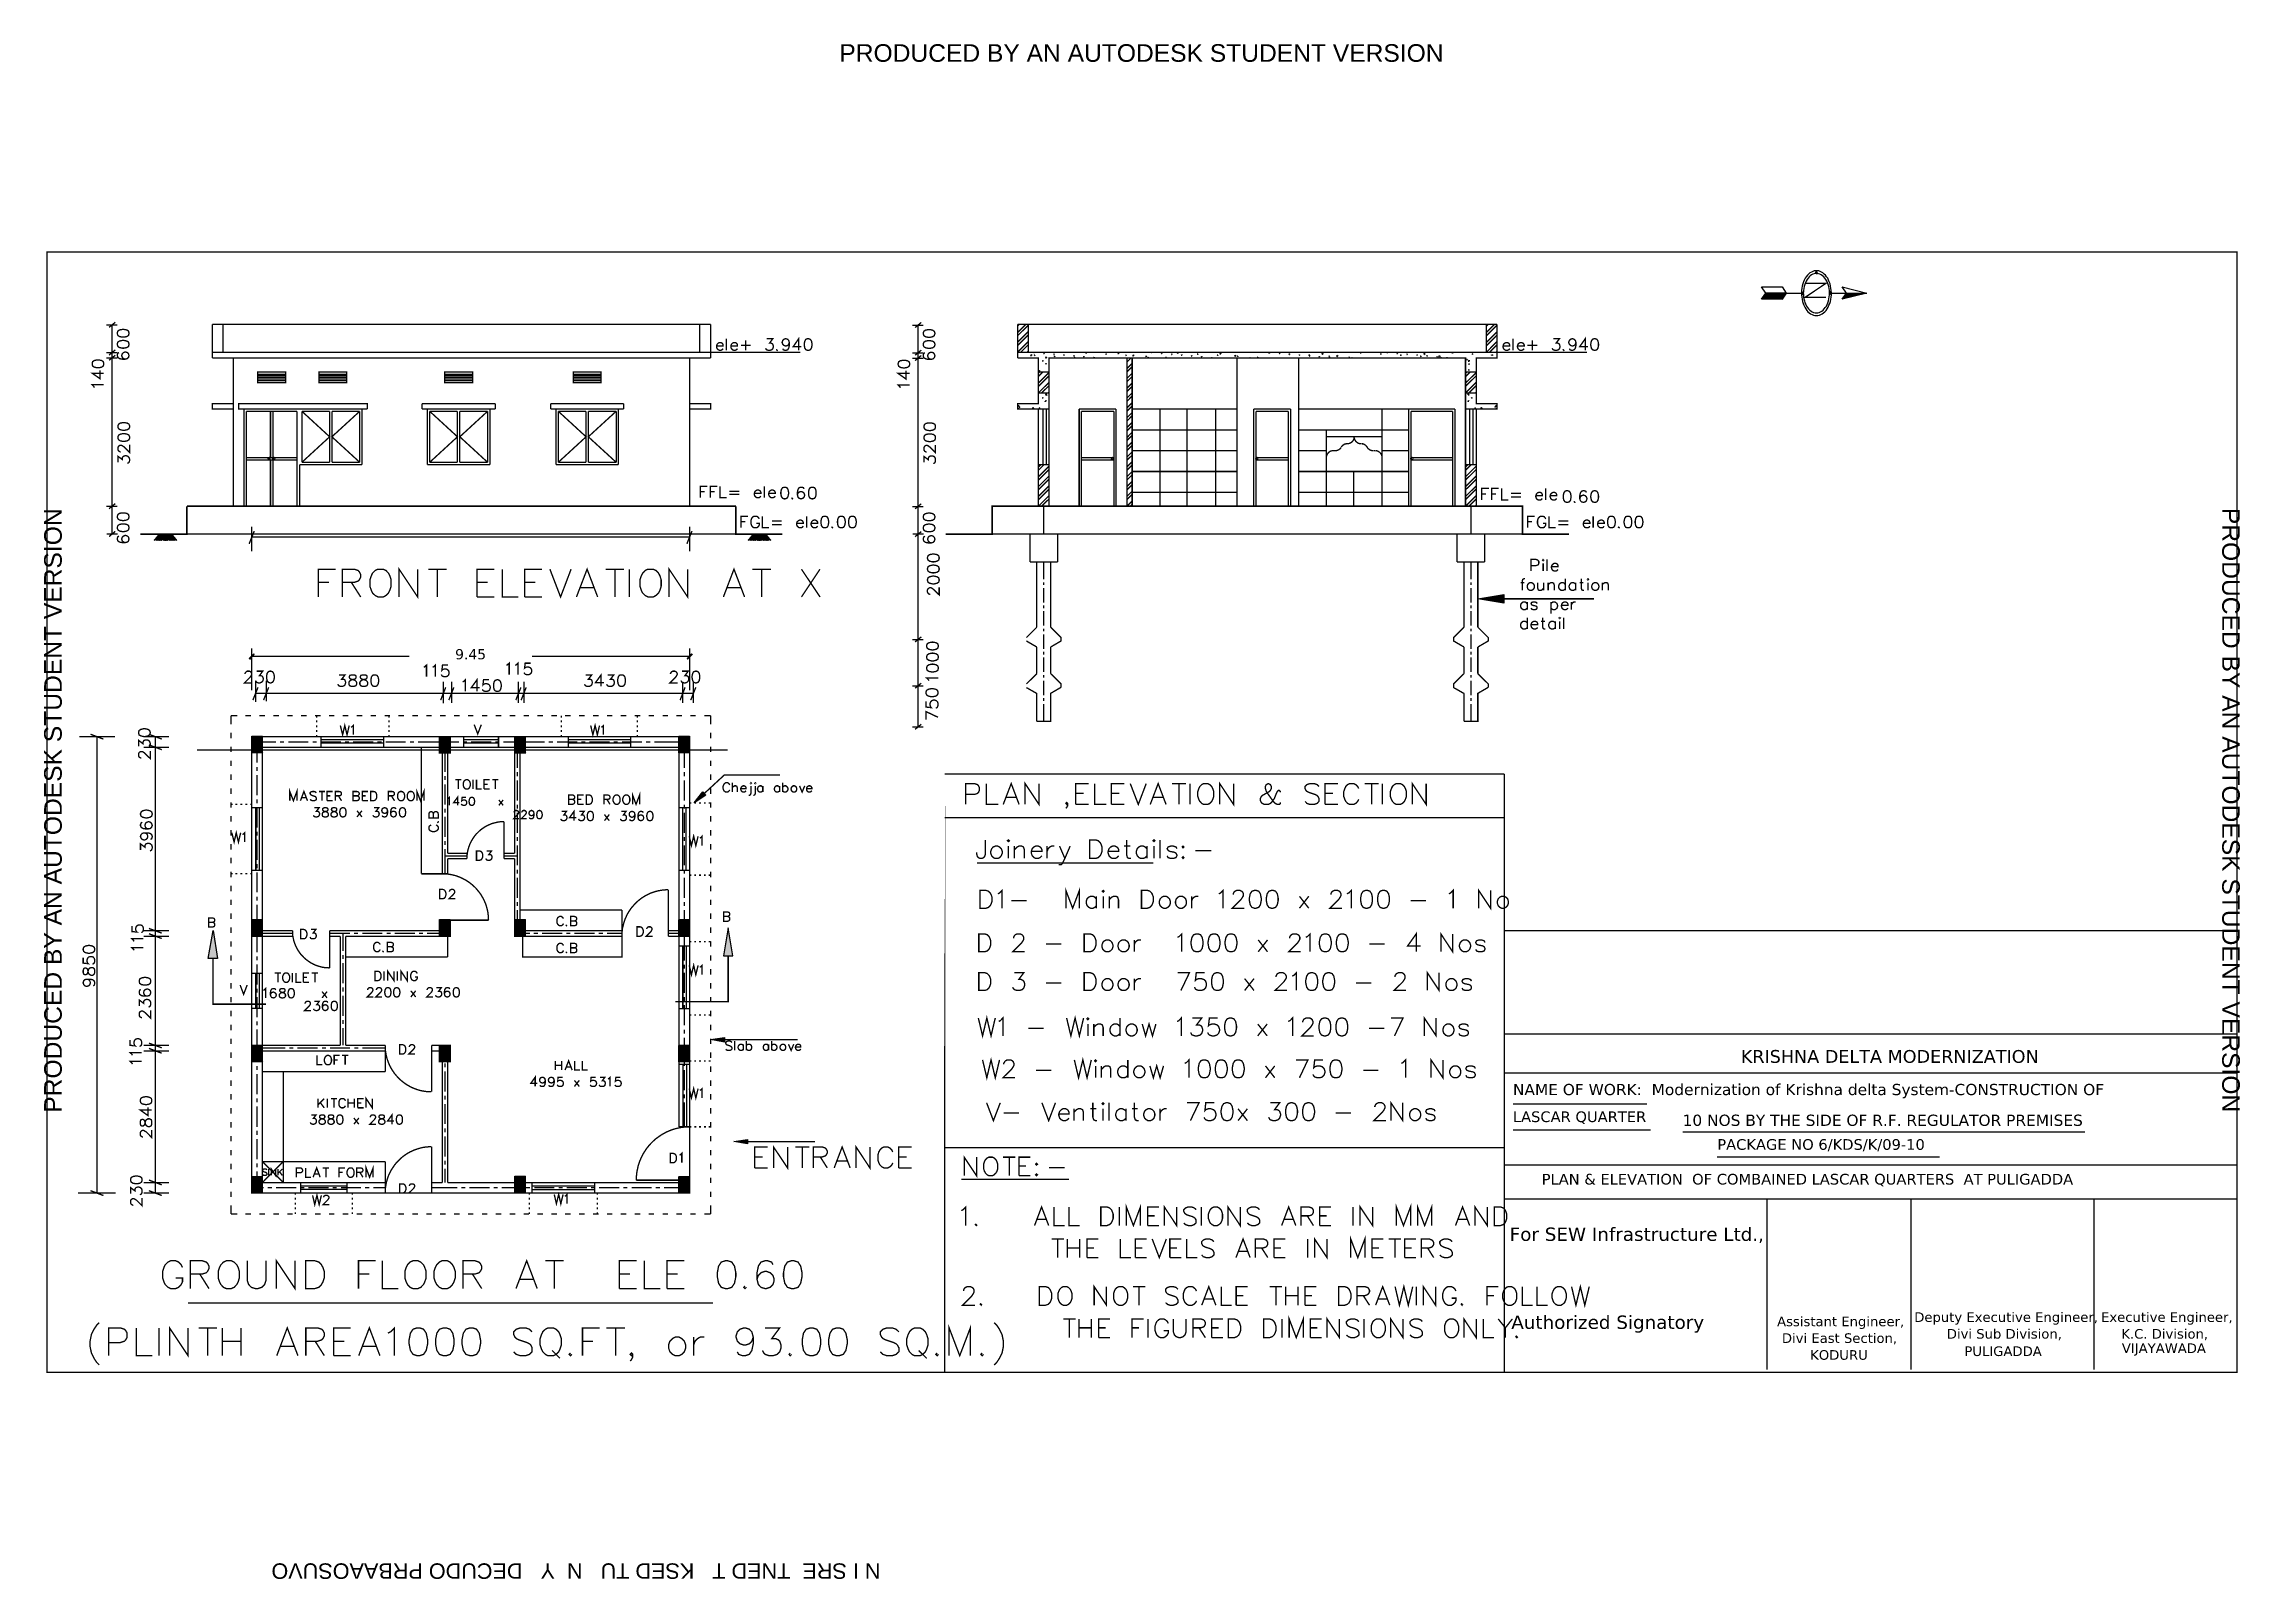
# Model space of a CAD drawing. Header units: millimetres. Extents: x 2845 to 3257, y 1294 to 1582.
import ezdxf

# ---------------------------------------------------------------- set-up
doc = ezdxf.new("R2010")
doc.units = ezdxf.units.MM
for name, color, linetype in [('H', 7, 'Continuous'), ('P', 7, 'Continuous'), ('T', 7, 'Continuous')]:
    doc.layers.add(name, color=color, linetype=linetype)
doc.styles.get("Standard").update_dxf_attribs({"font": 'arial.ttf'})

msp = doc.modelspace()

# ---------------------------------------------------------------- texts
at = {"layer": 'T', "attachment_point": 7}
for s, insert, char_height in [('{\\fArial|b0|i0|c0|p18;PRODUCED BY AN AUTODESK STUDENT VERSION}', (2994.3, 1578.14), 3.3), ('{\\fVerdana|b0|i0|c0|p18;9.45}', (2922.3, 1466.24), 1.9), ('{\\fVerdana|b0|i0|c0|p18;KRISHNA DELTA MODERNIZATION}', (3163.2, 1390.64), 2.4), ('{\\fVerdana|b0|i0|c0|p18;NAME OF WORK:  Modernization of Krishna delta System-CONSTRUCTION OF}', (3120.5, 1384.04), 2.1), ('{\\fVerdana|b0|i0|c0|p18;LASCAR QUARTER}', (3120.5, 1379.24), 2), ('{\\fVerdana|b0|i0|c0|p18;10 NOS BY THE SIDE OF R.F. REGULATOR PREMISES}', (3152.3, 1378.84), 2.1), ('{\\fVerdana|b0|i0|c0|p18;PACKAGE NO 6/KDS/K/09-10}', (3158.8, 1374.14), 2), ('{\\fVerdana|b0|i0|c0|p18;PLAN & ELEVATION  OF COMBAINED LASCAR QUARTERS  AT PULIGADDA}', (3125.9, 1367.54), 2), ('{\\fVerdana|b0|i0|c0|p18;For SEW Infrastructure Ltd.,}', (3119.9, 1356.94), 2.5), ('{\\fVerdana|b0|i0|c0|p18;Authorized Signatory}', (3120.2, 1340.14), 2.5), ('{\\fVerdana|b0|i0|c0|p18;Assistant Engineer,}', (3170, 1340.84), 1.8), ('{\\fVerdana|b0|i0|c0|p18;Deputy Executive Engineer,}', (3195.7, 1341.64), 1.8), ('{\\fVerdana|b0|i0|c0|p18;Executive Engineer,}', (3230.7, 1341.64), 1.8), ('{\\fVerdana|b0|i0|c0|p18;Divi East Section,}', (3170.9, 1337.94), 1.8), ('{\\fVerdana|b0|i0|c0|p18;Divi Sub Division,}', (3201.8, 1338.74), 1.8), ('{\\fVerdana|b0|i0|c0|p18;PULIGADDA}', (3205.1, 1335.74), 1.8), ('{\\fVerdana|b0|i0|c0|p18;VIJAYAWADA}', (3234.6, 1335.84), 1.8), ('{\\fVerdana|b0|i0|c0|p18;K.C. Division,}', (3234.5, 1338.74), 1.8), ('{\\fVerdana|b0|i0|c0|p18;KODURU}', (3176.2, 1335.04), 1.8)]:
    msp.add_mtext(s, dxfattribs=dict(at, insert=insert, char_height=char_height))
at = {"layer": 'T', "attachment_point": 1}
for s, insert, char_height, rotation in [('{\\fArial|b0|i0|c0|p18;PRODUCED BY AN AUTODESK STUDENT VERSION}', (2845.3, 1381.34), 3.3, 90), ('{\\fArial|b0|i0|c0|p18;PRODUCED BY AN AUTODESK STUDENT VERSION}', (3256.7, 1494.64), 3.3, 270), ('{\\fArial|b0|i0|c0|p18;N I SRE  TNED T   KSED TU   N  Y   DECUDO PRBAAOSUVO}', (3002, 1294.04), 2.9, 180)]:
    msp.add_mtext(s, dxfattribs=dict(at, insert=insert, char_height=char_height, rotation=rotation))

# ---------------------------------------------------------------- hatches: boundary and pattern name
at = {"layer": 'H', "linetype": 'Continuous'}
for points in [[(3177.57, 1538.52), (3177.36, 1538.52), (3177.36, 1539.05), (3177.55, 1538.52), (3177.57, 1538.52)], [(3174.59, 1534.85), (3174.93, 1535.15), (3174.93, 1534.85), (3174.59, 1534.85)], [(3167.09, 1533.71), (3167.87, 1534.85), (3171.72, 1534.85), (3170.96, 1533.71), (3167.09, 1533.71)], [(3179.83, 1534.55), (3179.83, 1534.85), (3180.18, 1534.85), (3179.83, 1534.55)], [(3182.21, 1533.71), (3182.99, 1534.85), (3186.83, 1534.85), (3182.21, 1533.71)], [(3118.82, 1476.8), (3113.93, 1477.6), (3118.82, 1478.41), (3118.82, 1476.8)], [(2883.81, 1466.31), (2883.73, 1466.4), (2884.61, 1467.28), (2884.68, 1467.19), (2883.81, 1466.31)], [(2965.85, 1466.31), (2965.76, 1466.4), (2966.63, 1467.28), (2966.72, 1467.19), (2965.85, 1466.31)], [(2884.2, 1448.76), (2884.2, 1451.79), (2886.21, 1451.79), (2886.21, 1448.76), (2884.2, 1448.76)], [(2884.2, 1448.76), (2884.2, 1451.79), (2886.21, 1451.79), (2886.21, 1448.76), (2884.2, 1448.76)], [(2919.39, 1448.74), (2919.39, 1451.77), (2921.39, 1451.77), (2921.39, 1448.74), (2919.39, 1448.74)], [(2933.47, 1448.74), (2933.47, 1451.77), (2935.48, 1451.77), (2935.48, 1448.74), (2933.47, 1448.74)], [(2964.25, 1448.76), (2964.25, 1451.79), (2966.26, 1451.79), (2966.26, 1448.76), (2964.25, 1448.76)], [(2967.09, 1439.37), (2968.71, 1441.46), (2969.29, 1440.82), (2967.09, 1439.37)], [(2884.2, 1414.41), (2884.2, 1417.45), (2886.21, 1417.45), (2886.21, 1414.41), (2884.2, 1414.41)], [(2919.39, 1414.41), (2919.39, 1417.45), (2921.39, 1417.45), (2921.39, 1414.41), (2919.39, 1414.41)], [(2933.47, 1414.41), (2933.47, 1417.45), (2935.48, 1417.45), (2935.48, 1414.41), (2933.47, 1414.41)], [(2964.25, 1414.41), (2964.25, 1417.45), (2966.26, 1417.45), (2966.26, 1414.41), (2964.25, 1414.41)], [(2972.61, 1410.75), (2973.47, 1415.95), (2974.35, 1410.75), (2972.61, 1410.75)], [(2876.07, 1410.25), (2876.94, 1415.46), (2877.8, 1410.25), (2876.07, 1410.25)], [(2972.77, 1394.59), (2970.16, 1395.01), (2972.77, 1395.45), (2972.77, 1394.59)], [(2884.2, 1390.88), (2884.2, 1393.94), (2886.21, 1393.94), (2886.21, 1390.88), (2884.2, 1390.88)], [(2919.39, 1390.88), (2919.39, 1393.94), (2921.39, 1393.94), (2921.39, 1390.88), (2919.39, 1390.88)], [(2964.25, 1390.88), (2964.25, 1393.94), (2966.26, 1393.94), (2966.26, 1390.88), (2964.25, 1390.88)], [(2977.11, 1375.49), (2974.5, 1375.91), (2977.11, 1376.35), (2977.11, 1375.49)], [(2884.2, 1366.28), (2884.2, 1369.33), (2886.21, 1369.33), (2886.21, 1366.28), (2884.2, 1366.28)], [(2933.47, 1366.33), (2933.47, 1369.37), (2935.48, 1369.37), (2935.48, 1366.33), (2933.47, 1366.33)], [(2964.25, 1366.28), (2964.25, 1369.33), (2966.26, 1369.33), (2966.26, 1366.28), (2964.25, 1366.28)]]:
    msp.add_hatch(color=256, dxfattribs=at).paths.add_polyline_path(points)

# ---------------------------------------------------------------- linework, layer by layer
at = {"layer": 'P'}
for points, const_width in [([(2845.86, 1542.56), (3256.17, 1542.56), (3256.17, 1332.69), (2845.86, 1332.69), (2845.86, 1542.56)], 0.254), ([(3175.28, 1536.71), (3179.18, 1536.71), (3175.28, 1534.09), (3179.18, 1534.09)], 0.254), ([(2856.97, 1528.87), (2859.03, 1528.87)], 0.254), ([(2857.46, 1528.45), (2858.63, 1529.4)], 0.254), ([(2857.99, 1489.72), (2857.99, 1528.87)], 0.254), ([(2859.01, 1527.23), (2859.12, 1526.93), (2859.42, 1526.72), (2859.95, 1526.62), (2860.25, 1526.62), (2860.78, 1526.72), (2861.1, 1526.93), (2861.18, 1527.23), (2861.18, 1527.44), (2861.1, 1527.76), (2860.78, 1527.96), (2860.25, 1528.06), (2859.95, 1528.06), (2859.42, 1527.96), (2859.12, 1527.76), (2859.01, 1527.44), (2859.01, 1527.23)], 0.254), ([(2876.83, 1529), (2970.16, 1529)], 0.254), ([(2876.83, 1522.72), (2876.83, 1529)], 0.254), ([(2878.82, 1523.79), (2878.82, 1529)], 0.254), ([(2968.15, 1523.79), (2968.15, 1529)], 0.254), ([(2970.16, 1522.72), (2970.16, 1529)], 0.254), ([(2986.68, 1524.15), (2986.68, 1526.32), (2985.66, 1524.85), (2987.2, 1524.85)], 0.254), ([(3007.97, 1528.84), (3010.06, 1528.84)], 0.254), ([(3008.49, 1528.41), (3009.65, 1529.37)], 0.254), ([(3009.02, 1489.68), (3009.02, 1528.84)], 0.254), ([(3010.02, 1527.22), (3010.13, 1526.9), (3010.44, 1526.69), (3010.96, 1526.58), (3011.27, 1526.58), (3011.78, 1526.69), (3012.08, 1526.9), (3012.19, 1527.22), (3012.19, 1527.41), (3012.08, 1527.71), (3011.78, 1527.92), (3011.27, 1528.03), (3010.96, 1528.03), (3010.44, 1527.92), (3010.13, 1527.71), (3010.02, 1527.41), (3010.02, 1527.22)], 0.254), ([(3027.68, 1527.48), (3029.21, 1529)], 0.254), ([(3027.68, 1528.7), (3027.98, 1529)], 0.254), ([(3027.68, 1529), (3117.53, 1529)], 0.254), ([(3027.68, 1529), (3027.68, 1522.72)], 0.254), ([(3027.68, 1526.86), (3029.69, 1528.86)], 0.254), ([(3027.68, 1525.63), (3029.69, 1527.64)], 0.254), ([(3027.68, 1525.01), (3029.69, 1527.02)], 0.254), ([(3029.69, 1529), (3029.69, 1523.79)], 0.254), ([(3115.54, 1527.48), (3117.05, 1529)], 0.254), ([(3115.54, 1528.7), (3115.84, 1529)], 0.254), ([(3115.54, 1529), (3115.54, 1523.79)], 0.254), ([(3115.54, 1526.86), (3117.53, 1528.86)], 0.254), ([(3115.54, 1525.63), (3117.53, 1527.64)], 0.254), ([(3115.54, 1525.01), (3117.53, 1527.02)], 0.254), ([(3117.53, 1529), (3117.53, 1522.72)], 0.254), ([(3134.06, 1524.15), (3134.06, 1526.32), (3133.03, 1524.85), (3134.59, 1524.85)], 0.254), ([(2856.97, 1523.69), (2859.03, 1523.69)], 0.254), ([(2856.97, 1522.68), (2859.03, 1522.68)], 0.254), ([(2857.46, 1523.26), (2858.63, 1524.22)], 0.254), ([(2857.46, 1522.28), (2858.63, 1523.21)], 0.254), ([(2859.01, 1525.19), (2859.12, 1524.85), (2859.42, 1524.66), (2859.95, 1524.55), (2860.25, 1524.55), (2860.78, 1524.66), (2861.1, 1524.85), (2861.18, 1525.19), (2861.18, 1525.38), (2861.1, 1525.7), (2860.78, 1525.89), (2860.25, 1526), (2859.95, 1526), (2859.42, 1525.89), (2859.12, 1525.7), (2859.01, 1525.38), (2859.01, 1525.19)], 0.254), ([(2859.33, 1523.72), (2859.12, 1523.62), (2859.01, 1523.32), (2859.01, 1523.11), (2859.12, 1522.81), (2859.42, 1522.59), (2859.95, 1522.49), (2860.46, 1522.49), (2860.88, 1522.59), (2861.1, 1522.81), (2861.18, 1523.11), (2861.18, 1523.21), (2861.1, 1523.53), (2860.88, 1523.72), (2860.57, 1523.83), (2860.46, 1523.83), (2860.16, 1523.72), (2859.95, 1523.53), (2859.84, 1523.21), (2859.84, 1523.11), (2859.95, 1522.81), (2860.16, 1522.59), (2860.46, 1522.49)], 0.254), ([(2876.83, 1523.79), (2970.16, 1523.79)], 0.254), ([(2876.83, 1522.72), (2970.16, 1522.72)], 0.254), ([(2880.73, 1522.72), (2880.73, 1494.94)], 0.254), ([(2966.24, 1522.72), (2966.24, 1494.94)], 0.254), ([(2970.16, 1523.79), (2987, 1523.79)], 0.254), ([(2971.29, 1524.96), (2972.52, 1524.96), (2972.52, 1525.17), (2972.43, 1525.38), (2972.33, 1525.49), (2972.11, 1525.58), (2971.8, 1525.58), (2971.6, 1525.49), (2971.39, 1525.28), (2971.29, 1524.96), (2971.29, 1524.75), (2971.39, 1524.45), (2971.6, 1524.25), (2971.8, 1524.15), (2972.11, 1524.15), (2972.33, 1524.25), (2972.52, 1524.45)], 0.254), ([(2973.14, 1524.15), (2973.14, 1526.32)], 0.254), ([(2973.97, 1524.96), (2975.2, 1524.96), (2975.2, 1525.17), (2975.11, 1525.38), (2975.01, 1525.49), (2974.8, 1525.58), (2974.5, 1525.58), (2974.28, 1525.49), (2974.07, 1525.28), (2973.97, 1524.96), (2973.97, 1524.75), (2974.07, 1524.45), (2974.28, 1524.25), (2974.5, 1524.15), (2974.8, 1524.15), (2975.01, 1524.25), (2975.2, 1524.45)], 0.254), ([(2975.84, 1525.06), (2977.69, 1525.06)], 0.254), ([(2976.77, 1526), (2976.77, 1524.15)], 0.254), ([(2980.69, 1526.32), (2981.82, 1526.32), (2981.22, 1525.49), (2981.52, 1525.49), (2981.73, 1525.38), (2981.82, 1525.28), (2981.92, 1524.96), (2981.92, 1524.75), (2981.82, 1524.45), (2981.62, 1524.25), (2981.3, 1524.15), (2981, 1524.15), (2980.69, 1524.25), (2980.58, 1524.34), (2980.48, 1524.55)], 0.254), ([(2982.64, 1524.34), (2982.56, 1524.25), (2982.64, 1524.15), (2982.75, 1524.25)], 0.254), ([(2984.92, 1525.58), (2984.81, 1525.28), (2984.62, 1525.06), (2984.3, 1524.96), (2984.2, 1524.96), (2983.9, 1525.06), (2983.69, 1525.28), (2983.58, 1525.58), (2983.58, 1525.68), (2983.69, 1526), (2983.9, 1526.21), (2984.2, 1526.32), (2984.3, 1526.32), (2984.62, 1526.21), (2984.81, 1526), (2984.92, 1525.58), (2984.92, 1525.06), (2984.81, 1524.55), (2984.62, 1524.25), (2984.3, 1524.15), (2984.09, 1524.15), (2983.79, 1524.25), (2983.69, 1524.45)], 0.254), ([(2988.34, 1526.32), (2988.02, 1526.21), (2987.83, 1525.89), (2987.72, 1525.38), (2987.72, 1525.06), (2987.83, 1524.55), (2988.02, 1524.25), (2988.34, 1524.15), (2988.54, 1524.15), (2988.85, 1524.25), (2989.07, 1524.55), (2989.17, 1525.06), (2989.17, 1525.38), (2989.07, 1525.89), (2988.85, 1526.21), (2988.54, 1526.32), (2988.34, 1526.32)], 0.254), ([(3007.97, 1523.65), (3010.06, 1523.65)], 0.254), ([(3007.97, 1522.66), (3010.06, 1522.66)], 0.254), ([(3008.49, 1523.23), (3009.65, 1524.18)], 0.254), ([(3008.49, 1522.22), (3009.65, 1523.18)], 0.254), ([(3010.02, 1525.13), (3010.13, 1524.83), (3010.44, 1524.62), (3010.96, 1524.52), (3011.27, 1524.52), (3011.78, 1524.62), (3012.08, 1524.83), (3012.19, 1525.13), (3012.19, 1525.35), (3012.08, 1525.65), (3011.78, 1525.86), (3011.27, 1525.96), (3010.96, 1525.96), (3010.44, 1525.86), (3010.13, 1525.65), (3010.02, 1525.35), (3010.02, 1525.13)], 0.254), ([(3010.34, 1523.69), (3010.13, 1523.6), (3010.02, 1523.28), (3010.02, 1523.07), (3010.13, 1522.77), (3010.44, 1522.56), (3010.96, 1522.45), (3011.48, 1522.45), (3011.89, 1522.56), (3012.08, 1522.77), (3012.19, 1523.07), (3012.19, 1523.18), (3012.08, 1523.48), (3011.89, 1523.69), (3011.59, 1523.79), (3011.48, 1523.79), (3011.17, 1523.69), (3010.96, 1523.48), (3010.85, 1523.18), (3010.85, 1523.07), (3010.96, 1522.77), (3011.17, 1522.56), (3011.48, 1522.45)], 0.254), ([(3027.68, 1523.79), (3029.69, 1525.79)], 0.254), ([(3027.68, 1523.79), (3117.53, 1523.79)], 0.254), ([(3027.68, 1523.79), (3027.68, 1522.72), (3027.68, 1523.79), (3117.53, 1523.79), (3117.53, 1522.72), (3113.63, 1522.72), (3113.63, 1520.11), (3111.62, 1520.11), (3111.62, 1522.72), (3033.59, 1522.72), (3033.59, 1520.11), (3031.59, 1520.11), (3031.59, 1522.72), (3027.68, 1522.72)], 0.254), ([(3027.68, 1522.72), (3031.59, 1522.72)], 0.254), ([(3028.29, 1523.79), (3029.69, 1525.19)], 0.254), ([(3029.53, 1523.79), (3029.69, 1523.95)], 0.254), ([(3030.11, 1523.16), (3030.32, 1523.37)], 0.254), ([(3030.11, 1523.16), (3030.34, 1523.12)], 0.254), ([(3030.34, 1523.12), (3030.32, 1523.37)], 0.254), ([(3030.69, 1523.69), (3030.78, 1523.79)], 0.254), ([(3030.69, 1523.69), (3030.85, 1523.69)], 0.254), ([(3030.76, 1523.21), (3030.96, 1523.3)], 0.254), ([(3030.76, 1523.21), (3030.9, 1523.14)], 0.254), ([(3030.85, 1523.69), (3030.83, 1523.79)], 0.254), ([(3030.9, 1523.14), (3030.96, 1523.3)], 0.254), ([(3031.59, 1522.72), (3031.59, 1514.16)], 0.254), ([(3032.56, 1523.53), (3032.69, 1523.69)], 0.254), ([(3032.56, 1523.53), (3032.72, 1523.51)], 0.254), ([(3032.72, 1523.51), (3032.69, 1523.69)], 0.254), ([(3032.9, 1522.74), (3033.09, 1522.95)], 0.254), ([(3032.9, 1522.74), (3033.13, 1522.7)], 0.254), ([(3033.13, 1522.7), (3033.09, 1522.95)], 0.254), ([(3033.59, 1522.72), (3111.62, 1522.72)], 0.254), ([(3033.59, 1522.72), (3033.59, 1494.94)], 0.254), ([(3034.43, 1523.37), (3034.56, 1523.51)], 0.254), ([(3034.43, 1523.37), (3034.59, 1523.35)], 0.254), ([(3034.5, 1523.02), (3034.68, 1523.09)], 0.254), ([(3034.5, 1523.02), (3034.63, 1522.93)], 0.254), ([(3034.59, 1523.35), (3034.56, 1523.51)], 0.254), ([(3034.63, 1522.93), (3034.68, 1523.09)], 0.254), ([(3036.3, 1523.21), (3036.43, 1523.35)], 0.254), ([(3036.3, 1523.21), (3036.46, 1523.19)], 0.254), ([(3036.46, 1523.19), (3036.43, 1523.35)], 0.254), ([(3038.17, 1523.04), (3038.3, 1523.19)], 0.254), ([(3038.17, 1523.04), (3038.33, 1523.04)], 0.254), ([(3038.26, 1522.81), (3038.44, 1522.88)], 0.254), ([(3038.26, 1522.81), (3038.38, 1522.72)], 0.254), ([(3038.33, 1523.04), (3038.3, 1523.19)], 0.254), ([(3038.38, 1522.72), (3038.44, 1522.88)], 0.254), ([(3040.02, 1522.88), (3040.17, 1523.04)], 0.254), ([(3040.02, 1522.88), (3040.18, 1522.88)], 0.254), ([(3040.18, 1522.88), (3040.17, 1523.04)], 0.254), ([(3040.43, 1523.63), (3040.62, 1523.72)], 0.254), ([(3040.43, 1523.63), (3040.57, 1523.56)], 0.254), ([(3040.57, 1523.56), (3040.62, 1523.72)], 0.254), ([(3041.91, 1522.72), (3042.04, 1522.88)], 0.254), ([(3041.91, 1522.72), (3041.98, 1522.72)], 0.254), ([(3042.05, 1522.72), (3042.04, 1522.88)], 0.254), ([(3044.19, 1523.44), (3044.36, 1523.51)], 0.254), ([(3044.19, 1523.44), (3044.31, 1523.35)], 0.254), ([(3044.31, 1523.35), (3044.36, 1523.51)], 0.254), ([(3046.44, 1523.55), (3046.64, 1523.76)], 0.254), ([(3046.44, 1523.55), (3046.67, 1523.51)], 0.254), ([(3046.67, 1523.51), (3046.64, 1523.76)], 0.254), ([(3047.93, 1523.23), (3048.1, 1523.3)], 0.254), ([(3047.93, 1523.23), (3048.05, 1523.14)], 0.254), ([(3048.05, 1523.14), (3048.1, 1523.3)], 0.254), ([(3048.17, 1522.56), (3048.33, 1522.72)], 0.254), ([(3048.17, 1521.94), (3048.95, 1522.72)], 0.254), ([(3048.17, 1522.72), (3048.17, 1494.94)], 0.254), ([(3049.16, 1522.72), (3049.16, 1494.94)], 0.254), ([(3049.23, 1523.11), (3049.43, 1523.33)], 0.254), ([(3049.23, 1523.11), (3049.46, 1523.09)], 0.254), ([(3049.46, 1523.09), (3049.43, 1523.33)], 0.254), ([(3051.67, 1523.02), (3051.86, 1523.09)], 0.254), ([(3051.67, 1523.02), (3051.81, 1522.93)], 0.254), ([(3051.81, 1522.93), (3051.86, 1523.09)], 0.254), ([(3052.04, 1522.72), (3052.21, 1522.89)], 0.254), ([(3052.23, 1522.72), (3052.21, 1522.89)], 0.254), ([(3052.76, 1523.69), (3052.83, 1523.79)], 0.254), ([(3052.76, 1523.69), (3052.9, 1523.69)], 0.254), ([(3052.9, 1523.69), (3052.88, 1523.79)], 0.254), ([(3054.61, 1523.53), (3054.74, 1523.69)], 0.254), ([(3054.61, 1523.53), (3054.77, 1523.51)], 0.254), ([(3054.77, 1523.51), (3054.74, 1523.69)], 0.254), ([(3055.41, 1522.82), (3055.58, 1522.88)], 0.254), ([(3055.41, 1522.82), (3055.53, 1522.72)], 0.254), ([(3055.53, 1522.72), (3055.58, 1522.88)], 0.254), ([(3056.48, 1523.37), (3056.62, 1523.51)], 0.254), ([(3056.48, 1523.37), (3056.64, 1523.35)], 0.254), ([(3056.64, 1523.35), (3056.62, 1523.51)], 0.254), ([(3057.59, 1523.65), (3057.79, 1523.72)], 0.254), ([(3057.59, 1523.65), (3057.73, 1523.56)], 0.254), ([(3057.73, 1523.56), (3057.79, 1523.72)], 0.254), ([(3058.35, 1523.21), (3058.47, 1523.35)], 0.254), ([(3058.35, 1523.21), (3058.51, 1523.19)], 0.254), ([(3058.51, 1523.19), (3058.47, 1523.35)], 0.254), ([(3060.22, 1523.04), (3060.34, 1523.19)], 0.254), ([(3060.22, 1523.04), (3060.38, 1523.04)], 0.254), ([(3060.38, 1523.04), (3060.34, 1523.19)], 0.254), ([(3061.33, 1523.44), (3061.53, 1523.51)], 0.254), ([(3061.33, 1523.44), (3061.47, 1523.35)], 0.254), ([(3061.47, 1523.35), (3061.53, 1523.51)], 0.254), ([(3062.09, 1522.88), (3062.21, 1523.04)], 0.254), ([(3062.09, 1522.88), (3062.25, 1522.86)], 0.254), ([(3062.25, 1522.86), (3062.21, 1523.04)], 0.254), ([(3063.96, 1522.72), (3064.08, 1522.86)], 0.254), ([(3064.1, 1522.72), (3064.08, 1522.86)], 0.254), ([(3065.09, 1523.25), (3065.27, 1523.3)], 0.254), ([(3065.09, 1523.25), (3065.21, 1523.14)], 0.254), ([(3065.21, 1523.14), (3065.27, 1523.3)], 0.254), ([(3065.57, 1523.49), (3065.76, 1523.71)], 0.254), ([(3065.57, 1523.49), (3065.79, 1523.46)], 0.254), ([(3065.79, 1523.46), (3065.76, 1523.71)], 0.254), ([(3068.33, 1523.07), (3068.55, 1523.26)], 0.254), ([(3068.33, 1523.07), (3068.58, 1523.04)], 0.254), ([(3068.58, 1523.04), (3068.55, 1523.26)], 0.254), ([(3068.79, 1522.72), (3068.79, 1494.94)], 0.254), ([(3068.83, 1523.04), (3069, 1523.09)], 0.254), ([(3068.83, 1523.04), (3068.95, 1522.95)], 0.254), ([(3068.95, 1522.95), (3069, 1523.09)], 0.254), ([(3071.19, 1522.72), (3071.32, 1522.84)], 0.254), ([(3071.33, 1522.72), (3071.32, 1522.84)], 0.254), ([(3072.57, 1522.82), (3072.76, 1522.89)], 0.254), ([(3072.57, 1522.82), (3072.71, 1522.74)], 0.254), ([(3072.71, 1522.74), (3072.76, 1522.89)], 0.254), ([(3074.76, 1523.65), (3074.93, 1523.72)], 0.254), ([(3074.76, 1523.65), (3074.88, 1523.56)], 0.254), ([(3074.81, 1523.69), (3074.9, 1523.79)], 0.254), ([(3074.81, 1523.69), (3074.95, 1523.67)], 0.254), ([(3074.88, 1523.56), (3074.93, 1523.72)], 0.254), ([(3074.95, 1523.67), (3074.93, 1523.79)], 0.254), ([(3076.68, 1523.53), (3076.8, 1523.67)], 0.254), ([(3076.68, 1523.53), (3076.84, 1523.51)], 0.254), ([(3076.84, 1523.51), (3076.8, 1523.67)], 0.254), ([(3078.49, 1523.46), (3078.69, 1523.51)], 0.254), ([(3078.49, 1523.46), (3078.64, 1523.37)], 0.254), ([(3078.55, 1523.37), (3078.67, 1523.51)], 0.254), ([(3078.55, 1523.37), (3078.69, 1523.35)], 0.254), ([(3078.64, 1523.37), (3078.69, 1523.51)], 0.254), ([(3078.69, 1523.35), (3078.67, 1523.51)], 0.254), ([(3080.35, 1522.72), (3080.35, 1494.94)], 0.254), ([(3080.4, 1523.19), (3080.54, 1523.35)], 0.254), ([(3080.4, 1523.19), (3080.56, 1523.19)], 0.254), ([(3080.56, 1523.19), (3080.54, 1523.35)], 0.254), ([(3082.23, 1523.25), (3082.43, 1523.32)], 0.254), ([(3082.23, 1523.25), (3082.38, 1523.16)], 0.254), ([(3082.29, 1523.04), (3082.41, 1523.19)], 0.254), ([(3082.29, 1523.04), (3082.43, 1523.04)], 0.254), ([(3082.38, 1523.16), (3082.43, 1523.32)], 0.254), ([(3082.43, 1523.04), (3082.41, 1523.19)], 0.254), ([(3084.14, 1522.88), (3084.26, 1523.04)], 0.254), ([(3084.14, 1522.88), (3084.3, 1522.86)], 0.254), ([(3084.3, 1522.86), (3084.26, 1523.04)], 0.254), ([(3084.67, 1523.44), (3084.88, 1523.65)], 0.254), ([(3084.67, 1523.44), (3084.9, 1523.41)], 0.254), ([(3084.9, 1523.41), (3084.88, 1523.65)], 0.254), ([(3085.99, 1523.04), (3086.17, 1523.11)], 0.254), ([(3085.99, 1523.04), (3086.11, 1522.95)], 0.254), ([(3086.01, 1522.72), (3086.15, 1522.86)], 0.254), ([(3086.11, 1522.95), (3086.17, 1523.11)], 0.254), ([(3086.17, 1522.72), (3086.15, 1522.86)], 0.254), ([(3087.44, 1523.02), (3087.65, 1523.23)], 0.254), ([(3087.44, 1523.02), (3087.68, 1522.98)], 0.254), ([(3087.68, 1522.98), (3087.65, 1523.23)], 0.254), ([(3089.73, 1522.82), (3089.91, 1522.89)], 0.254), ([(3089.73, 1522.82), (3089.85, 1522.74)], 0.254), ([(3089.85, 1522.74), (3089.91, 1522.89)], 0.254), ([(3090.35, 1522.72), (3090.44, 1522.81)], 0.254), ([(3090.44, 1522.72), (3090.44, 1522.81)], 0.254), ([(3091.92, 1523.67), (3092.09, 1523.74)], 0.254), ([(3091.92, 1523.67), (3092.04, 1523.58)], 0.254), ([(3092.04, 1523.58), (3092.09, 1523.74)], 0.254), ([(3095.66, 1523.46), (3095.83, 1523.53)], 0.254), ([(3095.66, 1523.46), (3095.78, 1523.37)], 0.254), ([(3095.78, 1523.37), (3095.83, 1523.53)], 0.254), ([(3096.86, 1523.69), (3096.94, 1523.79)], 0.254), ([(3096.86, 1523.69), (3097.02, 1523.67)], 0.254), ([(3097.02, 1523.67), (3097, 1523.79)], 0.254), ([(3098.73, 1523.53), (3098.85, 1523.67)], 0.254), ([(3098.73, 1523.53), (3098.89, 1523.51)], 0.254), ([(3098.89, 1523.51), (3098.85, 1523.67)], 0.254), ([(3099.4, 1523.25), (3099.59, 1523.32)], 0.254), ([(3099.4, 1523.25), (3099.54, 1523.16)], 0.254), ([(3099.54, 1523.16), (3099.59, 1523.32)], 0.254), ([(3100.6, 1523.37), (3100.72, 1523.51)], 0.254), ([(3100.6, 1523.37), (3100.75, 1523.35)], 0.254), ([(3100.75, 1523.35), (3100.72, 1523.51)], 0.254), ([(3102.47, 1523.19), (3102.59, 1523.35)], 0.254), ([(3102.47, 1523.19), (3102.62, 1523.19)], 0.254), ([(3102.62, 1523.19), (3102.59, 1523.35)], 0.254), ([(3103.14, 1523.04), (3103.33, 1523.11)], 0.254), ([(3103.14, 1523.04), (3103.28, 1522.95)], 0.254), ([(3103.28, 1522.95), (3103.33, 1523.11)], 0.254), ([(3103.79, 1523.41), (3103.98, 1523.62)], 0.254), ([(3103.79, 1523.41), (3104, 1523.35)], 0.254), ([(3104, 1523.35), (3103.98, 1523.62)], 0.254), ([(3104.34, 1523.04), (3104.46, 1523.19)], 0.254), ([(3104.34, 1523.04), (3104.48, 1523.02)], 0.254), ([(3104.48, 1523.02), (3104.46, 1523.19)], 0.254), ([(3106.21, 1522.88), (3106.33, 1523.02)], 0.254), ([(3106.21, 1522.88), (3106.36, 1522.86)], 0.254), ([(3106.36, 1522.86), (3106.33, 1523.02)], 0.254), ([(3106.56, 1522.96), (3106.75, 1523.18)], 0.254), ([(3106.56, 1522.96), (3106.79, 1522.93)], 0.254), ([(3106.79, 1522.93), (3106.75, 1523.18)], 0.254), ([(3106.89, 1522.82), (3107.07, 1522.89)], 0.254), ([(3106.89, 1522.82), (3107.02, 1522.74)], 0.254), ([(3107.02, 1522.74), (3107.07, 1522.89)], 0.254), ([(3108.08, 1522.72), (3108.18, 1522.86)], 0.254), ([(3108.22, 1522.72), (3108.18, 1522.86)], 0.254), ([(3109.08, 1523.67), (3109.26, 1523.74)], 0.254), ([(3109.08, 1523.67), (3109.2, 1523.58)], 0.254), ([(3109.2, 1523.58), (3109.26, 1523.74)], 0.254), ([(3111.62, 1522.72), (3111.62, 1494.94)], 0.254), ([(3111.81, 1522.38), (3111.92, 1522.54)], 0.254), ([(3111.96, 1522.36), (3111.92, 1522.54)], 0.254), ([(3112.82, 1523.46), (3113, 1523.53)], 0.254), ([(3112.82, 1523.46), (3112.94, 1523.37)], 0.254), ([(3112.94, 1523.37), (3113, 1523.53)], 0.254), ([(3113.63, 1522.72), (3117.53, 1522.72)], 0.254), ([(3113.63, 1522.72), (3113.63, 1514.16)], 0.254), ([(3115.54, 1523.79), (3117.53, 1525.79)], 0.254), ([(3116.15, 1523.79), (3117.53, 1525.19)], 0.254), ([(3116.68, 1523.16), (3116.56, 1523.25), (3116.74, 1523.33)], 0.254), ([(3116.68, 1523.16), (3116.74, 1523.33)], 0.254), ([(3117.37, 1523.79), (3117.53, 1523.95)], 0.254), ([(3117.53, 1523.79), (3134.39, 1523.79)], 0.254), ([(3118.66, 1524.96), (3119.91, 1524.96), (3119.91, 1525.17), (3119.8, 1525.38), (3119.7, 1525.49), (3119.51, 1525.58), (3119.19, 1525.58), (3118.98, 1525.49), (3118.76, 1525.28), (3118.66, 1524.96), (3118.66, 1524.75), (3118.76, 1524.45), (3118.98, 1524.25), (3119.19, 1524.15), (3119.51, 1524.15), (3119.7, 1524.25), (3119.91, 1524.45)], 0.254), ([(3120.53, 1524.15), (3120.53, 1526.32)], 0.254), ([(3121.36, 1524.96), (3122.61, 1524.96), (3122.61, 1525.17), (3122.5, 1525.38), (3122.4, 1525.49), (3122.19, 1525.58), (3121.87, 1525.58), (3121.67, 1525.49), (3121.46, 1525.28), (3121.36, 1524.96), (3121.36, 1524.75), (3121.46, 1524.45), (3121.67, 1524.25), (3121.87, 1524.15), (3122.19, 1524.15), (3122.4, 1524.25), (3122.61, 1524.45)], 0.254), ([(3123.21, 1525.06), (3125.08, 1525.06)], 0.254), ([(3124.14, 1526), (3124.14, 1524.15)], 0.254), ([(3128.08, 1526.32), (3129.22, 1526.32), (3128.59, 1525.49), (3128.91, 1525.49), (3129.12, 1525.38), (3129.22, 1525.28), (3129.31, 1524.96), (3129.31, 1524.75), (3129.22, 1524.45), (3129.01, 1524.25), (3128.69, 1524.15), (3128.38, 1524.15), (3128.08, 1524.25), (3127.97, 1524.34), (3127.87, 1524.55)], 0.254), ([(3130.04, 1524.34), (3129.93, 1524.25), (3130.04, 1524.15), (3130.14, 1524.25)], 0.254), ([(3132.31, 1525.58), (3132.21, 1525.28), (3131.99, 1525.06), (3131.69, 1524.96), (3131.59, 1524.96), (3131.29, 1525.06), (3131.08, 1525.28), (3130.97, 1525.58), (3130.97, 1525.68), (3131.08, 1526), (3131.29, 1526.21), (3131.59, 1526.32), (3131.69, 1526.32), (3131.99, 1526.21), (3132.21, 1526), (3132.31, 1525.58), (3132.31, 1525.06), (3132.21, 1524.55), (3131.99, 1524.25), (3131.69, 1524.15), (3131.48, 1524.15), (3131.18, 1524.25), (3131.08, 1524.45)], 0.254), ([(3135.73, 1526.32), (3135.42, 1526.21), (3135.2, 1525.89), (3135.1, 1525.38), (3135.1, 1525.06), (3135.2, 1524.55), (3135.42, 1524.25), (3135.73, 1524.15), (3135.93, 1524.15), (3136.24, 1524.25), (3136.44, 1524.55), (3136.54, 1525.06), (3136.54, 1525.38), (3136.44, 1525.89), (3136.24, 1526.21), (3135.93, 1526.32), (3135.73, 1526.32)], 0.254), ([(2856.47, 1519.86), (2854.3, 1519.86), (2855.75, 1518.84), (2855.75, 1520.37)], 0.254), ([(2854.3, 1521.5), (2854.39, 1521.2), (2854.71, 1520.99), (2855.22, 1520.88), (2855.54, 1520.88), (2856.07, 1520.99), (2856.37, 1521.2), (2856.47, 1521.5), (2856.47, 1521.71), (2856.37, 1522.03), (2856.07, 1522.24), (2855.54, 1522.35), (2855.22, 1522.35), (2854.71, 1522.24), (2854.39, 1522.03), (2854.3, 1521.71), (2854.3, 1521.5)], 0.254), ([(2885.33, 1518.11), (2890.53, 1518.11), (2890.53, 1520.11), (2885.33, 1520.11), (2885.33, 1518.11)], 0.254), ([(2885.33, 1519.65), (2890.53, 1519.65)], 0.254), ([(2885.33, 1519.37), (2890.53, 1519.37)], 0.254), ([(2885.33, 1519.1), (2890.53, 1519.1)], 0.254), ([(2885.33, 1518.8), (2890.53, 1518.8)], 0.254), ([(2885.33, 1518.48), (2890.53, 1518.48)], 0.254), ([(2896.78, 1518.11), (2902, 1518.11), (2902, 1520.11), (2896.78, 1520.11), (2896.78, 1518.11)], 0.254), ([(2896.78, 1519.65), (2902, 1519.65)], 0.254), ([(2896.78, 1519.37), (2902, 1519.37)], 0.254), ([(2896.78, 1519.1), (2902, 1519.1)], 0.254), ([(2896.78, 1518.8), (2902, 1518.8)], 0.254), ([(2896.78, 1518.48), (2902, 1518.48)], 0.254), ([(2920.36, 1518.11), (2925.57, 1518.11), (2925.57, 1520.11), (2920.36, 1520.11), (2920.36, 1518.11)], 0.254), ([(2920.36, 1519.65), (2925.57, 1519.65)], 0.254), ([(2920.36, 1519.37), (2925.57, 1519.37)], 0.254), ([(2920.36, 1519.1), (2925.57, 1519.1)], 0.254), ([(2920.36, 1518.8), (2925.57, 1518.8)], 0.254), ([(2920.36, 1518.48), (2925.57, 1518.48)], 0.254), ([(2944.46, 1518.11), (2949.66, 1518.11), (2949.66, 1520.11), (2944.46, 1520.11), (2944.46, 1518.11)], 0.254), ([(2944.46, 1519.65), (2949.66, 1519.65)], 0.254), ([(2944.46, 1519.37), (2949.66, 1519.37)], 0.254), ([(2944.46, 1519.1), (2949.66, 1519.1)], 0.254), ([(2944.46, 1518.8), (2949.66, 1518.8)], 0.254), ([(2944.46, 1518.48), (2949.66, 1518.48)], 0.254), ([(3007.48, 1519.82), (3005.31, 1519.82), (3006.76, 1518.78), (3006.76, 1520.34)], 0.254), ([(3005.31, 1521.48), (3005.42, 1521.17), (3005.72, 1520.95), (3006.25, 1520.85), (3006.56, 1520.85), (3007.06, 1520.95), (3007.37, 1521.17), (3007.48, 1521.48), (3007.48, 1521.68), (3007.37, 1521.99), (3007.06, 1522.19), (3006.56, 1522.29), (3006.25, 1522.29), (3005.72, 1522.19), (3005.42, 1521.99), (3005.31, 1521.68), (3005.31, 1521.48)], 0.254), ([(3031.59, 1519.84), (3031.86, 1520.11)], 0.254), ([(3031.59, 1519.23), (3032.47, 1520.11)], 0.254), ([(3031.59, 1518.01), (3033.59, 1519.98)], 0.254), ([(3031.59, 1517.39), (3033.59, 1519.38)], 0.254), ([(3031.68, 1520.28), (3031.88, 1520.35)], 0.254), ([(3031.68, 1520.28), (3031.82, 1520.2)], 0.254), ([(3031.82, 1520.2), (3031.88, 1520.35)], 0.254), ([(3032.32, 1522.17), (3032.51, 1522.24)], 0.254), ([(3032.32, 1522.17), (3032.46, 1522.08)], 0.254), ([(3032.46, 1522.08), (3032.51, 1522.24)], 0.254), ([(3032.93, 1521.57), (3033.04, 1521.73)], 0.254), ([(3032.93, 1521.57), (3033.07, 1521.55)], 0.254), ([(3033.07, 1521.55), (3033.04, 1521.73)], 0.254), ([(3048.17, 1520.71), (3049.16, 1521.71)], 0.254), ([(3048.17, 1520.09), (3049.16, 1521.09)], 0.254), ([(3048.17, 1518.87), (3049.16, 1519.86)], 0.254), ([(3048.17, 1518.25), (3049.16, 1519.24)], 0.254), ([(3111.62, 1519.84), (3111.89, 1520.11)], 0.254), ([(3111.62, 1519.23), (3112.5, 1520.11)], 0.254), ([(3111.62, 1518.01), (3113.63, 1519.98)], 0.254), ([(3111.62, 1517.39), (3113.63, 1519.38)], 0.254), ([(3111.81, 1522.38), (3111.96, 1522.36)], 0.254), ([(3112.11, 1522.1), (3112.33, 1522.31)], 0.254), ([(3112.11, 1522.1), (3112.34, 1522.06)], 0.254), ([(3112.17, 1520.42), (3112.29, 1520.57)], 0.254), ([(3112.17, 1520.42), (3112.31, 1520.42)], 0.254), ([(3112.18, 1521.57), (3112.36, 1521.64)], 0.254), ([(3112.18, 1521.57), (3112.31, 1521.48)], 0.254), ([(3112.31, 1520.42), (3112.29, 1520.57)], 0.254), ([(3112.31, 1521.48), (3112.36, 1521.64)], 0.254), ([(3112.34, 1522.06), (3112.33, 1522.31)], 0.254), ([(2854.71, 1517.16), (2854.6, 1517.37), (2854.3, 1517.69), (2856.47, 1517.69)], 0.254), ([(3005.72, 1517.13), (3005.63, 1517.34), (3005.31, 1517.66), (3007.48, 1517.66)], 0.254), ([(3033.59, 1513.16), (3031.59, 1513.16), (3027.68, 1513.16), (3027.68, 1514.16), (3031.59, 1514.16), (3031.59, 1516.16), (3033.59, 1516.16), (3033.59, 1513.16)], 0.254), ([(3031.59, 1516.16), (3033.59, 1518.15)], 0.254), ([(3032.19, 1516.16), (3033.59, 1517.53)], 0.254), ([(3032.32, 1515.22), (3032.51, 1515.31)], 0.254), ([(3032.32, 1515.22), (3032.46, 1515.15)], 0.254), ([(3032.46, 1515.15), (3032.51, 1515.31)], 0.254), ([(3033.07, 1514.62), (3032.93, 1514.62), (3033.04, 1514.78)], 0.254), ([(3032.9, 1515.79), (3033.09, 1516)], 0.254), ([(3032.9, 1515.79), (3033.13, 1515.75), (3033.09, 1516)], 0.254), ([(3033.07, 1514.62), (3033.04, 1514.78)], 0.254), ([(3033.43, 1516.16), (3033.59, 1516.31)], 0.254), ([(3048.17, 1517.02), (3049.16, 1518.03)], 0.254), ([(3048.17, 1516.42), (3049.16, 1517.41)], 0.254), ([(3048.17, 1515.19), (3049.16, 1516.19)], 0.254), ([(3048.17, 1514.57), (3049.16, 1515.57)], 0.254), ([(3048.17, 1513.35), (3049.16, 1514.34)], 0.254), ([(3111.62, 1516.16), (3113.63, 1518.15)], 0.254), ([(3111.62, 1513.16), (3113.63, 1513.16), (3117.53, 1513.16), (3117.53, 1514.16), (3113.63, 1514.16), (3113.63, 1516.16), (3111.62, 1516.16), (3111.62, 1513.16)], 0.254), ([(3112.08, 1515.75), (3112.11, 1516)], 0.254), ([(3112.31, 1515.79), (3112.08, 1515.75)], 0.254), ([(3112.29, 1514.62), (3112.13, 1514.62), (3112.17, 1514.78)], 0.254), ([(3112.31, 1515.79), (3112.11, 1516)], 0.254), ([(3112.29, 1514.62), (3112.17, 1514.78)], 0.254), ([(3112.24, 1516.16), (3113.63, 1517.53)], 0.254), ([(3112.89, 1515.22), (3112.71, 1515.31)], 0.254), ([(3112.77, 1515.15), (3112.71, 1515.31)], 0.254), ([(3112.89, 1515.22), (3112.77, 1515.15)], 0.254), ([(3113.47, 1516.16), (3113.63, 1516.31)], 0.254), ([(2859.12, 1509.77), (2859.24, 1509.47), (2859.54, 1509.28), (2860.05, 1509.17), (2860.37, 1509.17), (2860.88, 1509.28), (2861.2, 1509.47), (2861.31, 1509.77), (2861.31, 1509.98), (2861.2, 1510.3), (2860.88, 1510.51), (2860.37, 1510.6), (2860.05, 1510.6), (2859.54, 1510.51), (2859.24, 1510.3), (2859.12, 1509.98), (2859.12, 1509.77)], 0.254), ([(2880.73, 1513.16), (2876.83, 1513.16), (2876.83, 1514.16), (2880.73, 1514.16)], 0.254), ([(2882.74, 1513.16), (2881.73, 1513.16), (2881.73, 1514.16), (2905.86, 1514.16), (2905.86, 1513.16)], 0.254), ([(2882.74, 1513.16), (2882.74, 1494.94)], 0.254), ([(2882.74, 1513.16), (2893.15, 1513.16)], 0.254), ([(2883.16, 1512.73), (2883.16, 1494.94)], 0.254), ([(2883.16, 1512.73), (2887.71, 1512.73)], 0.254), ([(2887.71, 1512.73), (2887.71, 1504.04)], 0.254), ([(2887.71, 1512.73), (2888.15, 1512.73)], 0.254), ([(2888.15, 1512.73), (2892.7, 1512.73)], 0.254), ([(2888.15, 1512.73), (2888.15, 1504.04)], 0.254), ([(2892.7, 1512.73), (2892.7, 1503.61), (2892.7, 1494.94)], 0.254), ([(2895.31, 1513.16), (2893.15, 1513.16)], 0.254), ([(2893.59, 1512.73), (2898.79, 1512.73)], 0.254), ([(2893.59, 1512.73), (2893.59, 1503.17)], 0.254), ([(2893.59, 1512.73), (2898.79, 1507.95), (2893.59, 1503.17)], 0.254), ([(2895.31, 1513.16), (2905.86, 1513.16)], 0.254), ([(2898.79, 1512.73), (2898.79, 1503.17)], 0.254), ([(2904.43, 1512.73), (2899.21, 1507.95), (2904.43, 1503.17)], 0.254), ([(2899.21, 1512.73), (2904.43, 1512.73)], 0.254), ([(2899.21, 1512.73), (2899.21, 1503.17)], 0.254), ([(2904.43, 1512.73), (2904.43, 1503.17)], 0.254), ([(2904.86, 1513.16), (2904.86, 1502.73)], 0.254), ([(2929.83, 1514.16), (2918.62, 1514.16), (2916.11, 1514.16)], 0.254), ([(2916.11, 1513.16), (2916.11, 1514.16)], 0.254), ([(2916.11, 1513.16), (2929.83, 1513.16)], 0.254), ([(2917.1, 1502.73), (2917.1, 1513.16)], 0.254), ([(2917.54, 1512.73), (2922.74, 1512.73)], 0.254), ([(2917.54, 1503.17), (2917.54, 1512.73)], 0.254), ([(2917.54, 1512.73), (2922.74, 1507.95), (2917.54, 1503.17)], 0.254), ([(2917.63, 1513.16), (2918.62, 1513.16)], 0.254), ([(2922.74, 1512.73), (2922.74, 1503.17)], 0.254), ([(2928.39, 1512.73), (2923.18, 1507.95), (2928.39, 1503.17)], 0.254), ([(2923.18, 1512.73), (2928.39, 1512.73)], 0.254), ([(2923.18, 1512.73), (2923.18, 1503.17)], 0.254), ([(2928.39, 1503.17), (2928.39, 1512.73)], 0.254), ([(2928.83, 1502.73), (2928.83, 1513.16)], 0.254), ([(2929.83, 1513.16), (2929.83, 1514.16)], 0.254), ([(2953.91, 1514.16), (2942.71, 1514.16), (2940.21, 1514.16)], 0.254), ([(2940.21, 1513.16), (2940.21, 1514.16)], 0.254), ([(2940.21, 1513.16), (2953.91, 1513.16)], 0.254), ([(2941.19, 1502.73), (2941.19, 1513.16)], 0.254), ([(2941.63, 1512.73), (2946.84, 1512.73)], 0.254), ([(2941.63, 1503.17), (2941.63, 1512.73)], 0.254), ([(2941.63, 1512.73), (2946.84, 1507.95), (2941.63, 1503.17)], 0.254), ([(2941.71, 1513.16), (2942.71, 1513.16)], 0.254), ([(2946.84, 1512.73), (2946.84, 1503.17)], 0.254), ([(2952.48, 1512.73), (2947.26, 1507.95), (2952.48, 1503.17)], 0.254), ([(2947.26, 1512.73), (2952.48, 1512.73)], 0.254), ([(2947.26, 1512.73), (2947.26, 1503.17)], 0.254), ([(2952.48, 1503.17), (2952.48, 1512.73)], 0.254), ([(2952.91, 1502.73), (2952.91, 1513.16)], 0.254), ([(2953.91, 1513.16), (2953.91, 1514.16)], 0.254), ([(2966.24, 1513.16), (2970.16, 1513.16), (2970.16, 1514.16), (2966.24, 1514.16)], 0.254), ([(3010.14, 1509.75), (3010.25, 1509.44), (3010.55, 1509.22), (3011.08, 1509.12), (3011.38, 1509.12), (3011.91, 1509.22), (3012.21, 1509.44), (3012.31, 1509.75), (3012.31, 1509.95), (3012.21, 1510.26), (3011.91, 1510.46), (3011.38, 1510.56), (3011.08, 1510.56), (3010.55, 1510.46), (3010.25, 1510.26), (3010.14, 1509.95), (3010.14, 1509.75)], 0.254), ([(3027.68, 1513.69), (3027.89, 1513.9)], 0.254), ([(3027.68, 1513.69), (3027.91, 1513.63)], 0.254), ([(3027.68, 1513.16), (3027.8, 1513.32)], 0.254), ([(3027.84, 1513.16), (3027.8, 1513.32)], 0.254), ([(3027.91, 1513.63), (3027.89, 1513.9)], 0.254), ([(3027.94, 1513.55), (3028.12, 1513.62)], 0.254), ([(3027.94, 1513.55), (3028.07, 1513.46), (3028.12, 1513.62)], 0.254), ([(3030.46, 1513.25), (3030.66, 1513.46)], 0.254), ([(3030.46, 1513.25), (3030.69, 1513.21)], 0.254), ([(3030.69, 1513.21), (3030.66, 1513.46)], 0.254), ([(3031.59, 1513.16), (3033.59, 1513.16)], 0.254), ([(3031.59, 1513.16), (3031.59, 1494.94)], 0.254), ([(3031.68, 1513.35), (3031.88, 1513.4)], 0.254), ([(3031.68, 1513.35), (3031.82, 1513.26)], 0.254), ([(3031.82, 1513.26), (3031.88, 1513.4)], 0.254), ([(3032.44, 1513.16), (3032.44, 1502.73)], 0.254), ([(3033.09, 1513.16), (3033.09, 1502.73)], 0.254), ([(3039.23, 1513.16), (3046.16, 1513.16)], 0.254), ([(3039.23, 1513.16), (3039.23, 1494.94)], 0.254), ([(3039.65, 1512.73), (3045.74, 1512.73)], 0.254), ([(3039.65, 1512.73), (3039.65, 1494.94)], 0.254), ([(3045.74, 1512.73), (3045.74, 1494.94)], 0.254), ([(3046.16, 1513.16), (3046.16, 1494.94)], 0.254), ([(3048.17, 1512.73), (3049.16, 1513.72)], 0.254), ([(3048.17, 1511.5), (3049.16, 1512.5)], 0.254), ([(3048.17, 1510.88), (3049.16, 1511.89)], 0.254), ([(3048.17, 1509.66), (3049.16, 1510.65)], 0.254), ([(3049.16, 1513.16), (3053.08, 1513.16)], 0.254), ([(3053.08, 1513.16), (3068.79, 1513.16)], 0.254), ([(3054.36, 1513.16), (3054.36, 1494.94)], 0.254), ([(3059.46, 1513.16), (3059.46, 1494.94)], 0.254), ([(3064.79, 1513.16), (3064.79, 1494.94)], 0.254), ([(3071.92, 1513.16), (3078.87, 1513.16)], 0.254), ([(3071.92, 1513.16), (3071.92, 1494.94)], 0.254), ([(3072.34, 1512.73), (3078.42, 1512.73)], 0.254), ([(3072.34, 1512.73), (3072.34, 1494.94)], 0.254), ([(3078.42, 1512.73), (3078.42, 1494.94)], 0.254), ([(3078.87, 1513.16), (3078.87, 1494.94)], 0.254), ([(3080.35, 1513.16), (3084.26, 1513.16), (3100.95, 1513.16)], 0.254), ([(3095.99, 1513.16), (3095.99, 1494.94)], 0.254), ([(3100.95, 1513.16), (3109.63, 1513.16)], 0.254), ([(3100.95, 1513.16), (3100.95, 1494.94)], 0.254), ([(3101.39, 1512.73), (3109.19, 1512.73)], 0.254), ([(3101.39, 1512.73), (3101.39, 1494.94)], 0.254), ([(3109.19, 1512.73), (3109.19, 1494.94)], 0.254), ([(3109.63, 1513.16), (3109.63, 1494.94)], 0.254), ([(3111.62, 1513.16), (3113.63, 1513.16)], 0.254), ([(3112.4, 1513.16), (3112.4, 1502.73)], 0.254), ([(3113.03, 1513.16), (3113.03, 1502.73)], 0.254), ([(3113.53, 1513.35), (3113.35, 1513.4)], 0.254), ([(3113.4, 1513.26), (3113.35, 1513.4)], 0.254), ([(3113.53, 1513.35), (3113.4, 1513.26)], 0.254), ([(3113.63, 1513.16), (3113.63, 1494.94)], 0.254), ([(3114.51, 1513.21), (3114.55, 1513.46)], 0.254), ([(3114.74, 1513.25), (3114.51, 1513.21)], 0.254), ([(3114.74, 1513.25), (3114.55, 1513.46)], 0.254), ([(3117.26, 1513.55), (3117.09, 1513.62)], 0.254), ([(3117.14, 1513.46), (3117.09, 1513.62)], 0.254), ([(3117.26, 1513.55), (3117.14, 1513.46)], 0.254), ([(3117.53, 1513.69), (3117.3, 1513.63), (3117.34, 1513.9)], 0.254), ([(3117.53, 1513.69), (3117.34, 1513.9)], 0.254), ([(3117.37, 1513.16), (3117.41, 1513.32)], 0.254), ([(3117.53, 1513.16), (3117.41, 1513.32)], 0.254), ([(2859.12, 1507.71), (2859.24, 1507.41), (2859.54, 1507.2), (2860.05, 1507.09), (2860.37, 1507.09), (2860.88, 1507.2), (2861.2, 1507.41), (2861.31, 1507.71), (2861.31, 1507.92), (2861.2, 1508.24), (2860.88, 1508.43), (2860.37, 1508.54), (2860.05, 1508.54), (2859.54, 1508.43), (2859.24, 1508.24), (2859.12, 1507.92), (2859.12, 1507.71)], 0.254), ([(2859.65, 1505.13), (2859.54, 1505.13), (2859.35, 1505.24), (2859.24, 1505.33), (2859.12, 1505.54), (2859.12, 1505.96), (2859.24, 1506.17), (2859.35, 1506.26), (2859.54, 1506.37), (2859.75, 1506.37), (2859.95, 1506.26), (2860.27, 1506.07), (2861.31, 1505.03), (2861.31, 1506.47)], 0.254), ([(3010.14, 1507.69), (3010.25, 1507.37), (3010.55, 1507.16), (3011.08, 1507.05), (3011.38, 1507.05), (3011.91, 1507.16), (3012.21, 1507.37), (3012.31, 1507.69), (3012.31, 1507.88), (3012.21, 1508.18), (3011.91, 1508.39), (3011.38, 1508.5), (3011.08, 1508.5), (3010.55, 1508.39), (3010.25, 1508.18), (3010.14, 1507.88), (3010.14, 1507.69)], 0.254), ([(3010.66, 1505.1), (3010.55, 1505.1), (3010.34, 1505.2), (3010.25, 1505.31), (3010.14, 1505.5), (3010.14, 1505.93), (3010.25, 1506.12), (3010.34, 1506.23), (3010.55, 1506.33), (3010.76, 1506.33), (3010.97, 1506.23), (3011.27, 1506.01), (3012.31, 1504.99), (3012.31, 1506.44)], 0.254), ([(3048.17, 1509.05), (3049.16, 1510.04)], 0.254), ([(3048.17, 1507.81), (3049.16, 1508.82)], 0.254), ([(3048.17, 1507.21), (3049.16, 1508.2)], 0.254), ([(3048.17, 1505.98), (3049.16, 1506.97)], 0.254), ([(3048.17, 1505.36), (3049.16, 1506.37)], 0.254), ([(3049.16, 1509.24), (3068.79, 1509.24)], 0.254), ([(3080.35, 1509.24), (3100.95, 1509.24)], 0.254), ([(3085.57, 1509.24), (3085.57, 1494.94)], 0.254), ([(3085.57, 1509.24), (3085.57, 1494.94)], 0.254), ([(3085.57, 1507.95), (3095.99, 1507.95)], 0.254), ([(3087.21, 1505.34), (3087.33, 1505.34), (3087.42, 1505.36), (3087.51, 1505.38), (3087.58, 1505.4), (3087.67, 1505.43), (3087.74, 1505.47), (3087.83, 1505.5), (3087.9, 1505.54), (3087.97, 1505.59), (3088.04, 1505.64), (3088.09, 1505.7), (3088.16, 1505.75), (3088.21, 1505.82), (3088.27, 1505.89), (3088.32, 1505.96)], 0.254), ([(3089.47, 1506.65), (3089.32, 1506.65), (3089.24, 1506.63), (3089.17, 1506.63), (3089.08, 1506.6), (3088.99, 1506.58), (3088.92, 1506.54), (3088.85, 1506.51), (3088.76, 1506.45), (3088.69, 1506.42), (3088.64, 1506.37), (3088.57, 1506.31), (3088.51, 1506.24), (3088.44, 1506.19), (3088.39, 1506.12), (3088.35, 1506.05)], 0.254), ([(3089.47, 1506.65), (3089.55, 1506.65), (3089.7, 1506.67), (3089.82, 1506.7), (3089.94, 1506.74), (3090.05, 1506.79), (3090.17, 1506.86), (3090.26, 1506.93), (3090.37, 1507), (3090.45, 1507.11), (3090.52, 1507.2), (3090.59, 1507.3), (3090.65, 1507.42), (3090.7, 1507.53), (3090.74, 1507.65), (3090.75, 1507.8), (3090.77, 1507.92)], 0.254), ([(3090.75, 1507.95), (3090.75, 1507.85), (3090.77, 1507.72), (3090.81, 1507.6), (3090.84, 1507.48), (3090.89, 1507.35), (3090.97, 1507.25), (3091.04, 1507.14), (3091.12, 1507.05), (3091.21, 1506.97), (3091.3, 1506.9), (3091.41, 1506.82), (3091.53, 1506.75), (3091.64, 1506.72), (3091.76, 1506.68), (3091.9, 1506.65), (3092.02, 1506.65)], 0.254), ([(3093.19, 1506), (3093.12, 1506.12), (3093.06, 1506.19), (3093.01, 1506.24), (3092.96, 1506.31), (3092.89, 1506.37), (3092.82, 1506.42), (3092.75, 1506.45), (3092.68, 1506.51), (3092.61, 1506.54), (3092.52, 1506.58), (3092.45, 1506.6), (3092.36, 1506.63), (3092.27, 1506.63), (3092.2, 1506.65), (3092.11, 1506.65)], 0.254), ([(3093.19, 1506), (3093.26, 1505.89), (3093.31, 1505.82), (3093.38, 1505.75), (3093.43, 1505.7), (3093.51, 1505.64), (3093.56, 1505.59), (3093.63, 1505.54), (3093.72, 1505.5), (3093.79, 1505.47), (3093.86, 1505.43), (3093.95, 1505.4), (3094.03, 1505.38), (3094.11, 1505.36), (3094.19, 1505.34), (3094.28, 1505.34)], 0.254), ([(2859.12, 1503.16), (2859.12, 1504.3), (2859.95, 1503.69), (2859.95, 1504), (2860.05, 1504.2), (2860.16, 1504.3), (2860.48, 1504.41), (2860.67, 1504.41), (2860.99, 1504.3), (2861.2, 1504.09), (2861.31, 1503.79), (2861.31, 1503.47), (2861.2, 1503.16), (2861.1, 1503.07), (2860.88, 1502.96)], 0.254), ([(2883.16, 1504.04), (2892.7, 1504.04)], 0.254), ([(2883.16, 1503.61), (2892.7, 1503.61)], 0.254), ([(2887.71, 1503.84), (2887.69, 1503.93), (2887.64, 1504), (2887.55, 1504.04), (2887.48, 1504.06), (2887.39, 1504.02), (2887.32, 1503.97), (2887.29, 1503.9), (2887.29, 1503.81), (2887.31, 1503.74), (2887.36, 1503.67), (2887.43, 1503.63), (2887.52, 1503.61), (2887.61, 1503.65), (2887.66, 1503.7), (2887.71, 1503.77)], 0.296), ([(2887.57, 1503.84), (2887.52, 1503.9), (2887.45, 1503.88), (2887.45, 1503.79), (2887.5, 1503.77), (2887.57, 1503.81)], 0.296), ([(2887.71, 1503.61), (2887.71, 1494.94)], 0.254), ([(2888.58, 1503.84), (2888.56, 1503.93), (2888.51, 1504), (2888.44, 1504.04), (2888.35, 1504.06), (2888.26, 1504.02), (2888.19, 1503.97), (2888.15, 1503.9), (2888.15, 1503.81), (2888.17, 1503.74), (2888.22, 1503.67), (2888.29, 1503.63), (2888.38, 1503.61), (2888.47, 1503.65), (2888.54, 1503.7), (2888.58, 1503.77)], 0.296), ([(2888.15, 1503.61), (2888.15, 1494.94)], 0.254), ([(2888.44, 1503.84), (2888.38, 1503.9), (2888.31, 1503.88), (2888.31, 1503.79), (2888.37, 1503.77), (2888.44, 1503.81)], 0.296), ([(2893.15, 1502.73), (2904.86, 1502.73)], 0.254), ([(2893.15, 1502.73), (2893.15, 1494.94)], 0.254), ([(2893.59, 1503.17), (2898.79, 1503.17)], 0.254), ([(2899.21, 1503.17), (2904.43, 1503.17)], 0.254), ([(2917.1, 1502.73), (2928.83, 1502.73)], 0.254), ([(2917.54, 1503.17), (2922.74, 1503.17)], 0.254), ([(2923.18, 1503.17), (2928.39, 1503.17)], 0.254), ([(2941.19, 1502.73), (2952.91, 1502.73)], 0.254), ([(2941.63, 1503.17), (2946.84, 1503.17)], 0.254), ([(2947.26, 1503.17), (2952.48, 1503.17)], 0.254), ([(3010.14, 1503.14), (3010.14, 1504.27), (3010.97, 1503.65), (3010.97, 1503.95), (3011.08, 1504.16), (3011.18, 1504.27), (3011.48, 1504.37), (3011.7, 1504.37), (3012.01, 1504.27), (3012.21, 1504.06), (3012.31, 1503.76), (3012.31, 1503.44), (3012.21, 1503.14), (3012.1, 1503.03), (3011.91, 1502.93)], 0.254), ([(3031.59, 1502.29), (3032.03, 1502.73)], 0.254), ([(3031.59, 1501.67), (3032.65, 1502.73)], 0.254), ([(3031.59, 1502.73), (3033.59, 1502.73)], 0.254), ([(3031.59, 1500.46), (3033.59, 1502.45)], 0.254), ([(3039.65, 1504.04), (3045.74, 1504.04)], 0.254), ([(3039.65, 1503.61), (3045.74, 1503.61)], 0.254), ([(3045.74, 1503.84), (3045.7, 1503.93), (3045.65, 1504), (3045.58, 1504.04), (3045.49, 1504.06), (3045.42, 1504.02), (3045.35, 1503.97), (3045.32, 1503.9), (3045.3, 1503.81), (3045.33, 1503.74), (3045.39, 1503.67), (3045.46, 1503.63), (3045.55, 1503.61), (3045.62, 1503.65), (3045.69, 1503.7), (3045.72, 1503.77)], 0.296), ([(3045.6, 1503.84), (3045.56, 1503.91), (3045.47, 1503.91), (3045.44, 1503.84), (3045.47, 1503.77), (3045.55, 1503.76), (3045.6, 1503.81)], 0.296), ([(3048.17, 1504.14), (3049.16, 1505.13)], 0.254), ([(3048.17, 1503.53), (3049.16, 1504.51)], 0.254), ([(3048.17, 1502.29), (3049.16, 1503.3)], 0.254), ([(3048.17, 1501.67), (3049.16, 1502.68)], 0.254), ([(3049.16, 1505.38), (3068.79, 1505.38)], 0.254), ([(3072.78, 1503.84), (3072.74, 1503.93), (3072.69, 1504), (3072.62, 1504.04), (3072.53, 1504.06), (3072.46, 1504.02), (3072.39, 1503.97), (3072.36, 1503.9), (3072.34, 1503.81), (3072.37, 1503.74), (3072.43, 1503.67), (3072.5, 1503.63), (3072.59, 1503.61), (3072.66, 1503.65), (3072.73, 1503.7), (3072.76, 1503.77)], 0.296), ([(3072.34, 1504.04), (3078.42, 1504.04)], 0.254), ([(3072.34, 1503.61), (3078.42, 1503.61)], 0.254), ([(3072.64, 1503.84), (3072.6, 1503.91), (3072.52, 1503.91), (3072.48, 1503.84), (3072.52, 1503.77), (3072.59, 1503.76), (3072.64, 1503.81)], 0.296), ([(3080.35, 1505.38), (3085.57, 1505.38)], 0.254), ([(3086.86, 1505.36), (3086.75, 1505.34), (3086.63, 1505.34), (3086.5, 1505.31), (3086.38, 1505.27), (3086.26, 1505.22), (3086.15, 1505.15), (3086.04, 1505.08), (3085.96, 1504.99), (3085.87, 1504.9), (3085.8, 1504.8), (3085.73, 1504.69), (3085.66, 1504.58), (3085.62, 1504.46), (3085.59, 1504.34), (3085.55, 1504.21), (3085.55, 1504.09)], 0.254), ([(3087.21, 1505.34), (3086.86, 1505.34)], 0.254), ([(3094.33, 1505.34), (3094.69, 1505.34)], 0.254), ([(3095.99, 1504.06), (3095.97, 1504.14), (3095.96, 1504.28), (3095.94, 1504.41), (3095.89, 1504.53), (3095.83, 1504.64), (3095.78, 1504.76), (3095.71, 1504.85), (3095.62, 1504.96), (3095.53, 1505.04), (3095.43, 1505.11), (3095.32, 1505.18), (3095.22, 1505.24), (3095.09, 1505.29), (3094.97, 1505.33), (3094.85, 1505.34), (3094.7, 1505.36)], 0.254), ([(3095.99, 1505.38), (3100.95, 1505.38)], 0.254), ([(3101.81, 1503.84), (3101.8, 1503.93), (3101.74, 1504), (3101.65, 1504.04), (3101.58, 1504.06), (3101.5, 1504.02), (3101.43, 1503.97), (3101.39, 1503.9), (3101.39, 1503.81), (3101.41, 1503.74), (3101.46, 1503.67), (3101.53, 1503.63), (3101.62, 1503.61), (3101.71, 1503.65), (3101.76, 1503.7), (3101.81, 1503.77)], 0.296), ([(3101.39, 1504.04), (3109.19, 1504.04)], 0.254), ([(3101.39, 1503.61), (3109.19, 1503.61)], 0.254), ([(3101.67, 1503.84), (3101.64, 1503.91), (3101.57, 1503.91), (3101.51, 1503.84), (3101.55, 1503.77), (3101.62, 1503.76), (3101.67, 1503.81)], 0.296), ([(3111.62, 1502.29), (3112.08, 1502.73)], 0.254), ([(3111.62, 1501.67), (3112.68, 1502.73)], 0.254), ([(3111.62, 1502.73), (3113.63, 1502.73)], 0.254), ([(3111.62, 1500.46), (3113.63, 1502.45)], 0.254), ([(2968.23, 1496.52), (2968.23, 1498.69), (2969.57, 1498.69)], 0.254), ([(2970.1, 1496.52), (2970.1, 1498.69), (2971.44, 1498.69)], 0.254), ([(2971.96, 1498.69), (2971.96, 1496.52), (2973.19, 1496.52)], 0.254), ([(2973.7, 1497.76), (2975.57, 1497.76)], 0.254), ([(2978.36, 1497.35), (2979.59, 1497.35), (2979.59, 1497.56), (2979.49, 1497.76), (2979.4, 1497.86), (2979.19, 1497.97), (2978.89, 1497.97), (2978.68, 1497.86), (2978.46, 1497.67), (2978.36, 1497.35), (2978.36, 1497.16), (2978.46, 1496.84), (2978.68, 1496.63), (2978.89, 1496.52), (2979.19, 1496.52), (2979.4, 1496.63), (2979.59, 1496.84)], 0.254), ([(2980.23, 1496.52), (2980.23, 1498.69)], 0.254), ([(2981.06, 1497.35), (2982.29, 1497.35), (2982.29, 1497.56), (2982.19, 1497.76), (2982.08, 1497.86), (2981.87, 1497.97), (2981.57, 1497.97), (2981.36, 1497.86), (2981.16, 1497.67), (2981.06, 1497.35), (2981.06, 1497.16), (2981.16, 1496.84), (2981.36, 1496.63), (2981.57, 1496.52), (2981.87, 1496.52), (2982.08, 1496.63), (2982.29, 1496.84)], 0.254), ([(2983.97, 1498.5), (2983.65, 1498.41), (2983.44, 1498.09), (2983.33, 1497.58), (2983.33, 1497.26), (2983.44, 1496.75), (2983.65, 1496.44), (2983.97, 1496.33), (2984.18, 1496.33), (2984.48, 1496.44), (2984.67, 1496.75), (2984.78, 1497.26), (2984.78, 1497.58), (2984.67, 1498.09), (2984.48, 1498.41), (2984.18, 1498.5), (2983.97, 1498.5)], 0.254), ([(2987.69, 1498.2), (2987.58, 1498.41), (2987.27, 1498.5), (2987.05, 1498.5), (2986.75, 1498.41), (2986.54, 1498.09), (2986.44, 1497.58), (2986.44, 1497.07), (2986.54, 1496.65), (2986.75, 1496.44), (2987.05, 1496.33), (2987.16, 1496.33), (2987.48, 1496.44), (2987.69, 1496.65), (2987.78, 1496.96), (2987.78, 1497.07), (2987.69, 1497.37), (2987.48, 1497.58), (2987.16, 1497.69), (2987.05, 1497.69), (2986.75, 1497.58), (2986.54, 1497.37), (2986.44, 1497.07)], 0.254), ([(2989.12, 1498.5), (2988.82, 1498.41), (2988.61, 1498.09), (2988.52, 1497.58), (2988.52, 1497.26), (2988.61, 1496.75), (2988.82, 1496.44), (2989.12, 1496.33), (2989.33, 1496.33), (2989.65, 1496.44), (2989.86, 1496.75), (2989.95, 1497.26), (2989.95, 1497.58), (2989.86, 1498.09), (2989.65, 1498.41), (2989.33, 1498.5), (2989.12, 1498.5)], 0.254), ([(3031.59, 1499.84), (3033.59, 1501.83)], 0.254), ([(3031.59, 1498.61), (3033.59, 1500.62)], 0.254), ([(3031.59, 1498.01), (3033.59, 1500)], 0.254), ([(3031.59, 1496.77), (3033.59, 1498.76)], 0.254), ([(3031.59, 1496.15), (3033.59, 1498.16)], 0.254), ([(3048.17, 1500.46), (3049.16, 1501.45)], 0.254), ([(3048.17, 1499.84), (3049.16, 1500.83)], 0.254), ([(3048.17, 1498.61), (3049.16, 1499.61)], 0.254), ([(3048.17, 1498.01), (3049.16, 1498.99)], 0.254), ([(3048.17, 1496.77), (3049.16, 1497.76)], 0.254), ([(3049.16, 1501.45), (3068.79, 1501.45)], 0.254), ([(3054.36, 1501.45), (3054.36, 1494.94)], 0.254), ([(3080.35, 1501.45), (3100.95, 1501.45)], 0.254), ([(3090.65, 1501.45), (3090.65, 1494.94)], 0.254), ([(3111.62, 1499.84), (3113.63, 1501.83)], 0.254), ([(3111.62, 1498.61), (3113.63, 1500.62)], 0.254), ([(3111.62, 1498.01), (3113.63, 1500)], 0.254), ([(3111.62, 1496.77), (3113.63, 1498.76)], 0.254), ([(3111.62, 1496.15), (3113.63, 1498.16)], 0.254), ([(3114.67, 1496.1), (3114.67, 1498.27), (3116.01, 1498.27)], 0.254), ([(3116.52, 1496.1), (3116.52, 1498.27), (3117.86, 1498.27)], 0.254), ([(3118.38, 1498.27), (3118.38, 1496.1), (3119.63, 1496.1)], 0.254), ([(3126.65, 1496.1), (3126.65, 1498.27)], 0.254), ([(3130.55, 1497.85), (3130.25, 1497.74), (3130.04, 1497.42), (3129.93, 1496.91), (3129.93, 1496.59), (3130.04, 1496.08), (3130.25, 1495.77), (3130.55, 1495.68), (3130.76, 1495.68), (3131.08, 1495.77), (3131.29, 1496.08), (3131.39, 1496.59), (3131.39, 1496.91), (3131.29, 1497.42), (3131.08, 1497.74), (3130.76, 1497.85), (3130.55, 1497.85)], 0.254), ([(3134.27, 1497.53), (3134.16, 1497.74), (3133.86, 1497.85), (3133.65, 1497.85), (3133.35, 1497.74), (3133.14, 1497.42), (3133.03, 1496.91), (3133.03, 1496.38), (3133.14, 1495.98), (3133.35, 1495.77), (3133.65, 1495.68), (3133.76, 1495.68), (3134.07, 1495.77), (3134.27, 1495.98), (3134.37, 1496.28), (3134.37, 1496.38), (3134.27, 1496.7), (3134.07, 1496.91), (3133.76, 1497.02), (3133.65, 1497.02), (3133.35, 1496.91), (3133.14, 1496.7), (3133.03, 1496.38)], 0.254), ([(3135.73, 1497.85), (3135.42, 1497.74), (3135.2, 1497.42), (3135.1, 1496.91), (3135.1, 1496.59), (3135.2, 1496.08), (3135.42, 1495.77), (3135.73, 1495.68), (3135.93, 1495.68), (3136.24, 1495.77), (3136.44, 1496.08), (3136.54, 1496.59), (3136.54, 1496.91), (3136.44, 1497.42), (3136.24, 1497.74), (3135.93, 1497.85), (3135.73, 1497.85)], 0.254), ([(2856.95, 1494.92), (2859.03, 1494.92)], 0.254), ([(2857.46, 1494.48), (2858.63, 1495.43)], 0.254), ([(2859.01, 1492.87), (2859.12, 1492.57), (2859.42, 1492.36), (2859.95, 1492.26), (2860.25, 1492.26), (2860.78, 1492.36), (2861.1, 1492.57), (2861.18, 1492.87), (2861.18, 1493.08), (2861.1, 1493.4), (2860.78, 1493.61), (2860.25, 1493.7), (2859.95, 1493.7), (2859.42, 1493.61), (2859.12, 1493.4), (2859.01, 1493.08), (2859.01, 1492.87)], 0.254), ([(2872.05, 1494.94), (2872.05, 1489.72), (2863.35, 1489.72)], 0.296), ([(2872.05, 1494.94), (2974.92, 1494.94)], 0.296), ([(2968.23, 1497.67), (2969.06, 1497.67)], 0.254), ([(2970.1, 1497.67), (2970.92, 1497.67)], 0.254), ([(2973.7, 1497.16), (2975.57, 1497.16)], 0.254), ([(2974.92, 1494.94), (2974.92, 1489.72), (2983.6, 1489.72)], 0.296), ([(2985.5, 1496.54), (2985.41, 1496.44), (2985.5, 1496.33), (2985.61, 1496.44)], 0.254), ([(3007.96, 1494.88), (3010.04, 1494.88)], 0.254), ([(3008.49, 1494.46), (3009.65, 1495.41)], 0.254), ([(3010.02, 1492.84), (3010.13, 1492.52), (3010.44, 1492.33), (3010.96, 1492.22), (3011.27, 1492.22), (3011.78, 1492.33), (3012.08, 1492.52), (3012.19, 1492.84), (3012.19, 1493.05), (3012.08, 1493.35), (3011.78, 1493.56), (3011.27, 1493.67), (3010.96, 1493.67), (3010.44, 1493.56), (3010.13, 1493.35), (3010.02, 1493.05), (3010.02, 1492.84)], 0.254), ([(3031.59, 1494.94), (3022.91, 1494.94), (3022.91, 1489.72), (3014.24, 1489.72)], 0.296), ([(3031.59, 1494.94), (3113.63, 1494.94)], 0.296), ([(3031.59, 1494.94), (3033.59, 1496.93)], 0.254), ([(3031.59, 1494.94), (3033.59, 1494.94)], 0.254), ([(3032.19, 1494.94), (3033.59, 1496.31)], 0.254), ([(3032.6, 1494.94), (3032.6, 1489.72)], 0.254), ([(3033.43, 1494.94), (3033.59, 1495.1)], 0.254), ([(3048.17, 1496.15), (3049.16, 1497.16)], 0.254), ([(3048.17, 1494.94), (3049.16, 1495.92)], 0.254), ([(3048.79, 1494.94), (3049.16, 1495.31)], 0.254), ([(3049.16, 1497.53), (3068.79, 1497.53)], 0.254), ([(3080.35, 1497.53), (3100.95, 1497.53)], 0.254), ([(3111.62, 1494.94), (3113.63, 1496.93)], 0.254), ([(3111.62, 1494.94), (3113.63, 1494.94)], 0.254), ([(3112.24, 1494.94), (3113.63, 1496.31)], 0.254), ([(3112.63, 1494.94), (3112.63, 1489.72)], 0.254), ([(3113.47, 1494.94), (3113.63, 1495.1)], 0.254), ([(3113.63, 1494.94), (3122.31, 1494.94), (3122.31, 1489.72), (3130.99, 1489.72)], 0.296), ([(3114.67, 1497.23), (3115.48, 1497.23)], 0.254), ([(3116.52, 1497.23), (3117.35, 1497.23)], 0.254), ([(3120.14, 1497.34), (3121.99, 1497.34)], 0.254), ([(3120.14, 1496.7), (3121.99, 1496.7)], 0.254), ([(3124.8, 1496.91), (3126.03, 1496.91), (3126.03, 1497.12), (3125.93, 1497.34), (3125.82, 1497.44), (3125.63, 1497.53), (3125.31, 1497.53), (3125.1, 1497.44), (3124.9, 1497.23), (3124.8, 1496.91), (3124.8, 1496.7), (3124.9, 1496.4), (3125.1, 1496.19), (3125.31, 1496.1), (3125.63, 1496.1), (3125.82, 1496.19), (3126.03, 1496.4)], 0.254), ([(3127.48, 1496.91), (3128.71, 1496.91), (3128.71, 1497.12), (3128.61, 1497.34), (3128.5, 1497.44), (3128.31, 1497.53), (3128.01, 1497.53), (3127.8, 1497.44), (3127.58, 1497.23), (3127.48, 1496.91), (3127.48, 1496.7), (3127.58, 1496.4), (3127.8, 1496.19), (3128.01, 1496.1), (3128.31, 1496.1), (3128.5, 1496.19), (3128.71, 1496.4)], 0.254), ([(3132.1, 1495.87), (3131.99, 1495.77), (3132.1, 1495.68), (3132.21, 1495.77)], 0.254), ([(2857.02, 1489.75), (2859.1, 1489.75)], 0.254), ([(2857.48, 1489.27), (2858.63, 1490.24)], 0.254), ([(2859.01, 1490.81), (2859.12, 1490.51), (2859.42, 1490.3), (2859.95, 1490.19), (2860.25, 1490.19), (2860.78, 1490.3), (2861.1, 1490.51), (2861.18, 1490.81), (2861.18, 1491.02), (2861.1, 1491.34), (2860.78, 1491.53), (2860.25, 1491.64), (2859.95, 1491.64), (2859.42, 1491.53), (2859.12, 1491.34), (2859.01, 1491.02), (2859.01, 1490.81)], 0.254), ([(2866.88, 1489.72), (2865.89, 1488.5)], 0.254), ([(2867.2, 1489.72), (2866.21, 1488.5)], 0.254), ([(2867.41, 1489.72), (2866.4, 1488.5)], 0.254), ([(2867.59, 1489.72), (2866.6, 1488.5)], 0.254), ([(2867.59, 1489.72), (2866.6, 1488.5)], 0.254), ([(2867.83, 1489.72), (2866.85, 1488.5)], 0.254), ([(2866.95, 1489.72), (2867.94, 1488.5)], 0.254), ([(2868.01, 1489.72), (2867.02, 1488.5)], 0.254), ([(2867.87, 1489.56), (2867.02, 1488.5)], 0.254), ([(2867.09, 1489.72), (2868.1, 1488.5)], 0.254), ([(2868.22, 1489.72), (2867.23, 1488.5)], 0.254), ([(2867.37, 1489.72), (2868.36, 1488.5)], 0.254), ([(2867.52, 1489.72), (2868.52, 1488.5)], 0.254), ([(2868.56, 1489.72), (2867.57, 1488.5)], 0.254), ([(2868.72, 1489.72), (2867.71, 1488.5)], 0.254), ([(2867.85, 1489.72), (2868.86, 1488.5)], 0.254), ([(2868.98, 1489.72), (2867.97, 1488.5)], 0.254), ([(2868.06, 1489.72), (2869.05, 1488.5)], 0.254), ([(2869.14, 1489.72), (2868.13, 1488.5)], 0.254), ([(2868.2, 1489.56), (2869.05, 1488.5)], 0.254), ([(2868.24, 1489.72), (2869.24, 1488.5)], 0.254), ([(2868.49, 1489.72), (2869.47, 1488.5)], 0.254), ([(2868.49, 1489.72), (2869.47, 1488.5)], 0.254), ([(2868.68, 1489.72), (2869.67, 1488.5)], 0.254), ([(2868.87, 1489.72), (2869.88, 1488.5)], 0.254), ([(2869.17, 1489.72), (2870.18, 1488.5)], 0.254), ([(2872.05, 1489.72), (2974.92, 1489.72)], 0.254), ([(2883.71, 1487.9), (2884.66, 1490.3)], 0.254), ([(2884.2, 1486.52), (2884.2, 1491.09)], 0.254), ([(2965.73, 1487.9), (2966.68, 1490.3)], 0.254), ([(2966.24, 1486.52), (2966.24, 1491.09)], 0.254), ([(2975.87, 1490.9), (2975.87, 1493.07), (2977.21, 1493.07)], 0.254), ([(2975.87, 1492.04), (2976.68, 1492.04)], 0.254), ([(2978.18, 1489.72), (2977.19, 1488.5)], 0.254), ([(2978.48, 1489.72), (2977.49, 1488.5)], 0.254), ([(2978.69, 1489.72), (2977.69, 1488.5)], 0.254), ([(2979.28, 1492.56), (2979.17, 1492.77), (2978.96, 1492.98), (2978.75, 1493.07), (2978.34, 1493.07), (2978.13, 1492.98), (2977.94, 1492.77), (2977.83, 1492.56), (2977.72, 1492.24), (2977.72, 1491.73), (2977.83, 1491.41), (2977.94, 1491.21), (2978.13, 1491), (2978.34, 1490.9), (2978.75, 1490.9), (2978.96, 1491), (2979.17, 1491.21), (2979.28, 1491.41), (2979.28, 1491.73), (2978.75, 1491.73)], 0.254), ([(2978.89, 1489.72), (2977.88, 1488.5)], 0.254), ([(2978.89, 1489.72), (2977.88, 1488.5)], 0.254), ([(2979.13, 1489.72), (2978.15, 1488.5)], 0.254), ([(2978.24, 1489.72), (2979.22, 1488.5)], 0.254), ([(2979.31, 1489.72), (2978.31, 1488.5)], 0.254), ([(2979.17, 1489.56), (2978.31, 1488.5)], 0.254), ([(2978.39, 1489.72), (2979.38, 1488.5)], 0.254), ([(2979.52, 1489.72), (2978.52, 1488.5)], 0.254), ([(2978.66, 1489.72), (2979.65, 1488.5)], 0.254), ([(2978.82, 1489.72), (2979.81, 1488.5)], 0.254), ([(2979.84, 1489.72), (2978.85, 1488.5)], 0.254), ([(2980, 1489.72), (2978.99, 1488.5)], 0.254), ([(2979.15, 1489.72), (2980.14, 1488.5)], 0.254), ([(2980.26, 1489.72), (2979.28, 1488.5)], 0.254), ([(2979.36, 1489.72), (2980.35, 1488.5)], 0.254), ([(2980.42, 1489.72), (2979.42, 1488.5)], 0.254), ([(2979.49, 1489.56), (2980.35, 1488.5)], 0.254), ([(2979.52, 1489.72), (2980.53, 1488.5)], 0.254), ([(2979.77, 1489.72), (2980.76, 1488.5)], 0.254), ([(2979.77, 1489.72), (2980.76, 1488.5)], 0.254), ([(2979.89, 1493.07), (2979.89, 1490.9), (2981.13, 1490.9)], 0.254), ([(2979.96, 1489.72), (2980.95, 1488.5)], 0.254), ([(2980.18, 1489.72), (2981.16, 1488.5)], 0.254), ([(2980.48, 1489.72), (2981.48, 1488.5)], 0.254), ([(2981.66, 1492.15), (2983.51, 1492.15)], 0.254), ([(2981.66, 1491.51), (2983.51, 1491.51)], 0.254), ([(2986.3, 1491.73), (2987.53, 1491.73), (2987.53, 1491.94), (2987.43, 1492.15), (2987.34, 1492.24), (2987.13, 1492.34), (2986.83, 1492.34), (2986.61, 1492.24), (2986.4, 1492.04), (2986.3, 1491.73), (2986.3, 1491.51), (2986.4, 1491.21), (2986.61, 1491), (2986.83, 1490.9), (2987.13, 1490.9), (2987.34, 1491), (2987.53, 1491.21)], 0.254), ([(2988.17, 1490.9), (2988.17, 1493.07)], 0.254), ([(2988.99, 1491.73), (2990.23, 1491.73), (2990.23, 1491.94), (2990.12, 1492.15), (2990.02, 1492.24), (2989.81, 1492.34), (2989.51, 1492.34), (2989.29, 1492.24), (2989.1, 1492.04), (2988.99, 1491.73), (2988.99, 1491.51), (2989.1, 1491.21), (2989.29, 1491), (2989.51, 1490.9), (2989.81, 1490.9), (2990.02, 1491), (2990.23, 1491.21)], 0.254), ([(2991.46, 1493.07), (2991.16, 1492.98), (2990.95, 1492.66), (2990.85, 1492.15), (2990.85, 1491.83), (2990.95, 1491.3), (2991.16, 1491), (2991.46, 1490.9), (2991.68, 1490.9), (2991.98, 1491), (2992.19, 1491.3), (2992.29, 1491.83), (2992.29, 1492.15), (2992.19, 1492.66), (2991.98, 1492.98), (2991.68, 1493.07), (2991.46, 1493.07)], 0.254), ([(2993.02, 1491.11), (2992.91, 1491), (2993.02, 1490.9), (2993.12, 1491)], 0.254), ([(2994.57, 1493.07), (2994.25, 1492.98), (2994.04, 1492.66), (2993.95, 1492.15), (2993.95, 1491.83), (2994.04, 1491.3), (2994.25, 1491), (2994.57, 1490.9), (2994.78, 1490.9), (2995.08, 1491), (2995.29, 1491.3), (2995.4, 1491.83), (2995.4, 1492.15), (2995.29, 1492.66), (2995.08, 1492.98), (2994.78, 1493.07), (2994.57, 1493.07)], 0.254), ([(2996.63, 1493.07), (2996.32, 1492.98), (2996.12, 1492.66), (2996.02, 1492.15), (2996.02, 1491.83), (2996.12, 1491.3), (2996.32, 1491), (2996.63, 1490.9), (2996.84, 1490.9), (2997.14, 1491), (2997.36, 1491.3), (2997.46, 1491.83), (2997.46, 1492.15), (2997.36, 1492.66), (2997.14, 1492.98), (2996.84, 1493.07), (2996.63, 1493.07)], 0.254), ([(3008.04, 1489.72), (3010.11, 1489.72)], 0.254), ([(3008.49, 1489.24), (3009.65, 1490.19)], 0.254), ([(3009.02, 1489.66), (3009.02, 1453.57)], 0.254), ([(3010.02, 1490.77), (3010.13, 1490.46), (3010.44, 1490.26), (3010.96, 1490.16), (3011.27, 1490.16), (3011.78, 1490.26), (3012.08, 1490.46), (3012.19, 1490.77), (3012.19, 1490.99), (3012.08, 1491.29), (3011.78, 1491.5), (3011.27, 1491.6), (3010.96, 1491.6), (3010.44, 1491.5), (3010.13, 1491.29), (3010.02, 1490.99), (3010.02, 1490.77)], 0.254), ([(3022.91, 1489.72), (3122.31, 1489.72)], 0.254), ([(3029.99, 1489.72), (3029.99, 1484.51)], 0.254), ([(3035.19, 1489.72), (3035.19, 1484.51)], 0.254), ([(3110.02, 1489.72), (3110.02, 1484.51)], 0.254), ([(3110.02, 1489.72), (3115.22, 1489.72)], 0.254), ([(3115.22, 1489.72), (3115.22, 1484.51)], 0.254), ([(3123.24, 1490.9), (3123.24, 1493.07), (3124.59, 1493.07)], 0.254), ([(3123.24, 1492.04), (3124.07, 1492.04)], 0.254), ([(3126.65, 1492.56), (3126.54, 1492.77), (3126.35, 1492.98), (3126.14, 1493.07), (3125.73, 1493.07), (3125.52, 1492.98), (3125.31, 1492.77), (3125.2, 1492.56), (3125.11, 1492.24), (3125.11, 1491.73), (3125.2, 1491.41), (3125.31, 1491.21), (3125.52, 1491), (3125.73, 1490.9), (3126.14, 1490.9), (3126.35, 1491), (3126.54, 1491.21), (3126.65, 1491.41), (3126.65, 1491.73), (3126.14, 1491.73)], 0.254), ([(3127.28, 1493.07), (3127.28, 1490.9), (3128.52, 1490.9)], 0.254), ([(3129.03, 1492.15), (3130.88, 1492.15)], 0.254), ([(3129.03, 1491.51), (3130.88, 1491.51)], 0.254), ([(3133.69, 1491.73), (3134.92, 1491.73), (3134.92, 1491.94), (3134.83, 1492.15), (3134.73, 1492.24), (3134.52, 1492.34), (3134.2, 1492.34), (3133.99, 1492.24), (3133.79, 1492.04), (3133.69, 1491.73), (3133.69, 1491.51), (3133.79, 1491.21), (3133.99, 1491), (3134.2, 1490.9), (3134.52, 1490.9), (3134.73, 1491), (3134.92, 1491.21)], 0.254), ([(3135.54, 1490.9), (3135.54, 1493.07)], 0.254), ([(3136.37, 1491.73), (3137.6, 1491.73), (3137.6, 1491.94), (3137.5, 1492.15), (3137.41, 1492.24), (3137.2, 1492.34), (3136.9, 1492.34), (3136.69, 1492.24), (3136.47, 1492.04), (3136.37, 1491.73), (3136.37, 1491.51), (3136.47, 1491.21), (3136.69, 1491), (3136.9, 1490.9), (3137.2, 1490.9), (3137.41, 1491), (3137.6, 1491.21)], 0.254), ([(3138.85, 1493.07), (3138.54, 1492.98), (3138.34, 1492.66), (3138.24, 1492.15), (3138.24, 1491.83), (3138.34, 1491.3), (3138.54, 1491), (3138.85, 1490.9), (3139.07, 1490.9), (3139.37, 1491), (3139.58, 1491.3), (3139.68, 1491.83), (3139.68, 1492.15), (3139.58, 1492.66), (3139.37, 1492.98), (3139.07, 1493.07), (3138.85, 1493.07)], 0.254), ([(3140.41, 1491.11), (3140.3, 1491), (3140.41, 1490.9), (3140.51, 1491)], 0.254), ([(3141.94, 1493.07), (3141.64, 1492.98), (3141.45, 1492.66), (3141.34, 1492.15), (3141.34, 1491.83), (3141.45, 1491.3), (3141.64, 1491), (3141.94, 1490.9), (3142.15, 1490.9), (3142.47, 1491), (3142.68, 1491.3), (3142.77, 1491.83), (3142.77, 1492.15), (3142.68, 1492.66), (3142.47, 1492.98), (3142.15, 1493.07), (3141.94, 1493.07)], 0.254), ([(3144.02, 1493.07), (3143.71, 1492.98), (3143.51, 1492.66), (3143.41, 1492.15), (3143.41, 1491.83), (3143.51, 1491.3), (3143.71, 1491), (3144.02, 1490.9), (3144.22, 1490.9), (3144.53, 1491), (3144.75, 1491.3), (3144.85, 1491.83), (3144.85, 1492.15), (3144.75, 1492.66), (3144.53, 1492.98), (3144.22, 1493.07), (3144.02, 1493.07)], 0.254), ([(2859.33, 1489.36), (2859.12, 1489.26), (2859.01, 1488.96), (2859.01, 1488.75), (2859.12, 1488.43), (2859.42, 1488.23), (2859.95, 1488.13), (2860.46, 1488.13), (2860.88, 1488.23), (2861.1, 1488.43), (2861.18, 1488.75), (2861.18, 1488.85), (2861.1, 1489.17), (2860.88, 1489.36), (2860.57, 1489.47), (2860.46, 1489.47), (2860.16, 1489.36), (2859.95, 1489.17), (2859.84, 1488.85), (2859.84, 1488.75), (2859.95, 1488.43), (2860.16, 1488.23), (2860.46, 1488.13)], 0.254), ([(2884.2, 1489.17), (2966.24, 1489.17)], 0.254), ([(3010.34, 1489.33), (3010.13, 1489.22), (3010.02, 1488.92), (3010.02, 1488.71), (3010.13, 1488.39), (3010.44, 1488.18), (3010.96, 1488.07), (3011.48, 1488.07), (3011.89, 1488.18), (3012.08, 1488.39), (3012.19, 1488.71), (3012.19, 1488.82), (3012.08, 1489.12), (3011.89, 1489.33), (3011.59, 1489.43), (3011.48, 1489.43), (3011.17, 1489.33), (3010.96, 1489.12), (3010.85, 1488.82), (3010.85, 1488.71), (3010.96, 1488.39), (3011.17, 1488.18), (3011.48, 1488.07)], 0.254), ([(3010.81, 1485.15), (3010.92, 1484.85), (3011.24, 1484.64), (3011.75, 1484.53), (3012.07, 1484.53), (3012.58, 1484.64), (3012.9, 1484.85), (3013, 1485.15), (3013, 1485.36), (3012.9, 1485.68), (3012.58, 1485.89), (3012.07, 1485.98), (3011.75, 1485.98), (3011.24, 1485.89), (3010.92, 1485.68), (3010.81, 1485.36), (3010.81, 1485.15)], 0.254), ([(2896.67, 1477.95), (2896.67, 1483.15), (2899.9, 1483.15)], 0.254), ([(2901.14, 1477.95), (2901.14, 1483.15), (2903.38, 1483.15), (2904.12, 1482.92), (2904.36, 1482.66), (2904.61, 1482.17), (2904.61, 1481.67), (2904.36, 1481.18), (2904.12, 1480.93), (2903.38, 1480.68), (2901.14, 1480.68)], 0.254), ([(2907.84, 1483.15), (2907.34, 1482.92), (2906.83, 1482.41), (2906.6, 1481.92), (2906.34, 1481.18), (2906.34, 1479.94), (2906.6, 1479.18), (2906.83, 1478.69), (2907.34, 1478.21), (2907.84, 1477.95), (2908.83, 1477.95), (2909.32, 1478.21), (2909.81, 1478.69), (2910.06, 1479.18), (2910.31, 1479.94), (2910.31, 1481.18), (2910.06, 1481.92), (2909.81, 1482.41), (2909.32, 1482.92), (2908.83, 1483.15), (2907.84, 1483.15)], 0.254), ([(2911.81, 1477.95), (2911.81, 1483.15), (2915.28, 1477.95), (2915.28, 1483.15)], 0.254), ([(2917.26, 1483.15), (2920.73, 1483.15)], 0.254), ([(2918.99, 1483.15), (2918.99, 1477.95)], 0.254), ([(2926.43, 1477.95), (2926.43, 1483.15), (2929.66, 1483.15)], 0.254), ([(2931.16, 1483.15), (2931.16, 1477.95), (2934.12, 1477.95)], 0.254), ([(2935.36, 1477.95), (2935.36, 1483.15), (2938.58, 1483.15)], 0.254), ([(2940.06, 1483.15), (2942.06, 1477.95), (2944.03, 1483.15)], 0.254), ([(2945.04, 1477.95), (2947.03, 1483.15), (2949.01, 1477.95)], 0.254), ([(2950.49, 1483.15), (2953.96, 1483.15)], 0.254), ([(2952.24, 1483.15), (2952.24, 1477.95)], 0.254), ([(2954.97, 1477.95), (2954.97, 1483.15)], 0.254), ([(2958.43, 1483.15), (2957.93, 1482.92), (2957.44, 1482.41), (2957.19, 1481.92), (2956.95, 1481.18), (2956.95, 1479.94), (2957.19, 1479.18), (2957.44, 1478.69), (2957.93, 1478.21), (2958.43, 1477.95), (2959.41, 1477.95), (2959.91, 1478.21), (2960.42, 1478.69), (2960.67, 1479.18), (2960.91, 1479.94), (2960.91, 1481.18), (2960.67, 1481.92), (2960.42, 1482.41), (2959.91, 1482.92), (2959.41, 1483.15), (2958.43, 1483.15)], 0.254), ([(2962.4, 1477.95), (2962.4, 1483.15), (2965.87, 1477.95), (2965.87, 1483.15)], 0.254), ([(2972.57, 1477.95), (2974.55, 1483.15), (2976.54, 1477.95)], 0.254), ([(2978.02, 1483.15), (2981.5, 1483.15)], 0.254), ([(2979.75, 1483.15), (2979.75, 1477.95)], 0.254), ([(2987.2, 1477.95), (2990.67, 1483.15)], 0.254), ([(2987.2, 1483.15), (2990.67, 1477.95)], 0.254), ([(3010.81, 1483.08), (3010.92, 1482.78), (3011.24, 1482.57), (3011.75, 1482.47), (3012.07, 1482.47), (3012.58, 1482.57), (3012.9, 1482.78), (3013, 1483.08), (3013, 1483.29), (3012.9, 1483.61), (3012.58, 1483.81), (3012.07, 1483.91), (3011.75, 1483.91), (3011.24, 1483.81), (3010.92, 1483.61), (3010.81, 1483.29), (3010.81, 1483.08)], 0.254), ([(3010.81, 1481.02), (3010.92, 1480.7), (3011.24, 1480.51), (3011.75, 1480.4), (3012.07, 1480.4), (3012.58, 1480.51), (3012.9, 1480.7), (3013, 1481.02), (3013, 1481.23), (3012.9, 1481.55), (3012.58, 1481.74), (3012.07, 1481.85), (3011.75, 1481.85), (3011.24, 1481.74), (3010.92, 1481.55), (3010.81, 1481.23), (3010.81, 1481.02)], 0.254), ([(3029.99, 1484.51), (3035.19, 1484.51)], 0.254), ([(3031.29, 1484.51), (3031.29, 1472.29)], 0.254), ([(3032.6, 1484.51), (3032.6, 1481.25)], 0.254), ([(3033.89, 1484.48), (3033.89, 1472.29)], 0.254), ([(3110.02, 1484.51), (3115.22, 1484.51)], 0.254), ([(3111.34, 1484.51), (3111.34, 1472.29)], 0.254), ([(3112.63, 1484.51), (3112.63, 1481.25)], 0.254), ([(3113.93, 1484.48), (3113.93, 1472.29)], 0.254), ([(3122.77, 1481.35), (3122.56, 1481.35), (3122.34, 1481.25), (3122.26, 1480.93), (3122.26, 1479.18)], 0.254), ([(3123.9, 1482.8), (3123.9, 1484.97), (3124.83, 1484.97), (3125.15, 1484.86), (3125.26, 1484.76), (3125.36, 1484.56), (3125.36, 1484.25), (3125.26, 1484.04), (3125.15, 1483.93), (3124.83, 1483.82), (3123.9, 1483.82)], 0.254), ([(3126.07, 1484.86), (3126.17, 1484.76), (3126.28, 1484.86), (3126.17, 1484.97), (3126.07, 1484.86)], 0.254), ([(3126.17, 1484.25), (3126.17, 1482.8)], 0.254), ([(3126.9, 1482.8), (3126.9, 1484.97)], 0.254), ([(3127.72, 1483.63), (3128.96, 1483.63), (3128.96, 1483.82), (3128.87, 1484.04), (3128.77, 1484.14), (3128.55, 1484.25), (3128.24, 1484.25), (3128.04, 1484.14), (3127.83, 1483.93), (3127.72, 1483.63), (3127.72, 1483.42), (3127.83, 1483.1), (3128.04, 1482.89), (3128.24, 1482.8), (3128.55, 1482.8), (3128.77, 1482.89), (3128.96, 1483.1)], 0.254), ([(3130.3, 1481.35), (3130.3, 1479.18)], 0.254), ([(3133.32, 1481.35), (3133.32, 1479.59), (3133.4, 1479.29), (3133.62, 1479.18), (3133.83, 1479.18)], 0.254), ([(3134.45, 1481.25), (3134.55, 1481.14), (3134.66, 1481.25), (3134.55, 1481.35), (3134.45, 1481.25)], 0.254), ([(2896.67, 1480.68), (2898.67, 1480.68)], 0.254), ([(2902.86, 1480.68), (2904.61, 1477.95)], 0.254), ([(2926.43, 1480.68), (2928.42, 1480.68)], 0.254), ([(2926.43, 1477.95), (2929.66, 1477.95)], 0.254), ([(2935.36, 1480.68), (2937.35, 1480.68)], 0.254), ([(2935.36, 1477.95), (2938.58, 1477.95)], 0.254), ([(2945.78, 1479.7), (2948.27, 1479.7)], 0.254), ([(2973.31, 1479.7), (2975.78, 1479.7)], 0.254), ([(3011.34, 1478.44), (3011.24, 1478.44), (3011.03, 1478.53), (3010.92, 1478.64), (3010.81, 1478.85), (3010.81, 1479.27), (3010.92, 1479.47), (3011.03, 1479.57), (3011.24, 1479.68), (3011.45, 1479.68), (3011.66, 1479.57), (3011.96, 1479.36), (3013, 1478.34), (3013, 1479.78)], 0.254), ([(3032.6, 1480.72), (3032.6, 1480.17)], 0.254), ([(3032.6, 1479.64), (3032.6, 1476.91)], 0.254), ([(3112.63, 1480.72), (3112.63, 1480.17)], 0.254), ([(3112.63, 1479.64), (3112.63, 1476.91)], 0.254), ([(3118.53, 1477.6), (3135.68, 1477.6)], 0.254), ([(3121.94, 1480.63), (3122.66, 1480.63)], 0.254), ([(3123.69, 1480.63), (3123.49, 1480.53), (3123.28, 1480.31), (3123.19, 1480.01), (3123.19, 1479.8), (3123.28, 1479.48), (3123.49, 1479.29), (3123.69, 1479.18), (3124, 1479.18), (3124.21, 1479.29), (3124.43, 1479.48), (3124.53, 1479.8), (3124.53, 1480.01), (3124.43, 1480.31), (3124.21, 1480.53), (3124, 1480.63), (3123.69, 1480.63)], 0.254), ([(3125.15, 1480.63), (3125.15, 1479.59), (3125.26, 1479.29), (3125.45, 1479.18), (3125.77, 1479.18), (3125.96, 1479.29), (3126.28, 1479.59)], 0.254), ([(3126.28, 1480.63), (3126.28, 1479.18)], 0.254), ([(3127.11, 1479.18), (3127.11, 1480.63)], 0.254), ([(3127.11, 1480.23), (3127.42, 1480.53), (3127.64, 1480.63), (3127.94, 1480.63), (3128.13, 1480.53), (3128.24, 1480.23), (3128.24, 1479.18)], 0.254), ([(3130.3, 1480.31), (3130.11, 1480.53), (3129.89, 1480.63), (3129.59, 1480.63), (3129.38, 1480.53), (3129.17, 1480.31), (3129.07, 1480.01), (3129.07, 1479.8), (3129.17, 1479.48), (3129.38, 1479.29), (3129.59, 1479.18), (3129.89, 1479.18), (3130.11, 1479.29), (3130.3, 1479.48)], 0.254), ([(3132.28, 1480.31), (3132.06, 1480.53), (3131.87, 1480.63), (3131.55, 1480.63), (3131.34, 1480.53), (3131.15, 1480.31), (3131.04, 1480.01), (3131.04, 1479.8), (3131.15, 1479.48), (3131.34, 1479.29), (3131.55, 1479.18), (3131.87, 1479.18), (3132.06, 1479.29), (3132.28, 1479.48)], 0.254), ([(3132.28, 1480.63), (3132.28, 1479.18)], 0.254), ([(3133, 1480.63), (3133.72, 1480.63)], 0.254), ([(3134.55, 1480.63), (3134.55, 1479.18)], 0.254), ([(3135.79, 1480.63), (3135.57, 1480.53), (3135.38, 1480.31), (3135.27, 1480.01), (3135.27, 1479.8), (3135.38, 1479.48), (3135.57, 1479.29), (3135.79, 1479.18), (3136.1, 1479.18), (3136.31, 1479.29), (3136.51, 1479.48), (3136.61, 1479.8), (3136.61, 1480.01), (3136.51, 1480.31), (3136.31, 1480.53), (3136.1, 1480.63), (3135.79, 1480.63)], 0.254), ([(3137.23, 1479.18), (3137.23, 1480.63)], 0.254), ([(3137.23, 1480.23), (3137.55, 1480.53), (3137.74, 1480.63), (3138.06, 1480.63), (3138.27, 1480.53), (3138.38, 1480.23), (3138.38, 1479.18)], 0.254), ([(3032.6, 1476.38), (3032.6, 1475.83)], 0.254), ([(3032.6, 1475.29), (3032.6, 1472.57)], 0.254), ([(3112.63, 1476.38), (3112.63, 1475.83)], 0.254), ([(3112.63, 1475.29), (3112.63, 1472.57)], 0.254), ([(3123.19, 1476.7), (3122.98, 1476.91), (3122.77, 1477.02), (3122.45, 1477.02), (3122.26, 1476.91), (3122.05, 1476.7), (3121.94, 1476.38), (3121.94, 1476.19), (3122.05, 1475.87), (3122.26, 1475.67), (3122.45, 1475.57), (3122.77, 1475.57), (3122.98, 1475.67), (3123.19, 1475.87)], 0.254), ([(3123.19, 1473.08), (3122.98, 1473.29), (3122.77, 1473.4), (3122.45, 1473.4), (3122.26, 1473.29), (3122.05, 1473.08), (3121.94, 1472.76), (3121.94, 1472.57), (3122.05, 1472.25), (3122.26, 1472.04), (3122.45, 1471.94), (3122.77, 1471.94), (3122.98, 1472.04), (3123.19, 1472.25)], 0.254), ([(3123.19, 1477.02), (3123.19, 1475.57)], 0.254), ([(3123.19, 1474.1), (3123.19, 1471.94)], 0.254), ([(3125.04, 1476.7), (3124.94, 1476.91), (3124.62, 1477.02), (3124.32, 1477.02), (3124, 1476.91), (3123.9, 1476.7), (3124, 1476.49), (3124.21, 1476.38), (3124.73, 1476.27), (3124.94, 1476.19), (3125.04, 1475.97), (3125.04, 1475.87), (3124.94, 1475.67), (3124.62, 1475.57), (3124.32, 1475.57), (3124, 1475.67), (3123.9, 1475.87)], 0.254), ([(3123.9, 1472.76), (3125.15, 1472.76), (3125.15, 1472.98), (3125.04, 1473.19), (3124.94, 1473.29), (3124.73, 1473.4), (3124.43, 1473.4), (3124.21, 1473.29), (3124, 1473.08), (3123.9, 1472.76), (3123.9, 1472.57), (3124, 1472.25), (3124.21, 1472.04), (3124.43, 1471.94), (3124.73, 1471.94), (3124.94, 1472.04), (3125.15, 1472.25)], 0.254), ([(3125.77, 1473.4), (3126.49, 1473.4)], 0.254), ([(3126.07, 1474.1), (3126.07, 1472.36), (3126.17, 1472.04), (3126.38, 1471.94), (3126.6, 1471.94)], 0.254), ([(3128.45, 1473.08), (3128.24, 1473.29), (3128.04, 1473.4), (3127.72, 1473.4), (3127.53, 1473.29), (3127.32, 1473.08), (3127.21, 1472.76), (3127.21, 1472.57), (3127.32, 1472.25), (3127.53, 1472.04), (3127.72, 1471.94), (3128.04, 1471.94), (3128.24, 1472.04), (3128.45, 1472.25)], 0.254), ([(3127.64, 1477.02), (3127.64, 1474.85)], 0.254), ([(3127.64, 1476.7), (3127.83, 1476.91), (3128.04, 1477.02), (3128.34, 1477.02), (3128.55, 1476.91), (3128.77, 1476.7), (3128.87, 1476.38), (3128.87, 1476.19), (3128.77, 1475.87), (3128.55, 1475.67), (3128.34, 1475.57), (3128.04, 1475.57), (3127.83, 1475.67), (3127.64, 1475.87)], 0.254), ([(3128.45, 1473.4), (3128.45, 1471.94)], 0.254), ([(3129.17, 1474.02), (3129.28, 1473.91), (3129.38, 1474.02), (3129.28, 1474.1), (3129.17, 1474.02)], 0.254), ([(3129.28, 1473.4), (3129.28, 1471.94)], 0.254), ([(3129.59, 1476.38), (3130.83, 1476.38), (3130.83, 1476.59), (3130.72, 1476.8), (3130.62, 1476.91), (3130.41, 1477.02), (3130.11, 1477.02), (3129.89, 1476.91), (3129.7, 1476.7), (3129.59, 1476.38), (3129.59, 1476.19), (3129.7, 1475.87), (3129.89, 1475.67), (3130.11, 1475.57), (3130.41, 1475.57), (3130.62, 1475.67), (3130.83, 1475.87)], 0.254), ([(3130, 1471.94), (3130, 1474.1)], 0.254), ([(3131.45, 1475.57), (3131.45, 1477.02)], 0.254), ([(3131.45, 1476.38), (3131.55, 1476.7), (3131.76, 1476.91), (3131.98, 1477.02), (3132.28, 1477.02)], 0.254), ([(3007.97, 1469.94), (3010.06, 1469.94)], 0.254), ([(3008.49, 1469.52), (3009.65, 1470.47)], 0.254), ([(3010.66, 1468.65), (3010.76, 1468.35), (3011.08, 1468.14), (3011.59, 1468.04), (3011.91, 1468.04), (3012.42, 1468.14), (3012.74, 1468.35), (3012.83, 1468.65), (3012.83, 1468.87), (3012.74, 1469.18), (3012.42, 1469.38), (3011.91, 1469.48), (3011.59, 1469.48), (3011.08, 1469.38), (3010.76, 1469.18), (3010.66, 1468.87), (3010.66, 1468.65)], 0.254), ([(3029.34, 1470.33), (3031.29, 1472.29)], 0.254), ([(3031.29, 1468.57), (3029.34, 1469.71)], 0.254), ([(3032.6, 1472.04), (3032.6, 1471.49)], 0.254), ([(3032.6, 1470.95), (3032.6, 1468.23)], 0.254), ([(3033.89, 1468.57), (3035.84, 1469.71), (3035.84, 1469.99), (3035.84, 1470.33), (3033.89, 1472.29)], 0.254), ([(3111.34, 1468.57), (3109.38, 1469.71), (3109.38, 1469.99), (3109.38, 1470.33), (3111.34, 1472.29)], 0.254), ([(3112.63, 1472.04), (3112.63, 1471.49)], 0.254), ([(3112.63, 1470.95), (3112.63, 1468.23)], 0.254), ([(3113.93, 1468.57), (3115.89, 1469.71), (3115.89, 1469.99), (3115.89, 1470.33), (3113.93, 1472.29)], 0.254), ([(2884.11, 1466.8), (2913.71, 1466.8)], 0.254), ([(2884.2, 1460.47), (2884.2, 1468.35)], 0.254), ([(2916.43, 1464.77), (2916.62, 1464.88), (2916.94, 1465.18), (2916.94, 1463.01)], 0.254), ([(2918.09, 1464.77), (2918.3, 1464.88), (2918.6, 1465.18), (2918.6, 1463.01)], 0.254), ([(2920.96, 1465.18), (2919.94, 1465.18), (2919.83, 1464.24), (2919.94, 1464.35), (2920.26, 1464.46), (2920.56, 1464.46), (2920.87, 1464.35), (2921.07, 1464.14), (2921.17, 1463.84), (2921.17, 1463.63), (2921.07, 1463.31), (2920.87, 1463.12), (2920.56, 1463.01), (2920.26, 1463.01), (2919.94, 1463.12), (2919.83, 1463.2), (2919.73, 1463.42)], 0.254), ([(2931.92, 1465.14), (2932.11, 1465.25), (2932.43, 1465.55), (2932.43, 1463.38)], 0.254), ([(2933.56, 1465.14), (2933.77, 1465.25), (2934.09, 1465.55), (2934.09, 1463.38)], 0.254), ([(2936.45, 1465.55), (2935.43, 1465.55), (2935.32, 1464.62), (2935.43, 1464.72), (2935.73, 1464.83), (2936.04, 1464.83), (2936.34, 1464.72), (2936.55, 1464.51), (2936.66, 1464.21), (2936.66, 1464), (2936.55, 1463.68), (2936.34, 1463.49), (2936.04, 1463.38), (2935.73, 1463.38), (2935.43, 1463.49), (2935.32, 1463.59), (2935.21, 1463.79)], 0.254), ([(2966.33, 1466.8), (2936.71, 1466.8)], 0.254), ([(2966.24, 1460.47), (2966.24, 1468.35)], 0.254), ([(3010.66, 1466.59), (3010.76, 1466.27), (3011.08, 1466.08), (3011.59, 1465.97), (3011.91, 1465.97), (3012.42, 1466.08), (3012.74, 1466.27), (3012.83, 1466.59), (3012.83, 1466.8), (3012.74, 1467.1), (3012.42, 1467.31), (3011.91, 1467.42), (3011.59, 1467.42), (3011.08, 1467.31), (3010.76, 1467.1), (3010.66, 1466.8), (3010.66, 1466.59)], 0.254), ([(3010.66, 1464.53), (3010.76, 1464.21), (3011.08, 1464), (3011.59, 1463.91), (3011.91, 1463.91), (3012.42, 1464), (3012.74, 1464.21), (3012.83, 1464.53), (3012.83, 1464.74), (3012.74, 1465.04), (3012.42, 1465.25), (3011.91, 1465.36), (3011.59, 1465.36), (3011.08, 1465.25), (3010.76, 1465.04), (3010.66, 1464.74), (3010.66, 1464.53)], 0.254), ([(3031.29, 1468.57), (3031.29, 1463.59)], 0.254), ([(3032.6, 1467.7), (3032.6, 1467.16)], 0.254), ([(3032.6, 1466.61), (3032.6, 1463.89)], 0.254), ([(3033.89, 1468.57), (3033.89, 1463.59)], 0.254), ([(3111.34, 1468.57), (3111.34, 1463.59)], 0.254), ([(3112.63, 1467.7), (3112.63, 1467.16)], 0.254), ([(3112.63, 1466.61), (3112.63, 1463.89)], 0.254), ([(3113.93, 1468.57), (3113.93, 1463.59)], 0.254), ([(2882.93, 1463.52), (2882.93, 1463.63), (2883.06, 1463.84), (2883.16, 1463.94), (2883.36, 1464.05), (2883.76, 1464.05), (2883.97, 1463.94), (2884.08, 1463.84), (2884.18, 1463.63), (2884.18, 1463.42), (2884.08, 1463.2), (2883.87, 1462.9), (2882.84, 1461.86), (2884.29, 1461.86)], 0.254), ([(2884.41, 1458.62), (2885.37, 1461.02)], 0.254), ([(2885.12, 1464.05), (2886.25, 1464.05), (2885.63, 1463.2), (2885.93, 1463.2), (2886.14, 1463.12), (2886.25, 1463.01), (2886.35, 1462.71), (2886.35, 1462.5), (2886.25, 1462.18), (2886.04, 1461.97), (2885.74, 1461.86), (2885.42, 1461.86), (2885.12, 1461.97), (2885.01, 1462.08), (2884.91, 1462.29)], 0.254), ([(2884.93, 1458.28), (2884.93, 1462.2)], 0.254), ([(2886.41, 1458.62), (2887.36, 1461.02)], 0.254), ([(2886.9, 1458.37), (2886.9, 1462.3)], 0.254), ([(2887.59, 1464.05), (2887.29, 1463.94), (2887.08, 1463.63), (2886.97, 1463.12), (2886.97, 1462.8), (2887.08, 1462.29), (2887.29, 1461.97), (2887.59, 1461.86), (2887.8, 1461.86), (2888.1, 1461.97), (2888.31, 1462.29), (2888.42, 1462.8), (2888.42, 1463.12), (2888.31, 1463.63), (2888.1, 1463.94), (2887.8, 1464.05), (2887.59, 1464.05)], 0.254), ([(2900.54, 1463.36), (2901.68, 1463.36), (2901.05, 1462.55), (2901.36, 1462.55), (2901.58, 1462.45), (2901.68, 1462.34), (2901.77, 1462.02), (2901.77, 1461.83), (2901.68, 1461.51), (2901.47, 1461.3), (2901.15, 1461.19), (2900.85, 1461.19), (2900.54, 1461.3), (2900.43, 1461.4), (2900.32, 1461.62)], 0.254), ([(2902.92, 1463.36), (2902.6, 1463.26), (2902.49, 1463.06), (2902.49, 1462.85), (2902.6, 1462.66), (2902.81, 1462.55), (2903.22, 1462.45), (2903.53, 1462.34), (2903.75, 1462.13), (2903.85, 1461.92), (2903.85, 1461.62), (2903.75, 1461.4), (2903.64, 1461.3), (2903.32, 1461.19), (2902.92, 1461.19), (2902.6, 1461.3), (2902.49, 1461.4), (2902.39, 1461.62), (2902.39, 1461.92), (2902.49, 1462.13), (2902.71, 1462.34), (2903.02, 1462.45), (2903.43, 1462.55), (2903.64, 1462.66), (2903.75, 1462.85), (2903.75, 1463.06), (2903.64, 1463.26), (2903.32, 1463.36), (2902.92, 1463.36)], 0.254), ([(2904.98, 1463.36), (2904.66, 1463.26), (2904.56, 1463.06), (2904.56, 1462.85), (2904.66, 1462.66), (2904.88, 1462.55), (2905.28, 1462.45), (2905.6, 1462.34), (2905.81, 1462.13), (2905.92, 1461.92), (2905.92, 1461.62), (2905.81, 1461.4), (2905.7, 1461.3), (2905.39, 1461.19), (2904.98, 1461.19), (2904.66, 1461.3), (2904.56, 1461.4), (2904.45, 1461.62), (2904.45, 1461.92), (2904.56, 1462.13), (2904.77, 1462.34), (2905.09, 1462.45), (2905.49, 1462.55), (2905.7, 1462.66), (2905.81, 1462.85), (2905.81, 1463.06), (2905.7, 1463.26), (2905.39, 1463.36), (2904.98, 1463.36)], 0.254), ([(2907.15, 1463.36), (2906.83, 1463.26), (2906.62, 1462.96), (2906.53, 1462.45), (2906.53, 1462.13), (2906.62, 1461.62), (2906.83, 1461.3), (2907.15, 1461.19), (2907.36, 1461.19), (2907.66, 1461.3), (2907.87, 1461.62), (2907.98, 1462.13), (2907.98, 1462.45), (2907.87, 1462.96), (2907.66, 1463.26), (2907.36, 1463.36), (2907.15, 1463.36)], 0.254), ([(2919.59, 1458.62), (2920.54, 1461.02)], 0.254), ([(2920.1, 1458), (2920.1, 1462.08)], 0.254), ([(2921.12, 1458.62), (2922.07, 1461.02)], 0.254), ([(2921.63, 1458.07), (2921.63, 1462.08)], 0.254), ([(2923.71, 1462.02), (2923.91, 1462.13), (2924.22, 1462.43), (2924.22, 1460.26)], 0.254), ([(2926.39, 1460.26), (2926.39, 1462.43), (2925.35, 1460.98), (2926.91, 1460.98)], 0.254), ([(2928.67, 1462.43), (2927.63, 1462.43), (2927.52, 1461.49), (2927.63, 1461.6), (2927.95, 1461.7), (2928.25, 1461.7), (2928.56, 1461.6), (2928.78, 1461.39), (2928.88, 1461.09), (2928.88, 1460.88), (2928.78, 1460.56), (2928.56, 1460.36), (2928.25, 1460.26), (2927.95, 1460.26), (2927.63, 1460.36), (2927.52, 1460.45), (2927.42, 1460.66)], 0.254), ([(2930.12, 1462.43), (2929.8, 1462.32), (2929.59, 1462.02), (2929.5, 1461.49), (2929.5, 1461.19), (2929.59, 1460.66), (2929.8, 1460.36), (2930.12, 1460.26), (2930.33, 1460.26), (2930.63, 1460.36), (2930.84, 1460.66), (2930.95, 1461.19), (2930.95, 1461.49), (2930.84, 1462.02), (2930.63, 1462.32), (2930.33, 1462.43), (2930.12, 1462.43)], 0.254), ([(2933.68, 1458.62), (2934.63, 1461.02)], 0.254), ([(2934.17, 1458.07), (2934.17, 1462.08)], 0.254), ([(2934.67, 1458.62), (2935.62, 1461.02)], 0.254), ([(2935.18, 1458.07), (2935.18, 1462.08)], 0.254), ([(2946.77, 1463.36), (2947.9, 1463.36), (2947.28, 1462.55), (2947.6, 1462.55), (2947.79, 1462.45), (2947.9, 1462.34), (2948, 1462.02), (2948, 1461.83), (2947.9, 1461.51), (2947.68, 1461.3), (2947.38, 1461.19), (2947.08, 1461.19), (2946.77, 1461.3), (2946.66, 1461.4), (2946.56, 1461.62)], 0.254), ([(2949.66, 1461.19), (2949.66, 1463.36), (2948.62, 1461.92), (2950.17, 1461.92)], 0.254), ([(2950.89, 1463.36), (2952.04, 1463.36), (2951.42, 1462.55), (2951.72, 1462.55), (2951.94, 1462.45), (2952.04, 1462.34), (2952.13, 1462.02), (2952.13, 1461.83), (2952.04, 1461.51), (2951.83, 1461.3), (2951.53, 1461.19), (2951.21, 1461.19), (2950.89, 1461.3), (2950.79, 1461.4), (2950.7, 1461.62)], 0.254), ([(2953.38, 1463.36), (2953.06, 1463.26), (2952.87, 1462.96), (2952.76, 1462.45), (2952.76, 1462.13), (2952.87, 1461.62), (2953.06, 1461.3), (2953.38, 1461.19), (2953.59, 1461.19), (2953.89, 1461.3), (2954.11, 1461.62), (2954.21, 1462.13), (2954.21, 1462.45), (2954.11, 1462.96), (2953.89, 1463.26), (2953.59, 1463.36), (2953.38, 1463.36)], 0.254), ([(2962.66, 1463.52), (2962.66, 1463.63), (2962.77, 1463.84), (2962.87, 1463.94), (2963.08, 1464.05), (2963.49, 1464.05), (2963.7, 1463.94), (2963.81, 1463.84), (2963.91, 1463.63), (2963.91, 1463.42), (2963.81, 1463.2), (2963.59, 1462.9), (2962.55, 1461.86), (2964.02, 1461.86)], 0.254), ([(2964.46, 1458.62), (2965.39, 1461.02)], 0.254), ([(2964.83, 1464.05), (2965.98, 1464.05), (2965.36, 1463.2), (2965.66, 1463.2), (2965.87, 1463.12), (2965.98, 1463.01), (2966.08, 1462.71), (2966.08, 1462.5), (2965.98, 1462.18), (2965.76, 1461.97), (2965.46, 1461.86), (2965.15, 1461.86), (2964.83, 1461.97), (2964.72, 1462.08), (2964.64, 1462.29)], 0.254), ([(2964.95, 1458.07), (2964.95, 1462.08)], 0.254), ([(2966.45, 1458.62), (2967.4, 1461.02)], 0.254), ([(2967.32, 1464.05), (2967, 1463.94), (2966.81, 1463.63), (2966.7, 1463.12), (2966.7, 1462.8), (2966.81, 1462.29), (2967, 1461.97), (2967.32, 1461.86), (2967.53, 1461.86), (2967.83, 1461.97), (2968.04, 1462.29), (2968.15, 1462.8), (2968.15, 1463.12), (2968.04, 1463.63), (2967.83, 1463.94), (2967.53, 1464.05), (2967.32, 1464.05)], 0.254), ([(2966.95, 1458.07), (2966.95, 1462.08)], 0.254), ([(3007.97, 1461.28), (3010.06, 1461.28)], 0.254), ([(3008.49, 1460.86), (3009.65, 1461.81)], 0.254), ([(3011.08, 1462.25), (3010.97, 1462.46), (3010.66, 1462.76), (3012.83, 1462.76)], 0.254), ([(3010.53, 1459.92), (3010.64, 1459.61), (3010.97, 1459.38), (3011.5, 1459.27), (3011.82, 1459.27), (3012.37, 1459.38), (3012.68, 1459.61), (3012.79, 1459.92), (3012.79, 1460.13), (3012.68, 1460.45), (3012.37, 1460.66), (3011.82, 1460.77), (3011.5, 1460.77), (3010.97, 1460.66), (3010.64, 1460.45), (3010.53, 1460.13), (3010.53, 1459.92)], 0.254), ([(3029.34, 1461.65), (3031.29, 1463.59)], 0.254), ([(3031.29, 1454.68), (3031.29, 1459.87), (3029.34, 1460.98)], 0.254), ([(3031.29, 1454.68), (3033.89, 1454.68), (3033.89, 1459.89), (3035.84, 1461.03)], 0.254), ([(3032.6, 1463.36), (3032.6, 1462.82)], 0.254), ([(3032.6, 1462.27), (3032.6, 1459.55)], 0.254), ([(3035.84, 1461.03), (3035.84, 1461.32), (3035.84, 1461.65), (3033.89, 1463.59)], 0.254), ([(3111.34, 1459.87), (3109.38, 1460.98), (3109.38, 1461.32), (3109.38, 1461.65), (3111.34, 1463.59)], 0.254), ([(3111.34, 1454.68), (3113.93, 1454.68), (3113.93, 1459.89), (3115.89, 1461.03)], 0.254), ([(3112.63, 1463.36), (3112.63, 1462.82)], 0.254), ([(3112.63, 1462.27), (3112.63, 1459.55)], 0.254), ([(3115.89, 1461.03), (3115.89, 1461.32), (3115.89, 1461.65), (3113.93, 1463.59)], 0.254), ([(2884.87, 1459.87), (2966.95, 1459.87)], 0.254), ([(3010.53, 1458.42), (3010.53, 1457.33), (3011.5, 1457.22), (3011.4, 1457.33), (3011.29, 1457.67), (3011.29, 1457.98), (3011.4, 1458.32), (3011.61, 1458.53), (3011.93, 1458.64), (3012.14, 1458.64), (3012.47, 1458.53), (3012.68, 1458.32), (3012.79, 1457.98), (3012.79, 1457.67), (3012.68, 1457.33), (3012.58, 1457.22), (3012.37, 1457.12)], 0.254), ([(3032.6, 1459.02), (3032.6, 1458.48)], 0.254), ([(3032.6, 1457.93), (3032.6, 1454.68)], 0.254), ([(3033.89, 1459.89), (3033.89, 1457.28)], 0.254), ([(3111.34, 1454.68), (3111.34, 1459.87)], 0.254), ([(3112.63, 1459.02), (3112.63, 1458.48)], 0.254), ([(3112.63, 1457.93), (3112.63, 1454.68)], 0.254), ([(3113.93, 1459.89), (3113.93, 1457.28)], 0.254), ([(2863, 1452.43), (2863.09, 1452.11), (2863.42, 1451.92), (2863.92, 1451.81), (2864.24, 1451.81), (2864.76, 1451.92), (2865.06, 1452.11), (2865.17, 1452.43), (2865.17, 1452.62), (2865.06, 1452.94), (2864.76, 1453.15), (2864.24, 1453.26), (2863.92, 1453.26), (2863.42, 1453.15), (2863.09, 1452.94), (2863, 1452.62), (2863, 1452.43)], 0.254), ([(2881.47, 1455.69), (2880.29, 1455.69)], 0.254), ([(2880.29, 1455.69), (2880.29, 1454.08)], 0.254), ([(2880.29, 1452.51), (2880.29, 1451.49)], 0.254), ([(2884.08, 1455.69), (2883.02, 1455.69)], 0.254), ([(2886.67, 1455.69), (2885.63, 1455.69)], 0.254), ([(2889.28, 1455.69), (2888.24, 1455.69)], 0.254), ([(2891.89, 1455.69), (2890.85, 1455.69)], 0.254), ([(2894.49, 1455.69), (2893.45, 1455.69)], 0.254), ([(2897.1, 1455.69), (2896.06, 1455.69)], 0.254), ([(2896.34, 1455.37), (2896.34, 1455.69)], 0.254), ([(2896.34, 1454.47), (2896.34, 1454.84)], 0.254), ([(2896.34, 1453.56), (2896.34, 1453.93)], 0.254), ([(2896.34, 1452.66), (2896.34, 1453.01)], 0.254), ([(2899.69, 1455.69), (2898.67, 1455.69)], 0.254), ([(2900.8, 1453.87), (2901.22, 1452.14), (2901.63, 1453.87), (2902.05, 1452.14), (2902.46, 1453.87)], 0.254), ([(2902.3, 1455.69), (2901.26, 1455.69)], 0.254), ([(2902.79, 1453.54), (2902.95, 1453.63), (2903.22, 1453.87), (2903.22, 1452.14)], 0.254), ([(2904.91, 1455.69), (2903.87, 1455.69)], 0.254), ([(2907.5, 1455.69), (2906.46, 1455.69)], 0.254), ([(2910.11, 1455.69), (2909.07, 1455.69)], 0.254), ([(2909.9, 1455.37), (2909.9, 1455.69)], 0.254), ([(2909.9, 1454.47), (2909.9, 1454.84)], 0.254), ([(2909.9, 1453.56), (2909.9, 1453.93)], 0.254), ([(2909.9, 1452.66), (2909.9, 1453.01)], 0.254), ([(2912.72, 1455.69), (2911.68, 1455.69)], 0.254), ([(2915.33, 1455.69), (2914.28, 1455.69)], 0.254), ([(2917.93, 1455.69), (2916.89, 1455.69)], 0.254), ([(2920.54, 1455.69), (2919.48, 1455.69)], 0.254), ([(2923.13, 1455.69), (2922.11, 1455.69)], 0.254), ([(2925.74, 1455.69), (2924.7, 1455.69)], 0.254), ([(2925.88, 1454.03), (2926.54, 1452.3), (2927.21, 1454.03)], 0.254), ([(2928.35, 1455.69), (2927.31, 1455.69)], 0.254), ([(2930.95, 1455.69), (2929.9, 1455.69)], 0.254), ([(2933.56, 1455.69), (2932.52, 1455.69)], 0.254), ([(2936.15, 1455.69), (2935.13, 1455.69)], 0.254), ([(2938.76, 1455.69), (2937.72, 1455.69)], 0.254), ([(2941.37, 1455.69), (2940.33, 1455.69)], 0.254), ([(2942.22, 1455.37), (2942.22, 1455.69)], 0.254), ([(2942.22, 1454.47), (2942.22, 1454.84)], 0.254), ([(2942.22, 1453.56), (2942.22, 1453.93)], 0.254), ([(2942.22, 1452.66), (2942.22, 1453.01)], 0.254), ([(2943.98, 1455.69), (2942.92, 1455.69)], 0.254), ([(2946.57, 1455.69), (2945.53, 1455.69)], 0.254), ([(2947.7, 1453.87), (2948.11, 1452.14), (2948.53, 1453.87), (2948.95, 1452.14), (2949.36, 1453.87)], 0.254), ([(2949.18, 1455.69), (2948.14, 1455.69)], 0.254), ([(2949.7, 1453.54), (2949.85, 1453.63), (2950.1, 1453.87), (2950.1, 1452.14)], 0.254), ([(2951.79, 1455.69), (2950.74, 1455.69)], 0.254), ([(2954.39, 1455.69), (2953.35, 1455.69)], 0.254), ([(2957, 1455.69), (2955.96, 1455.69)], 0.254), ([(2956.47, 1455.37), (2956.47, 1455.69)], 0.254), ([(2956.47, 1454.47), (2956.47, 1454.84)], 0.254), ([(2956.47, 1453.56), (2956.47, 1453.93)], 0.254), ([(2956.47, 1452.66), (2956.47, 1453.01)], 0.254), ([(2959.59, 1455.69), (2958.57, 1455.69)], 0.254), ([(2962.2, 1455.69), (2961.16, 1455.69)], 0.254), ([(2964.81, 1455.69), (2963.77, 1455.69)], 0.254), ([(2967.4, 1455.69), (2966.36, 1455.69)], 0.254), ([(2970.16, 1455.69), (2968.97, 1455.69)], 0.254), ([(2970.16, 1454.08), (2970.16, 1455.69)], 0.254), ([(2970.16, 1451.49), (2970.16, 1452.51)], 0.254), ([(3007.97, 1453.57), (3010.06, 1453.57)], 0.254), ([(3008.49, 1453.15), (3009.65, 1454.1)], 0.254), ([(3010.53, 1454.98), (3010.53, 1456.48), (3012.79, 1455.41)], 0.254), ([(2858.59, 1451.79), (2851.91, 1451.79)], 0.254), ([(2856.4, 1451.33), (2853.99, 1452.23)], 0.254), ([(2855.19, 1451.79), (2855.19, 1366.3)], 0.254), ([(2863, 1449.94), (2863, 1451.09), (2863.83, 1450.45), (2863.83, 1450.77), (2863.92, 1450.98), (2864.02, 1451.09), (2864.34, 1451.17), (2864.55, 1451.17), (2864.85, 1451.09), (2865.06, 1450.87), (2865.17, 1450.56), (2865.17, 1450.26), (2865.06, 1449.94), (2864.96, 1449.85), (2864.76, 1449.75)], 0.254), ([(2863.51, 1447.77), (2863.42, 1447.77), (2863.21, 1447.88), (2863.09, 1447.98), (2863, 1448.18), (2863, 1448.6), (2863.09, 1448.81), (2863.21, 1448.92), (2863.42, 1449), (2863.62, 1449), (2863.83, 1448.92), (2864.13, 1448.7), (2865.17, 1447.68), (2865.17, 1449.11)], 0.254), ([(2868.72, 1451.79), (2863.95, 1451.79)], 0.254), ([(2868.72, 1449.8), (2863.95, 1449.8)], 0.254), ([(2867.34, 1451.33), (2864.92, 1452.23)], 0.254), ([(2867.34, 1449.34), (2864.92, 1450.24)], 0.254), ([(2866.14, 1451.79), (2866.14, 1366.3)], 0.254), ([(2873.94, 1449.29), (2973.4, 1449.29)], 0.254), ([(2880.29, 1449.92), (2880.29, 1448.88)], 0.254), ([(2966.24, 1451.79), (2884.2, 1451.79)], 0.254), ([(2884.2, 1451.79), (2884.2, 1366.3)], 0.254), ([(2884.2, 1451.79), (2886.2, 1451.79), (2886.2, 1448.76), (2884.2, 1448.76), (2884.2, 1451.79)], 0.254), ([(2884.2, 1451.79), (2886.2, 1451.79), (2886.2, 1448.76), (2884.2, 1448.76), (2884.2, 1451.79)], 0.254), ([(2888.75, 1450.79), (2884.2, 1450.79)], 0.254), ([(2884.7, 1449.75), (2884.7, 1451.76)], 0.254), ([(2885.19, 1451.79), (2885.19, 1446.89)], 0.254), ([(2886.2, 1451.76), (2886.2, 1448.76)], 0.254), ([(2919.89, 1449.8), (2886.2, 1449.8)], 0.254), ([(2886.2, 1449.8), (2886.2, 1415.42)], 0.254), ([(2890.27, 1450.79), (2889.51, 1450.79)], 0.254), ([(2894.82, 1450.79), (2891.03, 1450.79)], 0.254), ([(2896.34, 1450.79), (2895.6, 1450.79)], 0.254), ([(2896.34, 1451.79), (2896.34, 1452.09)], 0.254), ([(2900.91, 1450.79), (2897.1, 1450.79)], 0.254), ([(2897.18, 1449.8), (2897.18, 1451.79)], 0.254), ([(2897.18, 1451.23), (2908.9, 1451.23)], 0.254), ([(2897.18, 1450.57), (2908.9, 1450.57)], 0.254), ([(2902.42, 1450.79), (2901.66, 1450.79)], 0.254), ([(2906.97, 1450.79), (2903.18, 1450.79)], 0.254), ([(2908.51, 1450.79), (2907.73, 1450.79)], 0.254), ([(2908.9, 1449.8), (2908.9, 1451.79)], 0.254), ([(2913.06, 1450.79), (2909.27, 1450.79)], 0.254), ([(2909.9, 1451.79), (2909.9, 1452.09)], 0.254), ([(2914.58, 1450.79), (2913.82, 1450.79)], 0.254), ([(2919.89, 1450.79), (2915.33, 1450.79)], 0.254), ([(2915.97, 1449.8), (2915.97, 1426.09)], 0.254), ([(2919.37, 1451.77), (2921.39, 1451.77), (2921.39, 1448.74), (2919.37, 1448.74), (2919.37, 1451.77)], 0.254), ([(2919.89, 1449.75), (2919.89, 1451.74)], 0.254), ([(2919.89, 1449.8), (2919.89, 1426.09)], 0.254), ([(2920.38, 1449.8), (2920.38, 1445.16)], 0.254), ([(2923.01, 1450.79), (2920.89, 1450.79)], 0.254), ([(2933.47, 1449.8), (2920.89, 1449.8)], 0.254), ([(2920.89, 1449.8), (2920.89, 1429.92)], 0.254), ([(2921.39, 1451.74), (2921.39, 1448.74)], 0.254), ([(2924.51, 1450.79), (2923.75, 1450.79)], 0.254), ([(2923.93, 1449.8), (2923.93, 1451.79)], 0.254), ([(2923.93, 1451.23), (2930.43, 1451.23)], 0.254), ([(2923.93, 1450.57), (2930.43, 1450.57)], 0.254), ([(2929.08, 1450.79), (2925.28, 1450.79)], 0.254), ([(2930.59, 1450.79), (2929.83, 1450.79)], 0.254), ([(2930.43, 1449.8), (2930.43, 1451.79)], 0.254), ([(2933.47, 1450.79), (2931.35, 1450.79)], 0.254), ([(2933.47, 1451.77), (2935.46, 1451.77), (2935.46, 1448.74), (2933.47, 1448.74), (2933.47, 1451.77)], 0.254), ([(2933.47, 1449.8), (2933.47, 1429.92)], 0.254), ([(2933.96, 1449.75), (2933.96, 1451.74)], 0.254), ([(2933.96, 1449.8), (2933.96, 1445.9)], 0.254), ([(2939.09, 1450.79), (2934.46, 1450.79)], 0.254), ([(2964.25, 1449.8), (2934.46, 1449.8)], 0.254), ([(2934.46, 1449.8), (2934.46, 1415.42)], 0.254), ([(2935.46, 1451.74), (2935.46, 1448.74)], 0.254), ([(2940.63, 1450.79), (2939.85, 1450.79)], 0.254), ([(2945.18, 1450.79), (2941.39, 1450.79)], 0.254), ([(2942.22, 1451.79), (2942.22, 1452.09)], 0.254), ([(2943.49, 1449.8), (2943.49, 1451.79)], 0.254), ([(2943.49, 1451.23), (2955.22, 1451.23)], 0.254), ([(2943.49, 1450.57), (2955.22, 1450.57)], 0.254), ([(2946.7, 1450.79), (2945.94, 1450.79)], 0.254), ([(2951.27, 1450.79), (2947.46, 1450.79)], 0.254), ([(2952.76, 1450.79), (2952.01, 1450.79)], 0.254), ([(2957.33, 1450.79), (2953.54, 1450.79)], 0.254), ([(2955.22, 1449.8), (2955.22, 1451.79)], 0.254), ([(2956.47, 1451.79), (2956.47, 1452.09)], 0.254), ([(2958.85, 1450.79), (2958.09, 1450.79)], 0.254), ([(2964.25, 1450.79), (2959.61, 1450.79)], 0.254), ([(2964.25, 1451.79), (2966.24, 1451.79), (2966.24, 1448.76), (2964.25, 1448.76), (2964.25, 1451.79)], 0.254), ([(2964.25, 1449.8), (2964.25, 1415.42)], 0.254), ([(2965.24, 1449.8), (2965.24, 1445.9)], 0.254), ([(2966.24, 1378.7), (2966.24, 1451.79)], 0.254), ([(2970.16, 1448.88), (2970.16, 1449.92)], 0.254), ([(2880.29, 1447.31), (2880.29, 1446.27)], 0.254), ([(2880.29, 1444.72), (2880.29, 1443.68)], 0.254), ([(2885.19, 1446.13), (2885.19, 1445.37)], 0.254), ([(2885.19, 1444.61), (2885.19, 1440.82)], 0.254), ([(2920.38, 1444.4), (2920.38, 1443.64)], 0.254), ([(2933.96, 1445.14), (2933.96, 1444.37)], 0.254), ([(2965.24, 1445.14), (2965.24, 1444.37)], 0.254), ([(2968.99, 1441.14), (2972.73, 1444.59), (2983.19, 1444.59)], 0.254), ([(2970.16, 1446.27), (2970.16, 1447.31)], 0.254), ([(2970.16, 1443.68), (2970.16, 1444.72)], 0.254), ([(3014.01, 1444.79), (3118.91, 1444.79)], 0.254), ([(3014.01, 1444.79), (3014.01, 1332.69), (3014.01, 1444.79)], 0.254), ([(3118.91, 1332.69), (3118.91, 1444.79)], 0.254), ([(2880.29, 1442.11), (2880.29, 1441.07)], 0.254), ([(2891.33, 1439.78), (2891.33, 1441.51), (2892, 1439.78), (2892.65, 1441.51), (2892.65, 1439.78)], 0.254), ([(2893.32, 1439.78), (2893.97, 1441.51), (2894.64, 1439.78)], 0.254), ([(2893.57, 1440.36), (2894.4, 1440.36)], 0.254), ([(2896.3, 1441.28), (2896.13, 1441.44), (2895.88, 1441.51), (2895.56, 1441.51), (2895.3, 1441.44), (2895.14, 1441.28), (2895.14, 1441.1), (2895.23, 1440.94), (2895.3, 1440.86), (2895.47, 1440.77), (2895.97, 1440.61), (2896.13, 1440.54), (2896.21, 1440.45), (2896.3, 1440.27), (2896.3, 1440.03), (2896.13, 1439.87), (2895.88, 1439.78), (2895.56, 1439.78), (2895.3, 1439.87), (2895.14, 1440.03)], 0.254), ([(2896.8, 1441.51), (2897.94, 1441.51)], 0.254), ([(2897.38, 1441.51), (2897.38, 1439.78)], 0.254), ([(2898.28, 1439.78), (2898.28, 1441.51), (2899.35, 1441.51)], 0.254), ([(2898.28, 1440.7), (2898.95, 1440.7)], 0.254), ([(2899.85, 1439.78), (2899.85, 1441.51), (2900.59, 1441.51), (2900.85, 1441.44), (2900.92, 1441.35), (2901.01, 1441.19), (2901.01, 1441.03), (2900.92, 1440.86), (2900.85, 1440.77), (2900.59, 1440.7), (2899.85, 1440.7)], 0.254), ([(2900.43, 1440.7), (2901.01, 1439.78)], 0.254), ([(2903.9, 1440.7), (2904.15, 1440.61), (2904.24, 1440.54), (2904.33, 1440.36), (2904.33, 1440.11), (2904.24, 1439.96), (2904.15, 1439.87), (2903.9, 1439.78), (2903.16, 1439.78), (2903.16, 1441.51), (2903.9, 1441.51), (2904.15, 1441.44), (2904.24, 1441.35), (2904.33, 1441.19), (2904.33, 1441.03), (2904.24, 1440.86), (2904.15, 1440.77), (2903.9, 1440.7), (2903.16, 1440.7)], 0.254), ([(2904.89, 1439.78), (2904.89, 1441.51), (2905.97, 1441.51)], 0.254), ([(2904.89, 1440.7), (2905.56, 1440.7)], 0.254), ([(2906.46, 1439.78), (2906.46, 1441.51), (2907.04, 1441.51), (2907.29, 1441.44), (2907.47, 1441.28), (2907.54, 1441.1), (2907.63, 1440.86), (2907.63, 1440.45), (2907.54, 1440.19), (2907.47, 1440.03), (2907.29, 1439.87), (2907.04, 1439.78), (2906.46, 1439.78)], 0.254), ([(2909.78, 1439.78), (2909.78, 1441.51), (2910.52, 1441.51), (2910.77, 1441.44), (2910.85, 1441.35), (2910.94, 1441.19), (2910.94, 1441.03), (2910.85, 1440.86), (2910.77, 1440.77), (2910.52, 1440.7), (2909.78, 1440.7)], 0.254), ([(2910.36, 1440.7), (2910.94, 1439.78)], 0.254), ([(2912, 1441.51), (2911.84, 1441.44), (2911.68, 1441.28), (2911.6, 1441.1), (2911.51, 1440.86), (2911.51, 1440.45), (2911.6, 1440.19), (2911.68, 1440.03), (2911.84, 1439.87), (2912, 1439.78), (2912.34, 1439.78), (2912.5, 1439.87), (2912.67, 1440.03), (2912.76, 1440.19), (2912.83, 1440.45), (2912.83, 1440.86), (2912.76, 1441.1), (2912.67, 1441.28), (2912.5, 1441.44), (2912.34, 1441.51), (2912, 1441.51)], 0.254), ([(2913.82, 1441.51), (2913.66, 1441.44), (2913.5, 1441.28), (2913.41, 1441.1), (2913.32, 1440.86), (2913.32, 1440.45), (2913.41, 1440.19), (2913.5, 1440.03), (2913.66, 1439.87), (2913.82, 1439.78), (2914.15, 1439.78), (2914.33, 1439.87), (2914.49, 1440.03), (2914.56, 1440.19), (2914.65, 1440.45), (2914.65, 1440.86), (2914.56, 1441.1), (2914.49, 1441.28), (2914.33, 1441.44), (2914.15, 1441.51), (2913.82, 1441.51)], 0.254), ([(2915.14, 1439.78), (2915.14, 1441.51), (2915.81, 1439.78), (2916.46, 1441.51), (2916.46, 1439.78)], 0.254), ([(2920.38, 1442.88), (2920.38, 1439.07)], 0.254), ([(2920.87, 1440.13), (2921.01, 1440.22), (2921.24, 1440.43), (2921.24, 1438.92)], 0.254), ([(2922.76, 1438.92), (2922.76, 1440.43), (2922.04, 1439.43), (2923.11, 1439.43)], 0.254), ([(2922.34, 1443.71), (2923.48, 1443.71)], 0.254), ([(2922.92, 1443.71), (2922.92, 1441.98)], 0.254), ([(2924.35, 1440.43), (2923.63, 1440.43), (2923.55, 1439.78), (2923.63, 1439.85), (2923.85, 1439.92), (2924.07, 1439.92), (2924.28, 1439.85), (2924.42, 1439.71), (2924.49, 1439.48), (2924.49, 1439.34), (2924.42, 1439.13), (2924.28, 1438.99), (2924.07, 1438.92), (2923.85, 1438.92), (2923.63, 1438.99), (2923.55, 1439.06), (2923.48, 1439.2)], 0.254), ([(2924.33, 1443.71), (2924.15, 1443.62), (2923.98, 1443.47), (2923.91, 1443.31), (2923.82, 1443.04), (2923.82, 1442.64), (2923.91, 1442.39), (2923.98, 1442.23), (2924.15, 1442.05), (2924.33, 1441.98), (2924.65, 1441.98), (2924.81, 1442.05), (2924.98, 1442.23), (2925.07, 1442.39), (2925.14, 1442.64), (2925.14, 1443.04), (2925.07, 1443.31), (2924.98, 1443.47), (2924.81, 1443.62), (2924.65, 1443.71), (2924.33, 1443.71)], 0.254), ([(2925.35, 1440.43), (2925.14, 1440.34), (2925, 1440.13), (2924.93, 1439.78), (2924.93, 1439.55), (2925, 1439.2), (2925.14, 1438.99), (2925.35, 1438.92), (2925.51, 1438.92), (2925.72, 1438.99), (2925.87, 1439.2), (2925.94, 1439.55), (2925.94, 1439.78), (2925.87, 1440.13), (2925.72, 1440.34), (2925.51, 1440.43), (2925.35, 1440.43)], 0.254), ([(2925.65, 1441.98), (2925.65, 1443.71)], 0.254), ([(2926.31, 1443.71), (2926.31, 1441.98), (2927.29, 1441.98)], 0.254), ([(2927.72, 1441.98), (2927.72, 1443.71), (2928.78, 1443.71)], 0.254), ([(2927.72, 1442.88), (2928.37, 1442.88)], 0.254), ([(2927.72, 1441.98), (2928.78, 1441.98)], 0.254), ([(2929.27, 1443.71), (2930.43, 1443.71)], 0.254), ([(2929.85, 1443.71), (2929.85, 1441.98)], 0.254), ([(2933.96, 1443.62), (2933.96, 1439.81)], 0.254), ([(2944.3, 1440.03), (2944.54, 1439.94), (2944.63, 1439.85), (2944.7, 1439.69), (2944.7, 1439.44), (2944.63, 1439.29), (2944.54, 1439.2), (2944.3, 1439.11), (2943.56, 1439.11), (2943.56, 1440.86), (2944.3, 1440.86), (2944.54, 1440.77), (2944.63, 1440.68), (2944.7, 1440.52), (2944.7, 1440.34), (2944.63, 1440.19), (2944.54, 1440.11), (2944.3, 1440.03), (2943.56, 1440.03)], 0.254), ([(2945.29, 1439.11), (2945.29, 1440.86), (2946.36, 1440.86)], 0.254), ([(2946.87, 1439.11), (2946.87, 1440.86), (2947.44, 1440.86), (2947.68, 1440.77), (2947.84, 1440.61), (2947.93, 1440.43), (2948.02, 1440.19), (2948.02, 1439.76), (2947.93, 1439.53), (2947.84, 1439.36), (2947.68, 1439.2), (2947.44, 1439.11), (2946.87, 1439.11)], 0.254), ([(2950.17, 1439.11), (2950.17, 1440.86), (2950.91, 1440.86), (2951.16, 1440.77), (2951.25, 1440.68), (2951.32, 1440.52), (2951.32, 1440.34), (2951.25, 1440.19), (2951.16, 1440.11), (2950.91, 1440.03), (2950.17, 1440.03)], 0.254), ([(2952.39, 1440.86), (2952.24, 1440.77), (2952.08, 1440.61), (2951.99, 1440.43), (2951.9, 1440.19), (2951.9, 1439.76), (2951.99, 1439.53), (2952.08, 1439.36), (2952.24, 1439.2), (2952.39, 1439.11), (2952.73, 1439.11), (2952.91, 1439.2), (2953.06, 1439.36), (2953.14, 1439.53), (2953.22, 1439.76), (2953.22, 1440.19), (2953.14, 1440.43), (2953.06, 1440.61), (2952.91, 1440.77), (2952.73, 1440.86), (2952.39, 1440.86)], 0.254), ([(2954.23, 1440.86), (2954.05, 1440.77), (2953.89, 1440.61), (2953.81, 1440.43), (2953.72, 1440.19), (2953.72, 1439.76), (2953.81, 1439.53), (2953.89, 1439.36), (2954.05, 1439.2), (2954.23, 1439.11), (2954.55, 1439.11), (2954.72, 1439.2), (2954.88, 1439.36), (2954.97, 1439.53), (2955.04, 1439.76), (2955.04, 1440.19), (2954.97, 1440.43), (2954.88, 1440.61), (2954.72, 1440.77), (2954.55, 1440.86), (2954.23, 1440.86)], 0.254), ([(2955.55, 1439.11), (2955.55, 1440.86), (2956.2, 1439.11), (2956.87, 1440.86), (2956.87, 1439.11)], 0.254), ([(2965.24, 1443.62), (2965.24, 1439.81)], 0.254), ([(2970.16, 1441.07), (2970.16, 1442.11)], 0.254), ([(2973.75, 1442.73), (2973.67, 1442.88), (2973.51, 1443.06), (2973.35, 1443.15), (2973.01, 1443.15), (2972.86, 1443.06), (2972.68, 1442.88), (2972.59, 1442.73), (2972.52, 1442.48), (2972.52, 1442.07), (2972.59, 1441.83), (2972.68, 1441.65), (2972.86, 1441.49), (2973.01, 1441.4), (2973.35, 1441.4), (2973.51, 1441.49), (2973.67, 1441.65), (2973.75, 1441.83)], 0.254), ([(2974.25, 1441.4), (2974.25, 1443.15)], 0.254), ([(2974.25, 1442.23), (2974.5, 1442.48), (2974.67, 1442.57), (2974.92, 1442.57), (2975.08, 1442.48), (2975.17, 1442.23), (2975.17, 1441.4)], 0.254), ([(2975.82, 1442.07), (2976.82, 1442.07), (2976.82, 1442.23), (2976.74, 1442.39), (2976.65, 1442.48), (2976.49, 1442.57), (2976.24, 1442.57), (2976.07, 1442.48), (2975.91, 1442.3), (2975.82, 1442.07), (2975.82, 1441.9), (2975.91, 1441.65), (2976.07, 1441.49), (2976.24, 1441.4), (2976.49, 1441.4), (2976.65, 1441.49), (2976.82, 1441.65)], 0.254), ([(2977.72, 1442.57), (2977.72, 1441.16), (2977.64, 1440.91), (2977.48, 1440.82), (2977.32, 1440.82)], 0.254), ([(2977.64, 1443.06), (2977.72, 1442.97), (2977.81, 1443.06), (2977.72, 1443.15), (2977.64, 1443.06)], 0.254), ([(2978.55, 1442.57), (2978.55, 1441.16), (2978.46, 1440.91), (2978.31, 1440.82), (2978.15, 1440.82)], 0.254), ([(2978.46, 1443.06), (2978.55, 1442.97), (2978.64, 1443.06), (2978.55, 1443.15), (2978.46, 1443.06)], 0.254), ([(2979.96, 1442.3), (2979.79, 1442.48), (2979.63, 1442.57), (2979.38, 1442.57), (2979.21, 1442.48), (2979.05, 1442.3), (2978.96, 1442.07), (2978.96, 1441.9), (2979.05, 1441.65), (2979.21, 1441.49), (2979.38, 1441.4), (2979.63, 1441.4), (2979.79, 1441.49), (2979.96, 1441.65)], 0.254), ([(2979.96, 1442.57), (2979.96, 1441.4)], 0.254), ([(2983.09, 1442.3), (2982.93, 1442.48), (2982.77, 1442.57), (2982.52, 1442.57), (2982.35, 1442.48), (2982.19, 1442.3), (2982.12, 1442.07), (2982.12, 1441.9), (2982.19, 1441.65), (2982.35, 1441.49), (2982.52, 1441.4), (2982.77, 1441.4), (2982.93, 1441.49), (2983.09, 1441.65)], 0.254), ([(2983.09, 1442.57), (2983.09, 1441.4)], 0.254), ([(2983.67, 1441.4), (2983.67, 1443.15)], 0.254), ([(2983.67, 1442.3), (2983.84, 1442.48), (2984, 1442.57), (2984.25, 1442.57), (2984.41, 1442.48), (2984.59, 1442.3), (2984.67, 1442.07), (2984.67, 1441.9), (2984.59, 1441.65), (2984.41, 1441.49), (2984.25, 1441.4), (2984, 1441.4), (2983.84, 1441.49), (2983.67, 1441.65)], 0.254), ([(2985.66, 1442.57), (2985.5, 1442.48), (2985.33, 1442.3), (2985.26, 1442.07), (2985.26, 1441.9), (2985.33, 1441.65), (2985.5, 1441.49), (2985.66, 1441.4), (2985.91, 1441.4), (2986.08, 1441.49), (2986.24, 1441.65), (2986.31, 1441.9), (2986.31, 1442.07), (2986.24, 1442.3), (2986.08, 1442.48), (2985.91, 1442.57), (2985.66, 1442.57)], 0.254), ([(2986.83, 1442.57), (2987.32, 1441.4), (2987.81, 1442.57)], 0.254), ([(2988.15, 1442.07), (2989.14, 1442.07), (2989.14, 1442.23), (2989.05, 1442.39), (2988.96, 1442.48), (2988.8, 1442.57), (2988.55, 1442.57), (2988.38, 1442.48), (2988.22, 1442.3), (2988.15, 1442.07), (2988.15, 1441.9), (2988.22, 1441.65), (2988.38, 1441.49), (2988.55, 1441.4), (2988.8, 1441.4), (2988.96, 1441.49), (2989.14, 1441.65)], 0.254), ([(3017.94, 1439.09), (3017.94, 1442.99), (3019.62, 1442.99), (3020.16, 1442.81), (3020.36, 1442.62), (3020.53, 1442.25), (3020.53, 1441.7), (3020.36, 1441.33), (3020.16, 1441.14), (3019.62, 1440.96), (3017.94, 1440.96)], 0.254), ([(3021.84, 1442.99), (3021.84, 1439.09), (3024.08, 1439.09)], 0.254), ([(3025, 1439.09), (3026.5, 1442.99), (3027.98, 1439.09)], 0.254), ([(3025.56, 1440.4), (3027.43, 1440.4)], 0.254), ([(3029.11, 1439.09), (3029.11, 1442.99), (3031.7, 1439.09), (3031.7, 1442.99)], 0.254), ([(3038.58, 1439.09), (3038.58, 1442.99), (3041.01, 1442.99)], 0.254), ([(3038.58, 1441.14), (3040.08, 1441.14)], 0.254), ([(3042.12, 1442.99), (3042.12, 1439.09), (3044.35, 1439.09)], 0.254), ([(3045.28, 1439.09), (3045.28, 1442.99), (3047.7, 1442.99)], 0.254), ([(3045.28, 1441.14), (3046.78, 1441.14)], 0.254), ([(3048.81, 1442.99), (3050.31, 1439.09), (3051.79, 1442.99)], 0.254), ([(3052.55, 1439.09), (3054.03, 1442.99), (3055.51, 1439.09)], 0.254), ([(3053.09, 1440.4), (3054.95, 1440.4)], 0.254), ([(3056.62, 1442.99), (3059.23, 1442.99)], 0.254), ([(3057.93, 1442.99), (3057.93, 1439.09)], 0.254), ([(3059.97, 1439.09), (3059.97, 1442.99)], 0.254), ([(3062.58, 1442.99), (3062.21, 1442.81), (3061.84, 1442.44), (3061.65, 1442.07), (3061.46, 1441.51), (3061.46, 1440.57), (3061.65, 1440.03), (3061.84, 1439.66), (3062.21, 1439.27), (3062.58, 1439.09), (3063.33, 1439.09), (3063.7, 1439.27), (3064.07, 1439.66), (3064.26, 1440.03), (3064.45, 1440.57), (3064.45, 1441.51), (3064.26, 1442.07), (3064.07, 1442.44), (3063.7, 1442.81), (3063.33, 1442.99), (3062.58, 1442.99)], 0.254), ([(3065.57, 1439.09), (3065.57, 1442.99), (3068.16, 1439.09), (3068.16, 1442.99)], 0.254), ([(3076.91, 1441.33), (3076.91, 1441.51), (3076.73, 1441.7), (3076.54, 1441.7), (3076.36, 1441.51), (3076.17, 1441.14), (3075.8, 1440.2), (3075.43, 1439.66), (3075.04, 1439.27), (3074.67, 1439.09), (3073.93, 1439.09), (3073.56, 1439.27), (3073.36, 1439.46), (3073.19, 1439.83), (3073.19, 1440.2), (3073.36, 1440.57), (3073.56, 1440.77), (3074.86, 1441.51), (3075.04, 1441.7), (3075.23, 1442.07), (3075.23, 1442.44), (3075.04, 1442.81), (3074.67, 1442.99), (3074.3, 1442.81), (3074.12, 1442.44), (3074.12, 1442.07), (3074.3, 1441.51), (3074.67, 1440.96), (3075.6, 1439.66), (3075.97, 1439.27), (3076.36, 1439.09), (3076.73, 1439.09), (3076.91, 1439.27), (3076.91, 1439.46)], 0.254), ([(3084.16, 1442.44), (3083.79, 1442.81), (3083.24, 1442.99), (3082.5, 1442.99), (3081.93, 1442.81), (3081.56, 1442.44), (3081.56, 1442.07), (3081.74, 1441.7), (3081.93, 1441.51), (3082.3, 1441.33), (3083.42, 1440.96), (3083.79, 1440.77), (3083.98, 1440.57), (3084.16, 1440.2), (3084.16, 1439.66), (3083.79, 1439.27), (3083.24, 1439.09), (3082.5, 1439.09), (3081.93, 1439.27), (3081.56, 1439.66)], 0.254), ([(3085.27, 1439.09), (3085.27, 1442.99), (3087.7, 1442.99)], 0.254), ([(3085.27, 1441.14), (3086.77, 1441.14)], 0.254), ([(3091.6, 1442.07), (3091.41, 1442.44), (3091.04, 1442.81), (3090.67, 1442.99), (3089.92, 1442.99), (3089.55, 1442.81), (3089.18, 1442.44), (3089.01, 1442.07), (3088.81, 1441.51), (3088.81, 1440.57), (3089.01, 1440.03), (3089.18, 1439.66), (3089.55, 1439.27), (3089.92, 1439.09), (3090.67, 1439.09), (3091.04, 1439.27), (3091.41, 1439.66), (3091.6, 1440.03)], 0.254), ([(3092.71, 1442.99), (3095.32, 1442.99)], 0.254), ([(3094.02, 1442.99), (3094.02, 1439.09)], 0.254), ([(3096.06, 1439.09), (3096.06, 1442.99)], 0.254), ([(3098.67, 1442.99), (3098.3, 1442.81), (3097.92, 1442.44), (3097.74, 1442.07), (3097.54, 1441.51), (3097.54, 1440.57), (3097.74, 1440.03), (3097.92, 1439.66), (3098.3, 1439.27), (3098.67, 1439.09), (3099.41, 1439.09), (3099.78, 1439.27), (3100.16, 1439.66), (3100.35, 1440.03), (3100.54, 1440.57), (3100.54, 1441.51), (3100.35, 1442.07), (3100.16, 1442.44), (3099.78, 1442.81), (3099.41, 1442.99), (3098.67, 1442.99)], 0.254), ([(3101.65, 1439.09), (3101.65, 1442.99), (3104.25, 1439.09), (3104.25, 1442.99)], 0.254), ([(2863.35, 1437.19), (2863.48, 1436.87), (2863.78, 1436.68), (2864.29, 1436.57), (2864.61, 1436.57), (2865.12, 1436.68), (2865.43, 1436.87), (2865.54, 1437.19), (2865.54, 1437.38), (2865.43, 1437.7), (2865.12, 1437.91), (2864.61, 1438.02), (2864.29, 1438.02), (2863.78, 1437.91), (2863.48, 1437.7), (2863.35, 1437.38), (2863.35, 1437.19)], 0.254), ([(2880.29, 1439.5), (2880.29, 1438.47)], 0.254), ([(2880.6, 1439.11), (2880.29, 1439.11)], 0.254), ([(2880.29, 1436.9), (2880.29, 1435.86)], 0.254), ([(2881.52, 1439.11), (2881.15, 1439.11)], 0.254), ([(2882.44, 1439.11), (2882.07, 1439.11)], 0.254), ([(2883.34, 1439.11), (2882.97, 1439.11)], 0.254), ([(2884.2, 1439.11), (2883.9, 1439.11)], 0.254), ([(2886.2, 1438.47), (2884.2, 1438.47)], 0.254), ([(2884.96, 1438.47), (2884.96, 1426.74)], 0.254), ([(2885.19, 1440.06), (2885.19, 1439.3)], 0.254), ([(2885.19, 1438.54), (2885.19, 1434.73)], 0.254), ([(2885.61, 1438.47), (2885.61, 1426.74)], 0.254), ([(2895.91, 1438.47), (2896.81, 1438.47), (2896.32, 1437.82), (2896.57, 1437.82), (2896.73, 1437.73), (2896.81, 1437.65), (2896.9, 1437.42), (2896.9, 1437.24), (2896.81, 1436.99), (2896.66, 1436.83), (2896.41, 1436.75), (2896.16, 1436.75), (2895.91, 1436.83), (2895.83, 1436.9), (2895.76, 1437.06)], 0.254), ([(2897.82, 1438.47), (2897.57, 1438.39), (2897.48, 1438.23), (2897.48, 1438.07), (2897.57, 1437.91), (2897.73, 1437.82), (2898.05, 1437.73), (2898.31, 1437.65), (2898.47, 1437.49), (2898.56, 1437.33), (2898.56, 1437.06), (2898.47, 1436.9), (2898.4, 1436.83), (2898.14, 1436.75), (2897.82, 1436.75), (2897.57, 1436.83), (2897.48, 1436.9), (2897.4, 1437.06), (2897.4, 1437.33), (2897.48, 1437.49), (2897.64, 1437.65), (2897.89, 1437.73), (2898.23, 1437.82), (2898.4, 1437.91), (2898.47, 1438.07), (2898.47, 1438.23), (2898.4, 1438.39), (2898.14, 1438.47), (2897.82, 1438.47)], 0.254), ([(2898.28, 1439.78), (2899.35, 1439.78)], 0.254), ([(2899.46, 1438.47), (2899.21, 1438.39), (2899.14, 1438.23), (2899.14, 1438.07), (2899.21, 1437.91), (2899.37, 1437.82), (2899.72, 1437.73), (2899.95, 1437.65), (2900.13, 1437.49), (2900.22, 1437.33), (2900.22, 1437.06), (2900.13, 1436.9), (2900.04, 1436.83), (2899.8, 1436.75), (2899.46, 1436.75), (2899.21, 1436.83), (2899.14, 1436.9), (2899.05, 1437.06), (2899.05, 1437.33), (2899.14, 1437.49), (2899.3, 1437.65), (2899.55, 1437.73), (2899.88, 1437.82), (2900.04, 1437.91), (2900.13, 1438.07), (2900.13, 1438.23), (2900.04, 1438.39), (2899.8, 1438.47), (2899.46, 1438.47)], 0.254), ([(2901.21, 1438.47), (2900.96, 1438.39), (2900.78, 1438.16), (2900.69, 1437.73), (2900.69, 1437.49), (2900.78, 1437.06), (2900.96, 1436.83), (2901.21, 1436.75), (2901.36, 1436.75), (2901.61, 1436.83), (2901.79, 1437.06), (2901.86, 1437.49), (2901.86, 1437.73), (2901.79, 1438.16), (2901.61, 1438.39), (2901.36, 1438.47), (2901.21, 1438.47)], 0.254), ([(2903.92, 1436.75), (2904.84, 1437.91)], 0.254), ([(2904.84, 1436.75), (2903.92, 1437.91)], 0.254), ([(2904.89, 1439.78), (2905.97, 1439.78)], 0.254), ([(2907.08, 1438.47), (2907.98, 1438.47), (2907.49, 1437.82), (2907.73, 1437.82), (2907.89, 1437.73), (2907.98, 1437.65), (2908.07, 1437.42), (2908.07, 1437.24), (2907.98, 1436.99), (2907.82, 1436.83), (2907.57, 1436.75), (2907.31, 1436.75), (2907.08, 1436.83), (2906.99, 1436.9), (2906.9, 1437.06)], 0.254), ([(2909.64, 1437.91), (2909.55, 1437.65), (2909.39, 1437.49), (2909.14, 1437.42), (2909.06, 1437.42), (2908.81, 1437.49), (2908.63, 1437.65), (2908.56, 1437.91), (2908.56, 1437.98), (2908.63, 1438.23), (2908.81, 1438.39), (2909.06, 1438.47), (2909.14, 1438.47), (2909.39, 1438.39), (2909.55, 1438.23), (2909.64, 1437.91), (2909.64, 1437.49), (2909.55, 1437.06), (2909.39, 1436.83), (2909.14, 1436.75), (2908.98, 1436.75), (2908.72, 1436.83), (2908.63, 1436.99)], 0.254), ([(2911.21, 1438.23), (2911.12, 1438.39), (2910.87, 1438.47), (2910.71, 1438.47), (2910.47, 1438.39), (2910.31, 1438.16), (2910.22, 1437.73), (2910.22, 1437.33), (2910.31, 1436.99), (2910.47, 1436.83), (2910.71, 1436.75), (2910.8, 1436.75), (2911.05, 1436.83), (2911.21, 1436.99), (2911.28, 1437.24), (2911.28, 1437.33), (2911.21, 1437.57), (2911.05, 1437.73), (2910.8, 1437.82), (2910.71, 1437.82), (2910.47, 1437.73), (2910.31, 1437.57), (2910.22, 1437.33)], 0.254), ([(2912.37, 1438.47), (2912.12, 1438.39), (2911.95, 1438.16), (2911.86, 1437.73), (2911.86, 1437.49), (2911.95, 1437.06), (2912.12, 1436.83), (2912.37, 1436.75), (2912.53, 1436.75), (2912.78, 1436.83), (2912.95, 1437.06), (2913.02, 1437.49), (2913.02, 1437.73), (2912.95, 1438.16), (2912.78, 1438.39), (2912.53, 1438.47), (2912.37, 1438.47)], 0.254), ([(2918.23, 1437.31), (2918.3, 1437.57), (2918.39, 1437.65), (2918.56, 1437.73), (2918.79, 1437.73), (2918.97, 1437.65), (2919.06, 1437.57), (2919.14, 1437.31), (2919.14, 1436.57), (2917.4, 1436.57), (2917.4, 1437.31), (2917.47, 1437.57), (2917.56, 1437.65), (2917.73, 1437.73), (2917.89, 1437.73), (2918.05, 1437.65), (2918.14, 1437.57), (2918.23, 1437.31), (2918.23, 1436.57)], 0.254), ([(2920.38, 1438.32), (2920.38, 1437.57)], 0.254), ([(2920.38, 1436.8), (2920.38, 1433.01)], 0.254), ([(2930.5, 1438.92), (2931.3, 1439.92)], 0.254), ([(2931.3, 1438.92), (2930.5, 1439.92)], 0.254), ([(2933.33, 1437.57), (2933.4, 1437.79), (2933.47, 1437.86), (2933.61, 1437.95), (2933.91, 1437.95), (2934.05, 1437.86), (2934.12, 1437.79), (2934.19, 1437.65), (2934.19, 1437.5), (2934.12, 1437.36), (2933.98, 1437.15), (2933.26, 1436.41), (2934.26, 1436.41)], 0.254), ([(2933.96, 1439.06), (2933.96, 1438.3)], 0.254), ([(2933.96, 1437.54), (2933.96, 1433.75)], 0.254), ([(2934.77, 1437.57), (2934.84, 1437.79), (2934.91, 1437.86), (2935.07, 1437.95), (2935.36, 1437.95), (2935.5, 1437.86), (2935.57, 1437.79), (2935.64, 1437.65), (2935.64, 1437.5), (2935.57, 1437.36), (2935.43, 1437.15), (2934.7, 1436.41), (2935.71, 1436.41)], 0.254), ([(2937.08, 1437.43), (2937.01, 1437.2), (2936.87, 1437.06), (2936.66, 1436.99), (2936.57, 1436.99), (2936.36, 1437.06), (2936.22, 1437.2), (2936.15, 1437.43), (2936.15, 1437.5), (2936.22, 1437.72), (2936.36, 1437.86), (2936.57, 1437.95), (2936.66, 1437.95), (2936.87, 1437.86), (2937.01, 1437.72), (2937.08, 1437.43), (2937.08, 1437.06), (2937.01, 1436.71), (2936.87, 1436.48), (2936.66, 1436.41), (2936.5, 1436.41), (2936.29, 1436.48), (2936.22, 1436.64)], 0.254), ([(2938.04, 1437.95), (2937.81, 1437.86), (2937.67, 1437.65), (2937.6, 1437.27), (2937.6, 1437.06), (2937.67, 1436.71), (2937.81, 1436.48), (2938.04, 1436.41), (2938.18, 1436.41), (2938.39, 1436.48), (2938.53, 1436.71), (2938.62, 1437.06), (2938.62, 1437.27), (2938.53, 1437.65), (2938.39, 1437.86), (2938.18, 1437.95), (2938.04, 1437.95)], 0.254), ([(2942.27, 1437.79), (2943.17, 1437.79), (2942.68, 1437.12), (2942.92, 1437.12), (2943.08, 1437.05), (2943.17, 1436.96), (2943.26, 1436.69), (2943.26, 1436.53), (2943.17, 1436.29), (2943.01, 1436.13), (2942.76, 1436.04), (2942.5, 1436.04), (2942.27, 1436.13), (2942.18, 1436.22), (2942.09, 1436.38)], 0.254), ([(2944.58, 1436.04), (2944.58, 1437.79), (2943.75, 1436.62), (2944.99, 1436.62)], 0.254), ([(2945.29, 1440.03), (2945.96, 1440.03)], 0.254), ([(2945.29, 1439.11), (2946.36, 1439.11)], 0.254), ([(2945.57, 1437.79), (2946.47, 1437.79), (2945.99, 1437.12), (2946.24, 1437.12), (2946.4, 1437.05), (2946.47, 1436.96), (2946.56, 1436.69), (2946.56, 1436.53), (2946.47, 1436.29), (2946.31, 1436.13), (2946.06, 1436.04), (2945.81, 1436.04), (2945.57, 1436.13), (2945.5, 1436.22), (2945.41, 1436.38)], 0.254), ([(2947.56, 1437.79), (2947.31, 1437.7), (2947.14, 1437.45), (2947.05, 1437.05), (2947.05, 1436.78), (2947.14, 1436.38), (2947.31, 1436.13), (2947.56, 1436.04), (2947.72, 1436.04), (2947.97, 1436.13), (2948.14, 1436.38), (2948.21, 1436.78), (2948.21, 1437.05), (2948.14, 1437.45), (2947.97, 1437.7), (2947.72, 1437.79), (2947.56, 1437.79)], 0.254), ([(2950.28, 1436.04), (2951.19, 1437.2)], 0.254), ([(2951.19, 1436.04), (2950.28, 1437.2)], 0.254), ([(2950.75, 1440.03), (2951.32, 1439.11)], 0.254), ([(2953.43, 1437.79), (2954.33, 1437.79), (2953.84, 1437.12), (2954.09, 1437.12), (2954.25, 1437.05), (2954.33, 1436.96), (2954.41, 1436.69), (2954.41, 1436.53), (2954.33, 1436.29), (2954.18, 1436.13), (2953.93, 1436.04), (2953.66, 1436.04), (2953.43, 1436.13), (2953.35, 1436.22), (2953.26, 1436.38)], 0.254), ([(2955.99, 1437.2), (2955.9, 1436.96), (2955.73, 1436.78), (2955.5, 1436.69), (2955.41, 1436.69), (2955.16, 1436.78), (2954.99, 1436.96), (2954.92, 1437.2), (2954.92, 1437.27), (2954.99, 1437.54), (2955.16, 1437.7), (2955.41, 1437.79), (2955.5, 1437.79), (2955.73, 1437.7), (2955.9, 1437.54), (2955.99, 1437.2), (2955.99, 1436.78), (2955.9, 1436.38), (2955.73, 1436.13), (2955.5, 1436.04), (2955.32, 1436.04), (2955.08, 1436.13), (2954.99, 1436.29)], 0.254), ([(2957.56, 1437.54), (2957.47, 1437.7), (2957.23, 1437.79), (2957.05, 1437.79), (2956.82, 1437.7), (2956.65, 1437.45), (2956.57, 1437.05), (2956.57, 1436.62), (2956.65, 1436.29), (2956.82, 1436.13), (2957.05, 1436.04), (2957.14, 1436.04), (2957.4, 1436.13), (2957.56, 1436.29), (2957.63, 1436.53), (2957.63, 1436.62), (2957.56, 1436.87), (2957.4, 1437.05), (2957.14, 1437.12), (2957.05, 1437.12), (2956.82, 1437.05), (2956.65, 1436.87), (2956.57, 1436.62)], 0.254), ([(2958.73, 1437.79), (2958.46, 1437.7), (2958.3, 1437.45), (2958.22, 1437.05), (2958.22, 1436.78), (2958.3, 1436.38), (2958.46, 1436.13), (2958.73, 1436.04), (2958.89, 1436.04), (2959.13, 1436.13), (2959.29, 1436.38), (2959.38, 1436.78), (2959.38, 1437.05), (2959.29, 1437.45), (2959.13, 1437.7), (2958.89, 1437.79), (2958.73, 1437.79)], 0.254), ([(2964.25, 1438.47), (2966.24, 1438.47)], 0.254), ([(2964.92, 1438.47), (2964.92, 1426.74)], 0.254), ([(2965.24, 1439.06), (2965.24, 1438.3)], 0.254), ([(2965.24, 1437.54), (2965.24, 1433.75)], 0.254), ([(2965.57, 1438.47), (2965.57, 1426.74)], 0.254), ([(2966.24, 1439.37), (2966.56, 1439.37)], 0.254), ([(2967.11, 1439.37), (2967.46, 1439.37)], 0.254), ([(2968, 1439.37), (2968.38, 1439.37)], 0.254), ([(2968.92, 1439.37), (2969.27, 1439.37)], 0.254), ([(2969.84, 1439.37), (2970.16, 1439.37)], 0.254), ([(2970.16, 1438.47), (2970.16, 1439.5)], 0.254), ([(2970.16, 1435.86), (2970.16, 1436.9)], 0.254), ([(3014.01, 1436.59), (3118.91, 1436.59)], 0.254), ([(3037.1, 1439.27), (3036.9, 1439.09), (3036.73, 1439.27), (3036.9, 1439.46), (3037.1, 1439.27), (3037.1, 1438.9), (3036.9, 1438.53), (3036.73, 1438.35)], 0.254), ([(3038.58, 1439.09), (3041.01, 1439.09)], 0.254), ([(3045.28, 1439.09), (3047.7, 1439.09)], 0.254), ([(3085.27, 1439.09), (3087.7, 1439.09)], 0.254), ([(2863.69, 1435.74), (2863.48, 1435.63), (2863.35, 1435.32), (2863.35, 1435.11), (2863.48, 1434.81), (2863.78, 1434.59), (2864.29, 1434.51), (2864.82, 1434.51), (2865.22, 1434.59), (2865.43, 1434.81), (2865.54, 1435.11), (2865.54, 1435.21), (2865.43, 1435.53), (2865.22, 1435.74), (2864.92, 1435.85), (2864.82, 1435.85), (2864.5, 1435.74), (2864.29, 1435.53), (2864.18, 1435.21), (2864.18, 1435.11), (2864.29, 1434.81), (2864.5, 1434.59), (2864.82, 1434.51)], 0.254), ([(2864.09, 1433.76), (2864.39, 1433.68), (2864.61, 1433.46), (2864.71, 1433.15), (2864.71, 1433.04), (2864.61, 1432.74), (2864.39, 1432.53), (2864.09, 1432.42), (2863.99, 1432.42), (2863.69, 1432.53), (2863.48, 1432.74), (2863.35, 1433.04), (2863.35, 1433.15), (2863.48, 1433.46), (2863.69, 1433.68), (2864.09, 1433.76), (2864.61, 1433.76), (2865.12, 1433.68), (2865.43, 1433.46), (2865.54, 1433.15), (2865.54, 1432.94), (2865.43, 1432.64), (2865.22, 1432.53)], 0.254), ([(2880.29, 1434.29), (2880.29, 1433.25)], 0.254), ([(2880.46, 1433.78), (2880.89, 1432.04), (2881.29, 1433.78), (2881.7, 1432.04), (2882.12, 1433.78)], 0.254), ([(2882.46, 1433.45), (2882.61, 1433.52), (2882.86, 1433.78), (2882.86, 1432.04)], 0.254), ([(2885.19, 1433.98), (2885.19, 1433.22)], 0.254), ([(2885.19, 1432.46), (2885.19, 1428.67)], 0.254), ([(2917.82, 1435.25), (2917.65, 1435.16), (2917.47, 1435), (2917.4, 1434.84), (2917.4, 1434.51), (2917.47, 1434.35), (2917.65, 1434.17), (2917.82, 1434.08), (2918.05, 1434.01), (2918.47, 1434.01), (2918.72, 1434.08), (2918.88, 1434.17), (2919.06, 1434.35), (2919.14, 1434.51), (2919.14, 1434.84), (2919.06, 1435), (2918.88, 1435.16), (2918.72, 1435.25)], 0.254), ([(2918.97, 1435.83), (2919.06, 1435.74), (2919.14, 1435.83), (2919.06, 1435.9)], 0.254), ([(2920.38, 1432.25), (2920.38, 1431.49)], 0.254), ([(2931.46, 1435.86), (2931.37, 1435.86), (2931.19, 1435.86), (2931.02, 1435.85), (2930.84, 1435.85), (2930.66, 1435.83), (2930.49, 1435.79), (2930.31, 1435.78), (2930.15, 1435.74), (2929.98, 1435.7), (2929.8, 1435.67), (2929.64, 1435.62), (2929.48, 1435.58), (2929.3, 1435.53), (2929.15, 1435.48), (2928.99, 1435.42), (2928.83, 1435.35), (2928.67, 1435.28), (2928.53, 1435.21), (2928.37, 1435.14), (2928.23, 1435.07), (2928.07, 1434.98), (2927.93, 1434.91), (2927.79, 1434.82), (2927.65, 1434.72), (2927.51, 1434.63), (2927.36, 1434.54), (2927.24, 1434.43), (2927.1, 1434.33), (2926.98, 1434.22), (2926.85, 1434.12), (2926.73, 1434.01), (2926.61, 1433.89), (2926.48, 1433.76), (2926.38, 1433.66), (2926.25, 1433.54), (2926.15, 1433.39), (2926.04, 1433.27), (2925.94, 1433.15), (2925.85, 1433.01), (2925.74, 1432.87), (2925.65, 1432.72), (2925.57, 1432.6), (2925.48, 1432.44), (2925.39, 1432.3), (2925.32, 1432.16), (2925.23, 1432), (2925.16, 1431.86), (2925.09, 1431.7), (2925.02, 1431.54), (2924.97, 1431.38), (2924.91, 1431.22), (2924.84, 1431.07), (2924.81, 1430.91), (2924.75, 1430.73), (2924.72, 1430.57), (2924.67, 1430.4), (2924.63, 1430.24), (2924.61, 1430.06), (2924.58, 1429.88), (2924.56, 1429.71), (2924.54, 1429.55), (2924.52, 1429.35), (2924.52, 1429.18), (2924.51, 1429), (2924.51, 1428.91)], 0.254), ([(2931.47, 1435.86), (2931.47, 1428.91)], 0.254), ([(2933.96, 1432.99), (2933.96, 1432.23)], 0.254), ([(2965.24, 1432.99), (2965.24, 1432.23)], 0.254), ([(2966.17, 1433.13), (2966.58, 1431.38), (2967, 1433.13), (2967.4, 1431.38), (2967.83, 1433.13)], 0.254), ([(2968.15, 1432.78), (2968.32, 1432.87), (2968.57, 1433.13), (2968.57, 1431.38)], 0.254), ([(2970.16, 1433.25), (2970.16, 1434.29)], 0.254), ([(3021.66, 1432.44), (3021.66, 1429.8), (3021.5, 1429.3), (3021.34, 1429.13), (3021.01, 1428.97), (3020.67, 1428.97), (3020.34, 1429.13), (3020.18, 1429.3), (3020.02, 1429.8), (3020.02, 1430.13)], 0.254), ([(3025.79, 1432.28), (3025.97, 1432.12), (3026.14, 1432.28), (3025.97, 1432.44), (3025.79, 1432.28)], 0.254), ([(3041.17, 1428.97), (3041.17, 1432.44), (3042.33, 1432.44), (3042.83, 1432.28), (3043.16, 1431.95), (3043.34, 1431.61), (3043.5, 1431.12), (3043.5, 1430.29), (3043.34, 1429.8), (3043.16, 1429.48), (3042.83, 1429.13), (3042.33, 1428.97), (3041.17, 1428.97)], 0.254), ([(3048.12, 1432.44), (3048.12, 1429.64), (3048.28, 1429.13), (3048.61, 1428.97), (3048.95, 1428.97)], 0.254), ([(3053.08, 1432.28), (3053.25, 1432.12), (3053.41, 1432.28), (3053.25, 1432.44), (3053.08, 1432.28)], 0.254), ([(3054.4, 1428.97), (3054.4, 1432.44)], 0.254), ([(2863.35, 1430.57), (2863.35, 1431.7), (2864.18, 1431.08), (2864.18, 1431.4), (2864.29, 1431.6), (2864.39, 1431.7), (2864.71, 1431.81), (2864.92, 1431.81), (2865.22, 1431.7), (2865.43, 1431.51), (2865.54, 1431.19), (2865.54, 1430.87), (2865.43, 1430.57), (2865.33, 1430.47), (2865.12, 1430.36)], 0.254), ([(2880.29, 1431.7), (2880.29, 1430.64)], 0.254), ([(2880.29, 1429.09), (2880.29, 1428.05)], 0.254), ([(2885.19, 1427.91), (2885.19, 1427.15)], 0.254), ([(2920.38, 1430.73), (2920.38, 1426.09)], 0.254), ([(2924.52, 1429.43), (2920.38, 1429.43)], 0.254), ([(2920.38, 1428.91), (2920.38, 1426.09)], 0.254), ([(2924.52, 1429.92), (2920.89, 1429.92)], 0.254), ([(2924.52, 1428.91), (2920.89, 1428.91)], 0.254), ([(2920.89, 1428.91), (2920.89, 1426.09)], 0.254), ([(2924.52, 1429.92), (2924.52, 1428.91)], 0.254), ([(2926.31, 1428.63), (2926.31, 1430.38), (2926.89, 1430.38), (2927.14, 1430.29), (2927.31, 1430.11), (2927.4, 1429.95), (2927.47, 1429.71), (2927.47, 1429.28), (2927.4, 1429.06), (2927.31, 1428.88), (2927.14, 1428.7), (2926.89, 1428.63), (2926.31, 1428.63)], 0.254), ([(2928.21, 1430.38), (2929.13, 1430.38), (2928.63, 1429.71), (2928.88, 1429.71), (2929.04, 1429.62), (2929.13, 1429.55), (2929.22, 1429.28), (2929.22, 1429.13), (2929.13, 1428.88), (2928.95, 1428.7), (2928.72, 1428.63), (2928.46, 1428.63), (2928.21, 1428.7), (2928.14, 1428.79), (2928.05, 1428.97)], 0.254), ([(2933.47, 1429.92), (2931.47, 1429.92)], 0.254), ([(2933.96, 1429.43), (2931.47, 1429.43)], 0.254), ([(2933.47, 1428.91), (2931.47, 1428.91)], 0.254), ([(2933.47, 1428.91), (2933.47, 1414.41)], 0.254), ([(2933.96, 1431.45), (2933.96, 1427.66)], 0.254), ([(2965.24, 1431.45), (2965.24, 1427.66)], 0.254), ([(2970.16, 1430.64), (2970.16, 1431.7)], 0.254), ([(2970.16, 1428.05), (2970.16, 1429.09)], 0.254), ([(3020.11, 1428.12), (3053.13, 1428.12)], 0.254), ([(3023.5, 1431.28), (3023.14, 1431.12), (3022.83, 1430.8), (3022.67, 1430.29), (3022.67, 1429.95), (3022.83, 1429.48), (3023.14, 1429.13), (3023.5, 1428.97), (3023.99, 1428.97), (3024.31, 1429.13), (3024.64, 1429.48), (3024.82, 1429.95), (3024.82, 1430.29), (3024.64, 1430.8), (3024.31, 1431.12), (3023.99, 1431.28), (3023.5, 1431.28)], 0.254), ([(3025.97, 1431.28), (3025.97, 1428.97)], 0.254), ([(3027.11, 1428.97), (3027.11, 1431.28)], 0.254), ([(3027.11, 1430.62), (3027.62, 1431.12), (3027.94, 1431.28), (3028.44, 1431.28), (3028.79, 1431.12), (3028.95, 1430.62), (3028.95, 1428.97)], 0.254), ([(3030.27, 1430.29), (3032.25, 1430.29), (3032.25, 1430.62), (3032.09, 1430.96), (3031.91, 1431.12), (3031.59, 1431.28), (3031.08, 1431.28), (3030.76, 1431.12), (3030.43, 1430.8), (3030.27, 1430.29), (3030.27, 1429.95), (3030.43, 1429.48), (3030.76, 1429.13), (3031.08, 1428.97), (3031.59, 1428.97), (3031.91, 1429.13), (3032.25, 1429.48)], 0.254), ([(3033.23, 1428.97), (3033.23, 1431.28)], 0.254), ([(3033.23, 1430.29), (3033.41, 1430.8), (3033.73, 1431.12), (3034.08, 1431.28), (3034.56, 1431.28)], 0.254), ([(3036.55, 1428.97), (3036.06, 1427.98), (3035.88, 1427.8), (3035.4, 1427.8)], 0.254), ([(3035.56, 1431.28), (3036.55, 1428.97), (3037.54, 1431.28)], 0.254), ([(3044.66, 1430.29), (3046.64, 1430.29), (3046.64, 1430.62), (3046.46, 1430.96), (3046.3, 1431.12), (3045.97, 1431.28), (3045.47, 1431.28), (3045.14, 1431.12), (3044.82, 1430.8), (3044.66, 1430.29), (3044.66, 1429.95), (3044.82, 1429.48), (3045.14, 1429.13), (3045.47, 1428.97), (3045.97, 1428.97), (3046.3, 1429.13), (3046.64, 1429.48)], 0.254), ([(3047.63, 1431.28), (3048.79, 1431.28)], 0.254), ([(3051.93, 1430.8), (3051.6, 1431.12), (3051.26, 1431.28), (3050.77, 1431.28), (3050.43, 1431.12), (3050.11, 1430.8), (3049.94, 1430.29), (3049.94, 1429.95), (3050.11, 1429.48), (3050.43, 1429.13), (3050.77, 1428.97), (3051.26, 1428.97), (3051.6, 1429.13), (3051.93, 1429.48)], 0.254), ([(3051.93, 1431.28), (3051.93, 1428.97)], 0.254), ([(3053.25, 1431.28), (3053.25, 1428.97)], 0.254), ([(3057.54, 1430.8), (3057.38, 1431.12), (3056.89, 1431.28), (3056.39, 1431.28), (3055.9, 1431.12), (3055.72, 1430.8), (3055.9, 1430.45), (3056.22, 1430.29), (3057.05, 1430.13), (3057.38, 1429.95), (3057.54, 1429.64), (3057.54, 1429.48), (3057.38, 1429.13), (3056.89, 1428.97), (3056.39, 1428.97), (3055.9, 1429.13), (3055.72, 1429.48)], 0.254), ([(3058.7, 1431.28), (3058.55, 1431.12), (3058.7, 1430.96), (3058.86, 1431.12), (3058.7, 1431.28)], 0.254), ([(3058.7, 1429.3), (3058.55, 1429.13), (3058.7, 1428.97), (3058.86, 1429.13), (3058.7, 1429.3)], 0.254), ([(3061.01, 1430.45), (3064, 1430.45)], 0.254), ([(2880.29, 1426.48), (2880.29, 1425.44)], 0.254), ([(2880.6, 1426.14), (2880.29, 1426.14)], 0.254), ([(2880.29, 1423.89), (2880.29, 1422.83)], 0.254), ([(2881.52, 1426.14), (2881.15, 1426.14)], 0.254), ([(2882.44, 1426.14), (2882.07, 1426.14)], 0.254), ([(2883.34, 1426.14), (2882.97, 1426.14)], 0.254), ([(2884.2, 1426.14), (2883.9, 1426.14)], 0.254), ([(2886.2, 1426.74), (2884.2, 1426.74)], 0.254), ([(2885.19, 1426.37), (2885.19, 1422.6)], 0.254), ([(2915.97, 1426.09), (2919.89, 1426.09)], 0.254), ([(2928.56, 1417.43), (2928.55, 1417.54), (2928.55, 1417.77), (2928.55, 1417.98), (2928.53, 1418.21), (2928.49, 1418.42), (2928.48, 1418.63), (2928.44, 1418.86), (2928.41, 1419.07), (2928.35, 1419.28), (2928.3, 1419.49), (2928.25, 1419.71), (2928.19, 1419.9), (2928.14, 1420.11), (2928.07, 1420.31), (2928, 1420.52), (2927.91, 1420.71), (2927.82, 1420.91), (2927.75, 1421.1), (2927.65, 1421.28), (2927.56, 1421.47), (2927.45, 1421.65), (2927.35, 1421.84), (2927.24, 1422.02), (2927.14, 1422.19), (2927.01, 1422.37), (2926.89, 1422.53), (2926.76, 1422.71), (2926.64, 1422.86), (2926.5, 1423.02), (2926.38, 1423.18), (2926.24, 1423.34), (2926.08, 1423.5), (2925.94, 1423.64), (2925.79, 1423.78), (2925.64, 1423.92), (2925.48, 1424.06), (2925.32, 1424.19), (2925.14, 1424.33), (2924.98, 1424.45), (2924.81, 1424.56), (2924.65, 1424.68), (2924.47, 1424.8), (2924.28, 1424.91), (2924.1, 1425.02), (2923.93, 1425.1), (2923.73, 1425.21), (2923.54, 1425.3), (2923.34, 1425.39), (2923.15, 1425.47), (2922.95, 1425.54), (2922.76, 1425.62), (2922.55, 1425.69), (2922.36, 1425.76), (2922.14, 1425.81), (2921.93, 1425.86), (2921.72, 1425.92), (2921.51, 1425.95), (2921.3, 1425.99), (2921.09, 1426.02), (2920.87, 1426.06), (2920.64, 1426.07), (2920.43, 1426.09), (2920.2, 1426.11), (2919.99, 1426.11), (2919.87, 1426.11)], 0.254), ([(2919.89, 1426.09), (2920.89, 1426.09)], 0.254), ([(2933.96, 1426.9), (2933.96, 1426.14)], 0.254), ([(2933.96, 1425.39), (2933.96, 1421.59)], 0.254), ([(2964.25, 1426.74), (2966.24, 1426.74)], 0.254), ([(2965.24, 1426.9), (2965.24, 1426.14)], 0.254), ([(2965.24, 1425.39), (2965.24, 1421.59)], 0.254), ([(2966.24, 1425.84), (2966.56, 1425.84)], 0.254), ([(2967.11, 1425.84), (2967.46, 1425.84)], 0.254), ([(2968, 1425.84), (2968.38, 1425.84)], 0.254), ([(2968.92, 1425.84), (2969.27, 1425.84)], 0.254), ([(2969.84, 1425.84), (2970.16, 1425.84)], 0.254), ([(2970.16, 1425.44), (2970.16, 1426.48)], 0.254), ([(2970.16, 1422.83), (2970.16, 1423.89)], 0.254), ([(2880.29, 1421.28), (2880.29, 1420.24)], 0.254), ([(2885.19, 1421.82), (2885.19, 1421.06)], 0.254), ([(2885.19, 1420.31), (2885.19, 1415.42)], 0.254), ([(2919.43, 1421.44), (2919.43, 1423.16), (2920.01, 1423.16), (2920.26, 1423.08), (2920.41, 1422.92), (2920.49, 1422.76), (2920.57, 1422.49), (2920.57, 1422.09), (2920.49, 1421.84), (2920.41, 1421.66), (2920.26, 1421.51), (2920.01, 1421.44), (2919.43, 1421.44)], 0.254), ([(2921.24, 1422.76), (2921.24, 1422.83), (2921.33, 1422.99), (2921.4, 1423.08), (2921.58, 1423.16), (2921.9, 1423.16), (2922.07, 1423.08), (2922.16, 1422.99), (2922.23, 1422.83), (2922.23, 1422.67), (2922.16, 1422.49), (2921.98, 1422.25), (2921.16, 1421.44), (2922.32, 1421.44)], 0.254), ([(2933.96, 1420.84), (2933.96, 1420.08)], 0.254), ([(2962.24, 1423.11), (2962.13, 1423.11), (2961.9, 1423.11), (2961.67, 1423.09), (2961.46, 1423.08), (2961.23, 1423.06), (2961.02, 1423.02), (2960.81, 1422.99), (2960.6, 1422.95), (2960.38, 1422.92), (2960.17, 1422.86), (2959.96, 1422.81), (2959.75, 1422.76), (2959.56, 1422.69), (2959.34, 1422.62), (2959.15, 1422.55), (2958.96, 1422.48), (2958.76, 1422.39), (2958.57, 1422.3), (2958.37, 1422.21), (2958.2, 1422.12), (2958, 1422.02), (2957.83, 1421.91), (2957.65, 1421.81), (2957.47, 1421.68), (2957.3, 1421.58), (2957.12, 1421.45), (2956.96, 1421.33), (2956.79, 1421.19), (2956.63, 1421.06), (2956.47, 1420.92), (2956.33, 1420.78), (2956.17, 1420.64), (2956.03, 1420.5), (2955.89, 1420.34), (2955.75, 1420.18), (2955.6, 1420.02), (2955.46, 1419.87), (2955.34, 1419.71), (2955.22, 1419.55), (2955.09, 1419.37), (2954.97, 1419.19), (2954.86, 1419.02), (2954.76, 1418.84), (2954.65, 1418.67), (2954.55, 1418.47), (2954.46, 1418.3), (2954.37, 1418.1), (2954.28, 1417.91), (2954.19, 1417.71), (2954.12, 1417.52), (2954.05, 1417.31), (2953.98, 1417.11), (2953.91, 1416.9), (2953.86, 1416.71), (2953.81, 1416.5), (2953.75, 1416.28), (2953.7, 1416.07), (2953.66, 1415.86), (2953.63, 1415.65), (2953.61, 1415.42), (2953.59, 1415.21), (2953.58, 1414.98), (2953.56, 1414.77), (2953.56, 1414.54), (2953.56, 1414.43)], 0.254), ([(2962.24, 1423.09), (2962.24, 1414.41)], 0.254), ([(2965.24, 1420.84), (2965.24, 1420.08)], 0.254), ([(2970.16, 1420.24), (2970.16, 1421.28)], 0.254), ([(3020.66, 1419.65), (3020.66, 1422.99), (3021.77, 1422.99), (3022.24, 1422.83), (3022.56, 1422.51), (3022.74, 1422.19), (3022.9, 1421.72), (3022.9, 1420.92), (3022.74, 1420.45), (3022.56, 1420.13), (3022.24, 1419.81), (3021.77, 1419.65), (3020.66, 1419.65)], 0.254), ([(3024.01, 1422.35), (3024.33, 1422.51), (3024.8, 1422.99), (3024.8, 1419.65)], 0.254), ([(3026.55, 1421.08), (3029.42, 1421.08)], 0.254), ([(3036.74, 1419.65), (3036.74, 1422.99), (3038.01, 1419.65), (3039.28, 1422.99), (3039.28, 1419.65)], 0.254), ([(3042.46, 1421.4), (3042.14, 1421.72), (3041.82, 1421.88), (3041.35, 1421.88), (3041.03, 1421.72), (3040.71, 1421.4), (3040.55, 1420.92), (3040.55, 1420.61), (3040.71, 1420.13), (3041.03, 1419.81), (3041.35, 1419.65), (3041.82, 1419.65), (3042.14, 1419.81), (3042.46, 1420.13)], 0.254), ([(3042.46, 1421.88), (3042.46, 1419.65)], 0.254), ([(3043.57, 1422.83), (3043.75, 1422.67), (3043.9, 1422.83), (3043.75, 1422.99), (3043.57, 1422.83)], 0.254), ([(3043.75, 1421.88), (3043.75, 1419.65)], 0.254), ([(3044.86, 1419.65), (3044.86, 1421.88)], 0.254), ([(3044.86, 1421.24), (3045.33, 1421.72), (3045.65, 1421.88), (3046.13, 1421.88), (3046.44, 1421.72), (3046.6, 1421.24), (3046.6, 1419.65)], 0.254), ([(3050.91, 1419.65), (3050.91, 1422.99), (3052.02, 1422.99), (3052.49, 1422.83), (3052.81, 1422.51), (3052.97, 1422.19), (3053.13, 1421.72), (3053.13, 1420.92), (3052.97, 1420.45), (3052.81, 1420.13), (3052.49, 1419.81), (3052.02, 1419.65), (3050.91, 1419.65)], 0.254), ([(3055.03, 1421.88), (3054.72, 1421.72), (3054.4, 1421.4), (3054.24, 1420.92), (3054.24, 1420.61), (3054.4, 1420.13), (3054.72, 1419.81), (3055.03, 1419.65), (3055.51, 1419.65), (3055.83, 1419.81), (3056.16, 1420.13), (3056.32, 1420.61), (3056.32, 1420.92), (3056.16, 1421.4), (3055.83, 1421.72), (3055.51, 1421.88), (3055.03, 1421.88)], 0.254), ([(3058.07, 1421.88), (3057.75, 1421.72), (3057.43, 1421.4), (3057.28, 1420.92), (3057.28, 1420.61), (3057.43, 1420.13), (3057.75, 1419.81), (3058.07, 1419.65), (3058.55, 1419.65), (3058.86, 1419.81), (3059.18, 1420.13), (3059.34, 1420.61), (3059.34, 1420.92), (3059.18, 1421.4), (3058.86, 1421.72), (3058.55, 1421.88), (3058.07, 1421.88)], 0.254), ([(3060.29, 1419.65), (3060.29, 1421.88)], 0.254), ([(3060.29, 1420.92), (3060.45, 1421.4), (3060.77, 1421.72), (3061.09, 1421.88), (3061.56, 1421.88)], 0.254), ([(3065.39, 1422.35), (3065.71, 1422.51), (3066.18, 1422.99), (3066.18, 1419.65)], 0.254), ([(3068.09, 1422.19), (3068.09, 1422.35), (3068.25, 1422.67), (3068.41, 1422.83), (3068.74, 1422.99), (3069.38, 1422.99), (3069.69, 1422.83), (3069.85, 1422.67), (3070.01, 1422.35), (3070.01, 1422.03), (3069.85, 1421.72), (3069.53, 1421.24), (3067.93, 1419.65), (3070.17, 1419.65)], 0.254), ([(3072.07, 1422.99), (3071.6, 1422.83), (3071.28, 1422.35), (3071.12, 1421.56), (3071.12, 1421.08), (3071.28, 1420.29), (3071.6, 1419.81), (3072.07, 1419.65), (3072.39, 1419.65), (3072.87, 1419.81), (3073.19, 1420.29), (3073.34, 1421.08), (3073.34, 1421.56), (3073.19, 1422.35), (3072.87, 1422.83), (3072.39, 1422.99), (3072.07, 1422.99)], 0.254), ([(3075.25, 1422.99), (3074.77, 1422.83), (3074.46, 1422.35), (3074.3, 1421.56), (3074.3, 1421.08), (3074.46, 1420.29), (3074.77, 1419.81), (3075.25, 1419.65), (3075.57, 1419.65), (3076.04, 1419.81), (3076.36, 1420.29), (3076.52, 1421.08), (3076.52, 1421.56), (3076.36, 1422.35), (3076.04, 1422.83), (3075.57, 1422.99), (3075.25, 1422.99)], 0.254), ([(3080.51, 1419.65), (3082.25, 1421.88)], 0.254), ([(3082.25, 1419.65), (3080.51, 1421.88)], 0.254), ([(3086.4, 1422.19), (3086.4, 1422.35), (3086.56, 1422.67), (3086.71, 1422.83), (3087.03, 1422.99), (3087.67, 1422.99), (3087.98, 1422.83), (3088.14, 1422.67), (3088.3, 1422.35), (3088.3, 1422.03), (3088.14, 1421.72), (3087.83, 1421.24), (3086.24, 1419.65), (3088.46, 1419.65)], 0.254), ([(3089.41, 1422.35), (3089.75, 1422.51), (3090.22, 1422.99), (3090.22, 1419.65)], 0.254), ([(3092.92, 1422.99), (3092.45, 1422.83), (3092.13, 1422.35), (3091.97, 1421.56), (3091.97, 1421.08), (3092.13, 1420.29), (3092.45, 1419.81), (3092.92, 1419.65), (3093.24, 1419.65), (3093.72, 1419.81), (3094.03, 1420.29), (3094.19, 1421.08), (3094.19, 1421.56), (3094.03, 1422.35), (3093.72, 1422.83), (3093.24, 1422.99), (3092.92, 1422.99)], 0.254), ([(3096.1, 1422.99), (3095.62, 1422.83), (3095.3, 1422.35), (3095.15, 1421.56), (3095.15, 1421.08), (3095.3, 1420.29), (3095.62, 1419.81), (3096.1, 1419.65), (3096.42, 1419.65), (3096.89, 1419.81), (3097.21, 1420.29), (3097.37, 1421.08), (3097.37, 1421.56), (3097.21, 1422.35), (3096.89, 1422.83), (3096.42, 1422.99), (3096.1, 1422.99)], 0.254), ([(3101.35, 1421.08), (3104.21, 1421.08)], 0.254), ([(3108.52, 1422.35), (3108.83, 1422.51), (3109.31, 1422.99), (3109.31, 1419.65)], 0.254), ([(3114.09, 1419.65), (3114.09, 1422.99), (3116.31, 1419.65), (3116.31, 1422.99)], 0.254), ([(3118.38, 1421.88), (3118.06, 1421.72), (3117.74, 1421.4), (3117.58, 1420.92), (3117.58, 1420.61), (3117.74, 1420.13), (3118.06, 1419.81), (3118.38, 1419.65), (3118.87, 1419.65), (3119.19, 1419.81), (3119.51, 1420.13), (3119.66, 1420.61), (3119.66, 1420.92), (3119.51, 1421.4), (3119.19, 1421.72), (3118.87, 1421.88), (3118.38, 1421.88)], 0.254), ([(2861.73, 1416.32), (2861.73, 1415.28), (2862.67, 1415.19), (2862.56, 1415.28), (2862.45, 1415.6), (2862.45, 1415.9), (2862.56, 1416.21), (2862.75, 1416.43), (2863.07, 1416.53), (2863.28, 1416.53), (2863.6, 1416.43), (2863.79, 1416.21), (2863.9, 1415.9), (2863.9, 1415.6), (2863.79, 1415.28), (2863.69, 1415.19), (2863.49, 1415.09)], 0.254), ([(2867.34, 1414.98), (2864.92, 1415.86)], 0.254), ([(2876.85, 1417.01), (2877.09, 1416.94), (2877.18, 1416.85), (2877.27, 1416.67), (2877.27, 1416.43), (2877.18, 1416.27), (2877.09, 1416.2), (2876.85, 1416.11), (2876.12, 1416.11), (2876.12, 1417.84), (2876.85, 1417.84), (2877.09, 1417.75), (2877.18, 1417.68), (2877.27, 1417.52), (2877.27, 1417.34), (2877.18, 1417.17), (2877.09, 1417.1), (2876.85, 1417.01), (2876.12, 1417.01)], 0.254), ([(2880.29, 1418.68), (2880.29, 1417.63)], 0.254), ([(2880.29, 1416.06), (2880.29, 1415.03)], 0.254), ([(2884.2, 1417.47), (2886.2, 1417.47), (2886.2, 1414.41), (2884.2, 1414.41), (2884.2, 1417.47)], 0.254), ([(2893.39, 1413.92), (2893.39, 1415.67), (2893.96, 1415.67), (2894.22, 1415.58), (2894.38, 1415.4), (2894.45, 1415.24), (2894.54, 1415), (2894.54, 1414.57), (2894.45, 1414.34), (2894.38, 1414.17), (2894.22, 1413.99), (2893.96, 1413.92), (2893.39, 1413.92)], 0.254), ([(2895.28, 1415.67), (2896.2, 1415.67), (2895.7, 1415), (2895.95, 1415), (2896.13, 1414.91), (2896.2, 1414.84), (2896.28, 1414.57), (2896.28, 1414.41), (2896.2, 1414.17), (2896.04, 1413.99), (2895.77, 1413.92), (2895.54, 1413.92), (2895.28, 1413.99), (2895.21, 1414.08), (2895.12, 1414.26)], 0.254), ([(2919.37, 1417.47), (2921.39, 1417.47), (2921.39, 1414.41), (2919.37, 1414.41), (2919.37, 1417.47)], 0.254), ([(2919.89, 1415.42), (2919.89, 1417.41), (2928.56, 1417.41)], 0.254), ([(2921.39, 1417.41), (2921.39, 1414.41)], 0.254), ([(2933.47, 1417.47), (2935.46, 1417.47), (2935.46, 1414.41), (2933.47, 1414.41), (2933.47, 1417.47)], 0.254), ([(2933.96, 1419.32), (2933.96, 1415.42)], 0.254), ([(2933.96, 1415.42), (2933.96, 1417.41)], 0.254), ([(2953.56, 1419.32), (2934.46, 1419.32)], 0.254), ([(2935.46, 1417.41), (2935.46, 1414.41)], 0.254), ([(2942.6, 1417.7), (2942.53, 1417.85), (2942.36, 1418.01), (2942.2, 1418.1), (2941.86, 1418.1), (2941.71, 1418.01), (2941.53, 1417.85), (2941.44, 1417.7), (2941.37, 1417.43), (2941.37, 1417.03), (2941.44, 1416.78), (2941.53, 1416.62), (2941.71, 1416.46), (2941.86, 1416.37), (2942.2, 1416.37), (2942.36, 1416.46), (2942.53, 1416.62), (2942.6, 1416.78)], 0.254), ([(2943.19, 1416.53), (2943.12, 1416.46), (2943.19, 1416.37), (2943.27, 1416.46)], 0.254), ([(2944.67, 1417.27), (2944.93, 1417.2), (2945, 1417.11), (2945.09, 1416.94), (2945.09, 1416.69), (2945, 1416.53), (2944.93, 1416.46), (2944.67, 1416.37), (2943.93, 1416.37), (2943.93, 1418.1), (2944.67, 1418.1), (2944.93, 1418.01), (2945, 1417.94), (2945.09, 1417.78), (2945.09, 1417.61), (2945, 1417.43), (2944.93, 1417.36), (2944.67, 1417.27), (2943.93, 1417.27)], 0.254), ([(2953.56, 1419.32), (2953.56, 1415.42)], 0.254), ([(2956.4, 1414.41), (2956.4, 1416.16), (2956.98, 1416.16), (2957.23, 1416.07), (2957.39, 1415.9), (2957.47, 1415.74), (2957.56, 1415.49), (2957.56, 1415.09), (2957.47, 1414.84), (2957.39, 1414.66), (2957.23, 1414.5), (2956.98, 1414.41), (2956.4, 1414.41)], 0.254), ([(2958.22, 1415.74), (2958.22, 1415.83), (2958.3, 1415.98), (2958.37, 1416.07), (2958.55, 1416.16), (2958.89, 1416.16), (2959.04, 1416.07), (2959.11, 1415.98), (2959.2, 1415.83), (2959.2, 1415.67), (2959.11, 1415.49), (2958.96, 1415.24), (2958.14, 1414.41), (2959.29, 1414.41)], 0.254), ([(2964.25, 1417.47), (2966.24, 1417.47), (2966.24, 1414.41), (2964.25, 1414.41), (2964.25, 1417.47)], 0.254), ([(2964.74, 1415.42), (2964.74, 1417.41)], 0.254), ([(2965.24, 1419.32), (2965.24, 1415.42)], 0.254), ([(2966.24, 1417.41), (2966.24, 1414.41)], 0.254), ([(2970.16, 1417.63), (2970.16, 1418.68)], 0.254), ([(2970.16, 1415.03), (2970.16, 1416.06)], 0.254), ([(2973.35, 1418.12), (2973.6, 1418.03), (2973.68, 1417.94), (2973.77, 1417.78), (2973.77, 1417.54), (2973.68, 1417.38), (2973.6, 1417.29), (2973.35, 1417.2), (2972.61, 1417.2), (2972.61, 1418.95), (2973.35, 1418.95), (2973.6, 1418.86), (2973.68, 1418.77), (2973.77, 1418.61), (2973.77, 1418.44), (2973.68, 1418.28), (2973.6, 1418.21), (2973.35, 1418.12), (2972.61, 1418.12)], 0.254), ([(3118.91, 1332.69), (3118.91, 1415.47), (3255.11, 1415.47)], 0.254), ([(2852.61, 1411.84), (2852.72, 1411.54), (2853.02, 1411.33), (2853.55, 1411.22), (2853.85, 1411.22), (2854.36, 1411.33), (2854.67, 1411.54), (2854.78, 1411.84), (2854.78, 1412.03), (2854.67, 1412.35), (2854.36, 1412.56), (2853.85, 1412.67), (2853.55, 1412.67), (2853.02, 1412.56), (2852.72, 1412.35), (2852.61, 1412.03), (2852.61, 1411.84)], 0.254), ([(2862.15, 1411.77), (2862.03, 1411.98), (2861.73, 1412.28), (2863.9, 1412.28)], 0.254), ([(2862.15, 1413.43), (2862.03, 1413.62), (2861.73, 1413.94), (2863.9, 1413.94)], 0.254), ([(2868.72, 1415.42), (2863.95, 1415.42)], 0.254), ([(2868.72, 1414.41), (2863.95, 1414.41)], 0.254), ([(2867.34, 1413.97), (2864.92, 1414.87)], 0.254), ([(2880.29, 1413.46), (2880.29, 1412.42)], 0.254), ([(2885.19, 1414.41), (2885.19, 1411.4)], 0.254), ([(2891.84, 1415.42), (2886.2, 1415.42)], 0.254), ([(2891.84, 1414.93), (2886.2, 1414.93)], 0.254), ([(2891.84, 1414.41), (2886.2, 1414.41)], 0.254), ([(2886.2, 1414.41), (2886.2, 1393.94)], 0.254), ([(2891.84, 1414.41), (2891.84, 1415.42)], 0.254), ([(2891.84, 1415.42), (2891.84, 1415.33), (2891.84, 1415.16), (2891.84, 1414.98), (2891.86, 1414.8), (2891.88, 1414.63), (2891.89, 1414.45), (2891.93, 1414.27), (2891.96, 1414.11), (2892, 1413.94), (2892.03, 1413.76), (2892.07, 1413.6), (2892.12, 1413.44), (2892.18, 1413.27), (2892.23, 1413.11), (2892.28, 1412.95), (2892.35, 1412.79), (2892.4, 1412.63), (2892.47, 1412.49), (2892.55, 1412.33), (2892.63, 1412.19), (2892.7, 1412.03), (2892.79, 1411.89), (2892.88, 1411.75), (2892.97, 1411.61), (2893.06, 1411.47), (2893.16, 1411.33), (2893.27, 1411.2), (2893.36, 1411.06), (2893.46, 1410.94), (2893.59, 1410.82), (2893.69, 1410.69), (2893.82, 1410.57), (2893.92, 1410.45), (2894.04, 1410.34), (2894.17, 1410.22), (2894.29, 1410.11), (2894.43, 1410.01), (2894.56, 1409.9), (2894.7, 1409.81), (2894.82, 1409.71), (2894.96, 1409.62), (2895.1, 1409.53), (2895.24, 1409.44), (2895.39, 1409.35), (2895.54, 1409.28), (2895.69, 1409.19), (2895.84, 1409.12), (2896, 1409.05), (2896.16, 1408.98), (2896.3, 1408.93), (2896.46, 1408.88), (2896.64, 1408.81), (2896.8, 1408.77), (2896.96, 1408.72), (2897.13, 1408.68), (2897.29, 1408.63), (2897.47, 1408.59), (2897.64, 1408.58), (2897.8, 1408.54), (2897.98, 1408.52), (2898.15, 1408.51), (2898.33, 1408.49), (2898.51, 1408.49), (2898.68, 1408.47), (2898.77, 1408.47)], 0.254), ([(2919.89, 1415.42), (2898.79, 1415.42)], 0.254), ([(2898.79, 1408.47), (2898.79, 1415.42)], 0.254), ([(2902.62, 1414.93), (2898.79, 1414.93)], 0.254), ([(2900.78, 1414.41), (2898.79, 1414.41)], 0.254), ([(2900.78, 1414.41), (2900.78, 1393.94)], 0.254), ([(2901.28, 1414.93), (2901.28, 1411.65)], 0.254), ([(2920.89, 1414.41), (2901.79, 1414.41)], 0.254), ([(2901.79, 1414.41), (2901.79, 1393.94)], 0.254), ([(2904.13, 1414.93), (2903.38, 1414.93)], 0.254), ([(2908.69, 1414.93), (2904.89, 1414.93)], 0.254), ([(2908.26, 1412.83), (2908.17, 1413), (2908.01, 1413.16), (2907.84, 1413.25), (2907.52, 1413.25), (2907.34, 1413.16), (2907.19, 1413), (2907.1, 1412.83), (2907.03, 1412.6), (2907.03, 1412.17), (2907.1, 1411.93), (2907.19, 1411.77), (2907.34, 1411.59), (2907.52, 1411.5), (2907.84, 1411.5), (2908.01, 1411.59), (2908.17, 1411.77), (2908.26, 1411.93)], 0.254), ([(2908.84, 1411.68), (2908.76, 1411.59), (2908.84, 1411.5), (2908.93, 1411.59)], 0.254), ([(2910.22, 1414.93), (2909.46, 1414.93)], 0.254), ([(2910.33, 1412.42), (2910.57, 1412.33), (2910.66, 1412.26), (2910.75, 1412.09), (2910.75, 1411.84), (2910.66, 1411.68), (2910.57, 1411.59), (2910.33, 1411.5), (2909.58, 1411.5), (2909.58, 1413.25), (2910.33, 1413.25), (2910.57, 1413.16), (2910.66, 1413.09), (2910.75, 1412.92), (2910.75, 1412.76), (2910.66, 1412.6), (2910.57, 1412.51), (2910.33, 1412.42), (2909.58, 1412.42)], 0.254), ([(2914.77, 1414.93), (2910.98, 1414.93)], 0.254), ([(2916.29, 1414.93), (2915.53, 1414.93)], 0.254), ([(2920.89, 1414.93), (2917.05, 1414.93)], 0.254), ([(2920.89, 1410.52), (2920.89, 1414.41)], 0.254), ([(2936.31, 1414.93), (2933.47, 1414.93)], 0.254), ([(2953.56, 1414.41), (2933.47, 1414.41)], 0.254), ([(2953.56, 1414.41), (2933.47, 1414.41)], 0.254), ([(2953.56, 1415.42), (2934.46, 1415.42)], 0.254), ([(2934.97, 1414.41), (2934.97, 1410.52), (2953.56, 1410.52), (2953.56, 1414.41)], 0.254), ([(2937.82, 1414.93), (2937.05, 1414.93)], 0.254), ([(2942.38, 1414.93), (2938.58, 1414.93)], 0.254), ([(2942.6, 1412.65), (2942.53, 1412.81), (2942.36, 1412.99), (2942.2, 1413.07), (2941.86, 1413.07), (2941.71, 1412.99), (2941.53, 1412.81), (2941.44, 1412.65), (2941.37, 1412.4), (2941.37, 1411.98), (2941.44, 1411.75), (2941.53, 1411.57), (2941.71, 1411.4), (2941.86, 1411.33), (2942.2, 1411.33), (2942.36, 1411.4), (2942.53, 1411.57), (2942.6, 1411.75)], 0.254), ([(2943.19, 1411.49), (2943.12, 1411.4), (2943.19, 1411.33), (2943.27, 1411.4)], 0.254), ([(2943.89, 1414.93), (2943.13, 1414.93)], 0.254), ([(2944.67, 1412.23), (2944.93, 1412.16), (2945, 1412.07), (2945.09, 1411.91), (2945.09, 1411.66), (2945, 1411.49), (2944.93, 1411.4), (2944.67, 1411.33), (2943.93, 1411.33), (2943.93, 1413.07), (2944.67, 1413.07), (2944.93, 1412.99), (2945, 1412.9), (2945.09, 1412.72), (2945.09, 1412.56), (2945, 1412.4), (2944.93, 1412.32), (2944.67, 1412.23), (2943.93, 1412.23)], 0.254), ([(2948.46, 1414.93), (2944.65, 1414.93)], 0.254), ([(2949.98, 1414.93), (2949.22, 1414.93)], 0.254), ([(2953.56, 1414.93), (2950.74, 1414.93)], 0.254), ([(2953.56, 1415.42), (2953.56, 1414.41)], 0.254), ([(2964.25, 1415.42), (2962.24, 1415.42)], 0.254), ([(2962.24, 1414.94), (2964.25, 1414.94)], 0.254), ([(2964.25, 1414.41), (2962.24, 1414.41)], 0.254), ([(2964.25, 1414.41), (2962.24, 1414.41)], 0.254), ([(2964.25, 1414.41), (2964.25, 1378.7)], 0.254), ([(2964.25, 1414.41), (2964.25, 1412.56), (2966.24, 1412.56)], 0.254), ([(2964.97, 1412.56), (2964.97, 1400.85)], 0.254), ([(2965.24, 1414.41), (2965.24, 1409.85)], 0.254), ([(2965.61, 1412.56), (2965.61, 1400.85)], 0.254), ([(2966.24, 1413.41), (2966.56, 1413.41)], 0.254), ([(2967.11, 1413.41), (2967.46, 1413.41)], 0.254), ([(2968, 1413.41), (2968.38, 1413.41)], 0.254), ([(2968.92, 1413.41), (2969.27, 1413.41)], 0.254), ([(2969.84, 1413.41), (2970.16, 1413.41)], 0.254), ([(2970.16, 1412.42), (2970.16, 1413.46)], 0.254), ([(3020.43, 1411.49), (3020.43, 1414.84), (3021.54, 1414.84), (3022.01, 1414.68), (3022.33, 1414.36), (3022.49, 1414.03), (3022.65, 1413.55), (3022.65, 1412.76), (3022.49, 1412.28), (3022.33, 1411.96), (3022.01, 1411.65), (3021.54, 1411.49), (3020.43, 1411.49)], 0.254), ([(3026.94, 1414.03), (3026.94, 1414.19), (3027.09, 1414.52), (3027.25, 1414.68), (3027.59, 1414.84), (3028.22, 1414.84), (3028.54, 1414.68), (3028.7, 1414.52), (3028.86, 1414.19), (3028.86, 1413.87), (3028.7, 1413.55), (3028.38, 1413.07), (3026.78, 1411.49), (3029.02, 1411.49)], 0.254), ([(3032.99, 1412.92), (3035.86, 1412.92)], 0.254), ([(3040.17, 1411.49), (3040.17, 1414.84), (3041.28, 1414.84), (3041.75, 1414.68), (3042.07, 1414.36), (3042.23, 1414.03), (3042.39, 1413.55), (3042.39, 1412.76), (3042.23, 1412.28), (3042.07, 1411.96), (3041.75, 1411.65), (3041.28, 1411.49), (3040.17, 1411.49)], 0.254), ([(3044.29, 1413.71), (3043.98, 1413.55), (3043.66, 1413.23), (3043.5, 1412.76), (3043.5, 1412.44), (3043.66, 1411.96), (3043.98, 1411.65), (3044.29, 1411.49), (3044.77, 1411.49), (3045.09, 1411.65), (3045.4, 1411.96), (3045.56, 1412.44), (3045.56, 1412.76), (3045.4, 1413.23), (3045.09, 1413.55), (3044.77, 1413.71), (3044.29, 1413.71)], 0.254), ([(3047.31, 1413.71), (3046.99, 1413.55), (3046.67, 1413.23), (3046.52, 1412.76), (3046.52, 1412.44), (3046.67, 1411.96), (3046.99, 1411.65), (3047.31, 1411.49), (3047.79, 1411.49), (3048.1, 1411.65), (3048.44, 1411.96), (3048.6, 1412.44), (3048.6, 1412.76), (3048.44, 1413.23), (3048.1, 1413.55), (3047.79, 1413.71), (3047.31, 1413.71)], 0.254), ([(3049.55, 1411.49), (3049.55, 1413.71)], 0.254), ([(3049.55, 1412.76), (3049.71, 1413.23), (3050.03, 1413.55), (3050.34, 1413.71), (3050.82, 1413.71)], 0.254), ([(3057.66, 1414.19), (3057.98, 1414.36), (3058.46, 1414.84), (3058.46, 1411.49)], 0.254), ([(3061.17, 1414.84), (3060.68, 1414.68), (3060.36, 1414.19), (3060.2, 1413.39), (3060.2, 1412.92), (3060.36, 1412.12), (3060.68, 1411.65), (3061.17, 1411.49), (3061.49, 1411.49), (3061.97, 1411.65), (3062.28, 1412.12), (3062.44, 1412.92), (3062.44, 1413.39), (3062.28, 1414.19), (3061.97, 1414.68), (3061.49, 1414.84), (3061.17, 1414.84)], 0.254), ([(3064.35, 1414.84), (3063.87, 1414.68), (3063.55, 1414.19), (3063.4, 1413.39), (3063.4, 1412.92), (3063.55, 1412.12), (3063.87, 1411.65), (3064.35, 1411.49), (3064.67, 1411.49), (3065.14, 1411.65), (3065.46, 1412.12), (3065.62, 1412.92), (3065.62, 1413.39), (3065.46, 1414.19), (3065.14, 1414.68), (3064.67, 1414.84), (3064.35, 1414.84)], 0.254), ([(3067.52, 1414.84), (3067.05, 1414.68), (3066.73, 1414.19), (3066.57, 1413.39), (3066.57, 1412.92), (3066.73, 1412.12), (3067.05, 1411.65), (3067.52, 1411.49), (3067.84, 1411.49), (3068.32, 1411.65), (3068.63, 1412.12), (3068.79, 1412.92), (3068.79, 1413.39), (3068.63, 1414.19), (3068.32, 1414.68), (3067.84, 1414.84), (3067.52, 1414.84)], 0.254), ([(3072.78, 1411.49), (3074.53, 1413.71)], 0.254), ([(3074.53, 1411.49), (3072.78, 1413.71)], 0.254), ([(3078.67, 1414.03), (3078.67, 1414.19), (3078.83, 1414.52), (3078.99, 1414.68), (3079.31, 1414.84), (3079.94, 1414.84), (3080.26, 1414.68), (3080.42, 1414.52), (3080.58, 1414.19), (3080.58, 1413.87), (3080.42, 1413.55), (3080.1, 1413.07), (3078.51, 1411.49), (3080.73, 1411.49)], 0.254), ([(3081.69, 1414.19), (3082.02, 1414.36), (3082.5, 1414.84), (3082.5, 1411.49)], 0.254), ([(3085.2, 1414.84), (3084.72, 1414.68), (3084.4, 1414.19), (3084.24, 1413.39), (3084.24, 1412.92), (3084.4, 1412.12), (3084.72, 1411.65), (3085.2, 1411.49), (3085.51, 1411.49), (3085.99, 1411.65), (3086.31, 1412.12), (3086.47, 1412.92), (3086.47, 1413.39), (3086.31, 1414.19), (3085.99, 1414.68), (3085.51, 1414.84), (3085.2, 1414.84)], 0.254), ([(3088.37, 1414.84), (3087.9, 1414.68), (3087.58, 1414.19), (3087.42, 1413.39), (3087.42, 1412.92), (3087.58, 1412.12), (3087.9, 1411.65), (3088.37, 1411.49), (3088.69, 1411.49), (3089.17, 1411.65), (3089.48, 1412.12), (3089.64, 1412.92), (3089.64, 1413.39), (3089.48, 1414.19), (3089.17, 1414.68), (3088.69, 1414.84), (3088.37, 1414.84)], 0.254), ([(3093.63, 1412.92), (3096.49, 1412.92)], 0.254), ([(3102.38, 1411.49), (3102.38, 1414.84), (3100.79, 1412.6), (3103.19, 1412.6)], 0.254), ([(3107, 1411.49), (3107, 1414.84), (3109.22, 1411.49), (3109.22, 1414.84)], 0.254), ([(3111.3, 1413.71), (3110.97, 1413.55), (3110.65, 1413.23), (3110.49, 1412.76), (3110.49, 1412.44), (3110.65, 1411.96), (3110.97, 1411.65), (3111.3, 1411.49), (3111.78, 1411.49), (3112.1, 1411.65), (3112.41, 1411.96), (3112.57, 1412.44), (3112.57, 1412.76), (3112.41, 1413.23), (3112.1, 1413.55), (3111.78, 1413.71), (3111.3, 1413.71)], 0.254), ([(3115.27, 1413.23), (3115.11, 1413.55), (3114.64, 1413.71), (3114.16, 1413.71), (3113.68, 1413.55), (3113.53, 1413.23), (3113.68, 1412.92), (3114, 1412.76), (3114.8, 1412.6), (3115.11, 1412.44), (3115.27, 1412.12), (3115.27, 1411.96), (3115.11, 1411.65), (3114.64, 1411.49), (3114.16, 1411.49), (3113.68, 1411.65), (3113.53, 1411.96)], 0.254), ([(2852.61, 1410.39), (2852.61, 1409.37), (2853.55, 1409.26), (2853.44, 1409.37), (2853.33, 1409.67), (2853.33, 1409.97), (2853.44, 1410.29), (2853.63, 1410.5), (2853.95, 1410.6), (2854.16, 1410.6), (2854.48, 1410.5), (2854.67, 1410.29), (2854.78, 1409.97), (2854.78, 1409.67), (2854.67, 1409.37), (2854.57, 1409.26), (2854.36, 1409.16)], 0.254), ([(2852.61, 1407.61), (2852.72, 1407.29), (2852.91, 1407.2), (2853.12, 1407.2), (2853.33, 1407.29), (2853.44, 1407.5), (2853.55, 1407.91), (2853.63, 1408.22), (2853.85, 1408.44), (2854.06, 1408.52), (2854.36, 1408.52), (2854.57, 1408.44), (2854.67, 1408.33), (2854.78, 1408.01), (2854.78, 1407.61), (2854.67, 1407.29), (2854.57, 1407.2), (2854.36, 1407.09), (2854.06, 1407.09), (2853.85, 1407.2), (2853.63, 1407.39), (2853.55, 1407.69), (2853.44, 1408.12), (2853.33, 1408.33), (2853.12, 1408.44), (2852.91, 1408.44), (2852.72, 1408.33), (2852.61, 1408.01), (2852.61, 1407.61)], 0.254), ([(2886.87, 1401.66), (2876.94, 1401.66), (2876.94, 1410.25)], 0.296), ([(2880.29, 1410.85), (2880.29, 1409.81)], 0.254), ([(2880.29, 1408.26), (2880.29, 1407.22)], 0.254), ([(2886.2, 1407.43), (2884.2, 1407.43)], 0.254), ([(2884.96, 1407.43), (2884.96, 1400.92)], 0.254), ([(2885.19, 1410.64), (2885.19, 1409.86)], 0.254), ([(2885.19, 1409.11), (2885.19, 1405.31)], 0.254), ([(2885.61, 1407.43), (2885.61, 1400.92)], 0.254), ([(2888.49, 1407.52), (2889.65, 1407.52)], 0.254), ([(2889.09, 1407.52), (2889.09, 1405.77)], 0.254), ([(2890.48, 1407.52), (2890.32, 1407.43), (2890.15, 1407.27), (2890.06, 1407.09), (2889.99, 1406.85), (2889.99, 1406.44), (2890.06, 1406.2), (2890.15, 1406.04), (2890.32, 1405.86), (2890.48, 1405.77), (2890.82, 1405.77), (2890.98, 1405.86), (2891.13, 1406.04), (2891.22, 1406.2), (2891.31, 1406.44), (2891.31, 1406.85), (2891.22, 1407.09), (2891.13, 1407.27), (2890.98, 1407.43), (2890.82, 1407.52), (2890.48, 1407.52)], 0.254), ([(2891.8, 1405.77), (2891.8, 1407.52)], 0.254), ([(2892.46, 1407.52), (2892.46, 1405.77), (2893.46, 1405.77)], 0.254), ([(2893.87, 1405.77), (2893.87, 1407.52), (2894.94, 1407.52)], 0.254), ([(2895.44, 1407.52), (2896.6, 1407.52)], 0.254), ([(2896.02, 1407.52), (2896.02, 1405.77)], 0.254), ([(2901.28, 1410.87), (2901.28, 1410.13)], 0.254), ([(2901.28, 1409.37), (2901.28, 1405.56)], 0.254), ([(2920.89, 1410.52), (2901.79, 1410.52)], 0.254), ([(2907.27, 1406.09), (2907.27, 1407.84), (2907.86, 1407.84), (2908.1, 1407.75), (2908.26, 1407.57), (2908.35, 1407.41), (2908.44, 1407.17), (2908.44, 1406.74), (2908.35, 1406.51), (2908.26, 1406.34), (2908.1, 1406.18), (2907.86, 1406.09), (2907.27, 1406.09)], 0.254), ([(2909, 1406.09), (2909, 1407.84)], 0.254), ([(2909.67, 1406.09), (2909.67, 1407.84), (2910.84, 1406.09), (2910.84, 1407.84)], 0.254), ([(2911.49, 1406.09), (2911.49, 1407.84)], 0.254), ([(2912.16, 1406.09), (2912.16, 1407.84), (2913.32, 1406.09), (2913.32, 1407.84)], 0.254), ([(2915.21, 1407.41), (2915.12, 1407.57), (2914.96, 1407.75), (2914.81, 1407.84), (2914.47, 1407.84), (2914.29, 1407.75), (2914.14, 1407.57), (2914.06, 1407.41), (2913.98, 1407.17), (2913.98, 1406.74), (2914.06, 1406.51), (2914.14, 1406.34), (2914.29, 1406.18), (2914.47, 1406.09), (2914.81, 1406.09), (2914.96, 1406.18), (2915.12, 1406.34), (2915.21, 1406.51), (2915.21, 1406.74), (2914.81, 1406.74)], 0.254), ([(2963.54, 1402.14), (2973.47, 1402.14), (2973.47, 1410.75)], 0.296), ([(2965.24, 1409.09), (2965.24, 1408.33)], 0.254), ([(2965.24, 1407.57), (2965.24, 1403.78)], 0.254), ([(2966.17, 1408.95), (2966.58, 1407.2), (2967, 1408.95), (2967.4, 1407.2), (2967.83, 1408.95)], 0.254), ([(2968.15, 1408.61), (2968.32, 1408.68), (2968.57, 1408.95), (2968.57, 1407.2)], 0.254), ([(2970.16, 1409.81), (2970.16, 1410.85)], 0.254), ([(2970.16, 1407.22), (2970.16, 1408.26)], 0.254), ([(3020.43, 1404.24), (3020.43, 1407.57), (3021.54, 1407.57), (3022.01, 1407.41), (3022.33, 1407.09), (3022.49, 1406.78), (3022.65, 1406.3), (3022.65, 1405.51), (3022.49, 1405.03), (3022.33, 1404.71), (3022.01, 1404.4), (3021.54, 1404.24), (3020.43, 1404.24)], 0.254), ([(3027.09, 1407.57), (3028.86, 1407.57), (3027.91, 1406.3), (3028.38, 1406.3), (3028.7, 1406.14), (3028.86, 1405.98), (3029.02, 1405.51), (3029.02, 1405.19), (3028.86, 1404.71), (3028.54, 1404.4), (3028.07, 1404.24), (3027.59, 1404.24), (3027.09, 1404.4), (3026.94, 1404.55), (3026.78, 1404.87)], 0.254), ([(3040.17, 1404.24), (3040.17, 1407.57), (3041.28, 1407.57), (3041.75, 1407.41), (3042.07, 1407.09), (3042.23, 1406.78), (3042.39, 1406.3), (3042.39, 1405.51), (3042.23, 1405.03), (3042.07, 1404.71), (3041.75, 1404.4), (3041.28, 1404.24), (3040.17, 1404.24)], 0.254), ([(3057.66, 1407.57), (3059.89, 1407.57), (3058.3, 1404.24)], 0.254), ([(3062.76, 1407.57), (3061.17, 1407.57), (3061.01, 1406.14), (3061.17, 1406.3), (3061.65, 1406.46), (3062.13, 1406.46), (3062.6, 1406.3), (3062.92, 1405.98), (3063.08, 1405.51), (3063.08, 1405.19), (3062.92, 1404.71), (3062.6, 1404.4), (3062.13, 1404.24), (3061.65, 1404.24), (3061.17, 1404.4), (3061.01, 1404.55), (3060.84, 1404.87)], 0.254), ([(3064.98, 1407.57), (3064.51, 1407.41), (3064.19, 1406.94), (3064.03, 1406.14), (3064.03, 1405.67), (3064.19, 1404.87), (3064.51, 1404.4), (3064.98, 1404.24), (3065.3, 1404.24), (3065.78, 1404.4), (3066.09, 1404.87), (3066.25, 1405.67), (3066.25, 1406.14), (3066.09, 1406.94), (3065.78, 1407.41), (3065.3, 1407.57), (3064.98, 1407.57)], 0.254), ([(3076.11, 1406.78), (3076.11, 1406.94), (3076.27, 1407.25), (3076.43, 1407.41), (3076.75, 1407.57), (3077.38, 1407.57), (3077.72, 1407.41), (3077.88, 1407.25), (3078.04, 1406.94), (3078.04, 1406.62), (3077.88, 1406.3), (3077.54, 1405.82), (3075.95, 1404.24), (3078.19, 1404.24)], 0.254), ([(3079.15, 1406.94), (3079.46, 1407.09), (3079.94, 1407.57), (3079.94, 1404.24)], 0.254), ([(3082.66, 1407.57), (3082.18, 1407.41), (3081.86, 1406.94), (3081.69, 1406.14), (3081.69, 1405.67), (3081.86, 1404.87), (3082.18, 1404.4), (3082.66, 1404.24), (3082.97, 1404.24), (3083.45, 1404.4), (3083.77, 1404.87), (3083.93, 1405.67), (3083.93, 1406.14), (3083.77, 1406.94), (3083.45, 1407.41), (3082.97, 1407.57), (3082.66, 1407.57)], 0.254), ([(3085.83, 1407.57), (3085.36, 1407.41), (3085.04, 1406.94), (3084.88, 1406.14), (3084.88, 1405.67), (3085.04, 1404.87), (3085.36, 1404.4), (3085.83, 1404.24), (3086.15, 1404.24), (3086.63, 1404.4), (3086.94, 1404.87), (3087.1, 1405.67), (3087.1, 1406.14), (3086.94, 1406.94), (3086.63, 1407.41), (3086.15, 1407.57), (3085.83, 1407.57)], 0.254), ([(3098.39, 1406.78), (3098.39, 1406.94), (3098.57, 1407.25), (3098.73, 1407.41), (3099.04, 1407.57), (3099.68, 1407.57), (3100, 1407.41), (3100.16, 1407.25), (3100.31, 1406.94), (3100.31, 1406.62), (3100.16, 1406.3), (3099.84, 1405.82), (3098.23, 1404.24), (3100.47, 1404.24)], 0.254), ([(3104.46, 1404.24), (3104.46, 1407.57), (3106.68, 1404.24), (3106.68, 1407.57)], 0.254), ([(2853.33, 1406.35), (2853.63, 1406.27), (2853.85, 1406.05), (2853.95, 1405.74), (2853.95, 1405.63), (2853.85, 1405.33), (2853.63, 1405.12), (2853.33, 1405.01), (2853.23, 1405.01), (2852.91, 1405.12), (2852.72, 1405.33), (2852.61, 1405.63), (2852.61, 1405.74), (2852.72, 1406.05), (2852.91, 1406.27), (2853.33, 1406.35), (2853.85, 1406.35), (2854.36, 1406.27), (2854.67, 1406.05), (2854.78, 1405.74), (2854.78, 1405.52), (2854.67, 1405.22), (2854.48, 1405.12)], 0.254), ([(2863.11, 1405.88), (2863.21, 1405.56), (2863.53, 1405.35), (2864.04, 1405.24), (2864.34, 1405.24), (2864.87, 1405.35), (2865.17, 1405.56), (2865.28, 1405.88), (2865.28, 1406.07), (2865.17, 1406.39), (2864.87, 1406.58), (2864.34, 1406.69), (2864.04, 1406.69), (2863.53, 1406.58), (2863.21, 1406.39), (2863.11, 1406.07), (2863.11, 1405.88)], 0.254), ([(2863.42, 1404.41), (2863.21, 1404.31), (2863.11, 1404.01), (2863.11, 1403.81), (2863.21, 1403.5), (2863.53, 1403.28), (2864.04, 1403.18), (2864.55, 1403.18), (2864.98, 1403.28), (2865.17, 1403.5), (2865.28, 1403.81), (2865.28, 1403.9), (2865.17, 1404.22), (2864.98, 1404.41), (2864.66, 1404.52), (2864.55, 1404.52), (2864.24, 1404.41), (2864.04, 1404.22), (2863.94, 1403.9), (2863.94, 1403.81), (2864.04, 1403.5), (2864.24, 1403.28), (2864.55, 1403.18)], 0.254), ([(2880.29, 1405.65), (2880.29, 1404.61)], 0.254), ([(2882.02, 1405.26), (2882.67, 1403.53), (2883.34, 1405.26)], 0.254), ([(2885.19, 1404.55), (2885.19, 1403.8)], 0.254), ([(2886.37, 1404.25), (2886.55, 1404.34), (2886.8, 1404.59), (2886.8, 1402.86)], 0.254), ([(2888.7, 1404.34), (2888.61, 1404.52), (2888.37, 1404.59), (2888.21, 1404.59), (2887.94, 1404.52), (2887.78, 1404.25), (2887.69, 1403.85), (2887.69, 1403.44), (2887.78, 1403.11), (2887.94, 1402.93), (2888.21, 1402.86), (2888.29, 1402.86), (2888.52, 1402.93), (2888.7, 1403.11), (2888.79, 1403.36), (2888.79, 1403.44), (2888.7, 1403.67), (2888.52, 1403.85), (2888.29, 1403.94), (2888.21, 1403.94), (2887.94, 1403.85), (2887.78, 1403.67), (2887.69, 1403.44)], 0.254), ([(2889.78, 1404.59), (2889.53, 1404.52), (2889.44, 1404.34), (2889.44, 1404.18), (2889.53, 1404.03), (2889.69, 1403.94), (2890.02, 1403.85), (2890.27, 1403.76), (2890.43, 1403.6), (2890.52, 1403.44), (2890.52, 1403.2), (2890.43, 1403.02), (2890.34, 1402.93), (2890.11, 1402.86), (2889.78, 1402.86), (2889.53, 1402.93), (2889.44, 1403.02), (2889.35, 1403.2), (2889.35, 1403.44), (2889.44, 1403.6), (2889.62, 1403.76), (2889.85, 1403.85), (2890.18, 1403.94), (2890.34, 1404.03), (2890.43, 1404.18), (2890.43, 1404.34), (2890.34, 1404.52), (2890.11, 1404.59), (2889.78, 1404.59)], 0.254), ([(2891.5, 1404.59), (2891.26, 1404.52), (2891.1, 1404.25), (2891.01, 1403.85), (2891.01, 1403.6), (2891.1, 1403.2), (2891.26, 1402.93), (2891.5, 1402.86), (2891.66, 1402.86), (2891.91, 1402.93), (2892.09, 1403.2), (2892.18, 1403.6), (2892.18, 1403.85), (2892.09, 1404.25), (2891.91, 1404.52), (2891.66, 1404.59), (2891.5, 1404.59)], 0.254), ([(2893.87, 1406.69), (2894.54, 1406.69)], 0.254), ([(2893.87, 1405.77), (2894.94, 1405.77)], 0.254), ([(2897.38, 1402.86), (2898.3, 1404.03)], 0.254), ([(2898.3, 1402.86), (2897.38, 1404.03)], 0.254), ([(2901.28, 1404.8), (2901.28, 1404.04)], 0.254), ([(2901.28, 1403.28), (2901.28, 1399.49)], 0.254), ([(2905.9, 1404.34), (2905.9, 1404.43), (2905.99, 1404.59), (2906.07, 1404.68), (2906.23, 1404.77), (2906.57, 1404.77), (2906.73, 1404.68), (2906.82, 1404.59), (2906.89, 1404.43), (2906.89, 1404.25), (2906.82, 1404.1), (2906.66, 1403.85), (2905.83, 1403.02), (2906.97, 1403.02)], 0.254), ([(2907.56, 1404.34), (2907.56, 1404.43), (2907.64, 1404.59), (2907.71, 1404.68), (2907.89, 1404.77), (2908.21, 1404.77), (2908.39, 1404.68), (2908.47, 1404.59), (2908.54, 1404.43), (2908.54, 1404.25), (2908.47, 1404.1), (2908.3, 1403.85), (2907.47, 1403.02), (2908.63, 1403.02)], 0.254), ([(2909.62, 1404.77), (2909.37, 1404.68), (2909.21, 1404.43), (2909.13, 1404.03), (2909.13, 1403.76), (2909.21, 1403.36), (2909.37, 1403.11), (2909.62, 1403.02), (2909.8, 1403.02), (2910.04, 1403.11), (2910.2, 1403.36), (2910.27, 1403.76), (2910.27, 1404.03), (2910.2, 1404.43), (2910.04, 1404.68), (2909.8, 1404.77), (2909.62, 1404.77)], 0.254), ([(2911.28, 1404.77), (2911.03, 1404.68), (2910.85, 1404.43), (2910.78, 1404.03), (2910.78, 1403.76), (2910.85, 1403.36), (2911.03, 1403.11), (2911.28, 1403.02), (2911.44, 1403.02), (2911.68, 1403.11), (2911.86, 1403.36), (2911.95, 1403.76), (2911.95, 1404.03), (2911.86, 1404.43), (2911.68, 1404.68), (2911.44, 1404.77), (2911.28, 1404.77)], 0.254), ([(2914.01, 1403.02), (2914.91, 1404.18)], 0.254), ([(2914.91, 1403.02), (2914.01, 1404.18)], 0.254), ([(2917.06, 1404.34), (2917.06, 1404.43), (2917.15, 1404.59), (2917.24, 1404.68), (2917.4, 1404.77), (2917.73, 1404.77), (2917.89, 1404.68), (2917.98, 1404.59), (2918.05, 1404.43), (2918.05, 1404.25), (2917.98, 1404.1), (2917.8, 1403.85), (2916.98, 1403.02), (2918.14, 1403.02)], 0.254), ([(2918.79, 1404.77), (2919.71, 1404.77), (2919.22, 1404.1), (2919.46, 1404.1), (2919.62, 1404.03), (2919.71, 1403.94), (2919.8, 1403.67), (2919.8, 1403.51), (2919.71, 1403.27), (2919.53, 1403.11), (2919.3, 1403.02), (2919.06, 1403.02), (2918.79, 1403.11), (2918.72, 1403.18), (2918.63, 1403.36)], 0.254), ([(2921.28, 1404.5), (2921.21, 1404.68), (2920.94, 1404.77), (2920.79, 1404.77), (2920.54, 1404.68), (2920.38, 1404.43), (2920.29, 1404.03), (2920.29, 1403.6), (2920.38, 1403.27), (2920.54, 1403.11), (2920.79, 1403.02), (2920.86, 1403.02), (2921.12, 1403.11), (2921.28, 1403.27), (2921.37, 1403.51), (2921.37, 1403.6), (2921.28, 1403.85), (2921.12, 1404.03), (2920.86, 1404.1), (2920.79, 1404.1), (2920.54, 1404.03), (2920.38, 1403.85), (2920.29, 1403.6)], 0.254), ([(2922.44, 1404.77), (2922.18, 1404.68), (2922.02, 1404.43), (2921.95, 1404.03), (2921.95, 1403.76), (2922.02, 1403.36), (2922.18, 1403.11), (2922.44, 1403.02), (2922.6, 1403.02), (2922.85, 1403.11), (2923.03, 1403.36), (2923.1, 1403.76), (2923.1, 1404.03), (2923.03, 1404.43), (2922.85, 1404.68), (2922.6, 1404.77), (2922.44, 1404.77)], 0.254), ([(2970.16, 1404.61), (2970.16, 1405.65)], 0.254), ([(3032.99, 1405.67), (3035.86, 1405.67)], 0.254), ([(3044.29, 1406.46), (3043.98, 1406.3), (3043.66, 1405.98), (3043.5, 1405.51), (3043.5, 1405.19), (3043.66, 1404.71), (3043.98, 1404.4), (3044.29, 1404.24), (3044.77, 1404.24), (3045.09, 1404.4), (3045.4, 1404.71), (3045.56, 1405.19), (3045.56, 1405.51), (3045.4, 1405.98), (3045.09, 1406.3), (3044.77, 1406.46), (3044.29, 1406.46)], 0.254), ([(3047.31, 1406.46), (3046.99, 1406.3), (3046.67, 1405.98), (3046.52, 1405.51), (3046.52, 1405.19), (3046.67, 1404.71), (3046.99, 1404.4), (3047.31, 1404.24), (3047.79, 1404.24), (3048.1, 1404.4), (3048.44, 1404.71), (3048.6, 1405.19), (3048.6, 1405.51), (3048.44, 1405.98), (3048.1, 1406.3), (3047.79, 1406.46), (3047.31, 1406.46)], 0.254), ([(3049.55, 1404.24), (3049.55, 1406.46)], 0.254), ([(3049.55, 1405.51), (3049.71, 1405.98), (3050.03, 1406.3), (3050.34, 1406.46), (3050.82, 1406.46)], 0.254), ([(3070.24, 1404.24), (3071.99, 1406.46)], 0.254), ([(3071.99, 1404.24), (3070.24, 1406.46)], 0.254), ([(3091.09, 1405.67), (3093.95, 1405.67)], 0.254), ([(3108.75, 1406.46), (3108.43, 1406.3), (3108.11, 1405.98), (3107.95, 1405.51), (3107.95, 1405.19), (3108.11, 1404.71), (3108.43, 1404.4), (3108.75, 1404.24), (3109.22, 1404.24), (3109.54, 1404.4), (3109.86, 1404.71), (3110.02, 1405.19), (3110.02, 1405.51), (3109.86, 1405.98), (3109.54, 1406.3), (3109.22, 1406.46), (3108.75, 1406.46)], 0.254), ([(3112.73, 1405.98), (3112.57, 1406.3), (3112.1, 1406.46), (3111.62, 1406.46), (3111.14, 1406.3), (3110.97, 1405.98), (3111.14, 1405.67), (3111.46, 1405.51), (3112.26, 1405.35), (3112.57, 1405.19), (3112.73, 1404.87), (3112.73, 1404.71), (3112.57, 1404.4), (3112.1, 1404.24), (3111.62, 1404.24), (3111.14, 1404.4), (3110.97, 1404.71)], 0.254), ([(2863.11, 1401.33), (2863.11, 1402.46), (2863.94, 1401.84), (2863.94, 1402.14), (2864.04, 1402.35), (2864.13, 1402.46), (2864.45, 1402.56), (2864.66, 1402.56), (2864.98, 1402.46), (2865.17, 1402.24), (2865.28, 1401.94), (2865.28, 1401.64), (2865.17, 1401.33), (2865.06, 1401.22), (2864.87, 1401.12)], 0.254), ([(2863.62, 1399.16), (2863.53, 1399.16), (2863.32, 1399.26), (2863.21, 1399.37), (2863.11, 1399.56), (2863.11, 1399.97), (2863.21, 1400.18), (2863.32, 1400.29), (2863.53, 1400.39), (2863.72, 1400.39), (2863.94, 1400.29), (2864.24, 1400.07), (2865.28, 1399.05), (2865.28, 1400.5)], 0.254), ([(2880.29, 1403.04), (2880.29, 1402.01)], 0.254), ([(2880.29, 1400.44), (2880.29, 1399.4)], 0.254), ([(2886.2, 1400.92), (2884.2, 1400.92)], 0.254), ([(2885.19, 1403.04), (2885.19, 1399.23)], 0.254), ([(2894.2, 1401.8), (2894.2, 1401.89), (2894.29, 1402.05), (2894.38, 1402.14), (2894.54, 1402.23), (2894.87, 1402.23), (2895.03, 1402.14), (2895.12, 1402.05), (2895.19, 1401.89), (2895.19, 1401.71), (2895.12, 1401.56), (2894.94, 1401.31), (2894.12, 1400.48), (2895.28, 1400.48)], 0.254), ([(2895.93, 1402.23), (2896.85, 1402.23), (2896.36, 1401.56), (2896.6, 1401.56), (2896.76, 1401.49), (2896.85, 1401.4), (2896.94, 1401.13), (2896.94, 1400.97), (2896.85, 1400.73), (2896.67, 1400.57), (2896.44, 1400.48), (2896.2, 1400.48), (2895.93, 1400.57), (2895.86, 1400.64), (2895.77, 1400.82)], 0.254), ([(2898.42, 1401.96), (2898.35, 1402.14), (2898.08, 1402.23), (2897.93, 1402.23), (2897.68, 1402.14), (2897.52, 1401.89), (2897.43, 1401.49), (2897.43, 1401.06), (2897.52, 1400.73), (2897.68, 1400.57), (2897.93, 1400.48), (2898, 1400.48), (2898.26, 1400.57), (2898.42, 1400.73), (2898.51, 1400.97), (2898.51, 1401.06), (2898.42, 1401.31), (2898.26, 1401.49), (2898, 1401.56), (2897.93, 1401.56), (2897.68, 1401.49), (2897.52, 1401.31), (2897.43, 1401.06)], 0.254), ([(2899.58, 1402.23), (2899.32, 1402.14), (2899.16, 1401.89), (2899.09, 1401.49), (2899.09, 1401.22), (2899.16, 1400.82), (2899.32, 1400.57), (2899.58, 1400.48), (2899.74, 1400.48), (2899.99, 1400.57), (2900.17, 1400.82), (2900.24, 1401.22), (2900.24, 1401.49), (2900.17, 1401.89), (2899.99, 1402.14), (2899.74, 1402.23), (2899.58, 1402.23)], 0.254), ([(2964.25, 1400.85), (2966.24, 1400.85)], 0.254), ([(2965.24, 1403.02), (2965.24, 1402.24)], 0.254), ([(2965.24, 1401.5), (2965.24, 1397.69)], 0.254), ([(2966.24, 1399.67), (2966.56, 1399.67)], 0.254), ([(2967.11, 1399.67), (2967.46, 1399.67)], 0.254), ([(2968, 1399.67), (2968.38, 1399.67)], 0.254), ([(2968.92, 1399.67), (2969.27, 1399.67)], 0.254), ([(2969.84, 1399.67), (2970.16, 1399.67)], 0.254), ([(2970.16, 1402.01), (2970.16, 1403.04)], 0.254), ([(2970.16, 1399.4), (2970.16, 1400.44)], 0.254), ([(3020.34, 1399.09), (3021.13, 1395.74), (3021.93, 1399.09), (3022.72, 1395.74), (3023.51, 1399.09)], 0.254), ([(3024.15, 1398.43), (3024.47, 1398.59), (3024.94, 1399.09), (3024.94, 1395.74)], 0.254), ([(3036.88, 1399.09), (3037.68, 1395.74), (3038.47, 1399.09), (3039.27, 1395.74), (3040.06, 1399.09)], 0.254), ([(3040.71, 1398.93), (3040.87, 1398.77), (3041.03, 1398.93), (3040.87, 1399.09), (3040.71, 1398.93)], 0.254), ([(3046.9, 1399.09), (3046.9, 1395.74)], 0.254), ([(3057.57, 1398.43), (3057.89, 1398.59), (3058.37, 1399.09), (3058.37, 1395.74)], 0.254), ([(3060.43, 1399.09), (3062.2, 1399.09), (3061.24, 1397.8), (3061.72, 1397.8), (3062.04, 1397.64), (3062.2, 1397.48), (3062.36, 1397.01), (3062.36, 1396.69), (3062.2, 1396.21), (3061.88, 1395.89), (3061.4, 1395.74), (3060.91, 1395.74), (3060.43, 1395.89), (3060.27, 1396.05), (3060.11, 1396.37)], 0.254), ([(3065.21, 1399.09), (3063.63, 1399.09), (3063.47, 1397.64), (3063.63, 1397.8), (3064.1, 1397.96), (3064.58, 1397.96), (3065.05, 1397.8), (3065.37, 1397.48), (3065.53, 1397.01), (3065.53, 1396.69), (3065.37, 1396.21), (3065.05, 1395.89), (3064.58, 1395.74), (3064.1, 1395.74), (3063.63, 1395.89), (3063.47, 1396.05), (3063.31, 1396.37)], 0.254), ([(3067.44, 1399.09), (3066.96, 1398.93), (3066.64, 1398.43), (3066.48, 1397.64), (3066.48, 1397.16), (3066.64, 1396.37), (3066.96, 1395.89), (3067.44, 1395.74), (3067.75, 1395.74), (3068.23, 1395.89), (3068.55, 1396.37), (3068.71, 1397.16), (3068.71, 1397.64), (3068.55, 1398.43), (3068.23, 1398.93), (3067.75, 1399.09), (3067.44, 1399.09)], 0.254), ([(3078.42, 1398.43), (3078.74, 1398.59), (3079.22, 1399.09), (3079.22, 1395.74)], 0.254), ([(3081.12, 1398.28), (3081.12, 1398.43), (3081.28, 1398.77), (3081.44, 1398.93), (3081.76, 1399.09), (3082.41, 1399.09), (3082.73, 1398.93), (3082.89, 1398.77), (3083.05, 1398.43), (3083.05, 1398.12), (3082.89, 1397.8), (3082.57, 1397.32), (3080.96, 1395.74), (3083.2, 1395.74)], 0.254), ([(3085.11, 1399.09), (3084.63, 1398.93), (3084.32, 1398.43), (3084.16, 1397.64), (3084.16, 1397.16), (3084.32, 1396.37), (3084.63, 1395.89), (3085.11, 1395.74), (3085.43, 1395.74), (3085.9, 1395.89), (3086.22, 1396.37), (3086.38, 1397.16), (3086.38, 1397.64), (3086.22, 1398.43), (3085.9, 1398.93), (3085.43, 1399.09), (3085.11, 1399.09)], 0.254), ([(3088.28, 1399.09), (3087.81, 1398.93), (3087.49, 1398.43), (3087.33, 1397.64), (3087.33, 1397.16), (3087.49, 1396.37), (3087.81, 1395.89), (3088.28, 1395.74), (3088.6, 1395.74), (3089.08, 1395.89), (3089.4, 1396.37), (3089.55, 1397.16), (3089.55, 1397.64), (3089.4, 1398.43), (3089.08, 1398.93), (3088.6, 1399.09), (3088.28, 1399.09)], 0.254), ([(3097.69, 1399.09), (3099.91, 1399.09), (3098.32, 1395.74)], 0.254), ([(3103.89, 1395.74), (3103.89, 1399.09), (3106.12, 1395.74), (3106.12, 1399.09)], 0.254), ([(2861.41, 1394.99), (2861.41, 1393.97), (2862.35, 1393.87), (2862.24, 1393.97), (2862.14, 1394.27), (2862.14, 1394.59), (2862.24, 1394.89), (2862.44, 1395.1), (2862.75, 1395.21), (2862.97, 1395.21), (2863.26, 1395.1), (2863.48, 1394.89), (2863.58, 1394.59), (2863.58, 1394.27), (2863.48, 1393.97), (2863.37, 1393.87), (2863.18, 1393.76)], 0.254), ([(2880.29, 1397.83), (2880.29, 1396.79)], 0.254), ([(2880.29, 1395.24), (2880.29, 1394.2)], 0.254), ([(2885.19, 1398.47), (2885.19, 1397.73)], 0.254), ([(2885.19, 1396.95), (2885.19, 1393.94)], 0.254), ([(2901.28, 1398.73), (2901.28, 1397.96)], 0.254), ([(2901.28, 1397.22), (2901.28, 1393.94)], 0.254), ([(2965.24, 1396.93), (2965.24, 1396.18)], 0.254), ([(2965.24, 1395.42), (2965.24, 1391.63)], 0.254), ([(2970.16, 1396.79), (2970.16, 1397.83)], 0.254), ([(2970.16, 1394.2), (2970.16, 1395.24)], 0.254), ([(2972.75, 1395.03), (2986.47, 1395.03)], 0.254), ([(3029.72, 1397.16), (3032.6, 1397.16)], 0.254), ([(3040.87, 1397.96), (3040.87, 1395.74)], 0.254), ([(3041.98, 1395.74), (3041.98, 1397.96)], 0.254), ([(3041.98, 1397.32), (3042.46, 1397.8), (3042.78, 1397.96), (3043.25, 1397.96), (3043.57, 1397.8), (3043.73, 1397.32), (3043.73, 1395.74)], 0.254), ([(3046.9, 1397.48), (3046.59, 1397.8), (3046.27, 1397.96), (3045.79, 1397.96), (3045.47, 1397.8), (3045.16, 1397.48), (3045, 1397.01), (3045, 1396.69), (3045.16, 1396.21), (3045.47, 1395.89), (3045.79, 1395.74), (3046.27, 1395.74), (3046.59, 1395.89), (3046.9, 1396.21)], 0.254), ([(3048.83, 1397.96), (3048.51, 1397.8), (3048.17, 1397.48), (3048.01, 1397.01), (3048.01, 1396.69), (3048.17, 1396.21), (3048.51, 1395.89), (3048.83, 1395.74), (3049.3, 1395.74), (3049.62, 1395.89), (3049.94, 1396.21), (3050.1, 1396.69), (3050.1, 1397.01), (3049.94, 1397.48), (3049.62, 1397.8), (3049.3, 1397.96), (3048.83, 1397.96)], 0.254), ([(3051.05, 1397.96), (3051.68, 1395.74), (3052.32, 1397.96), (3052.97, 1395.74), (3053.61, 1397.96)], 0.254), ([(3072.69, 1395.74), (3074.46, 1397.96)], 0.254), ([(3074.46, 1395.74), (3072.69, 1397.96)], 0.254), ([(3093.54, 1397.16), (3096.42, 1397.16)], 0.254), ([(3108.18, 1397.96), (3107.86, 1397.8), (3107.55, 1397.48), (3107.39, 1397.01), (3107.39, 1396.69), (3107.55, 1396.21), (3107.86, 1395.89), (3108.18, 1395.74), (3108.66, 1395.74), (3108.97, 1395.89), (3109.29, 1396.21), (3109.45, 1396.69), (3109.45, 1397.01), (3109.29, 1397.48), (3108.97, 1397.8), (3108.66, 1397.96), (3108.18, 1397.96)], 0.254), ([(3112.17, 1397.48), (3112.01, 1397.8), (3111.53, 1397.96), (3111.04, 1397.96), (3110.56, 1397.8), (3110.4, 1397.48), (3110.56, 1397.16), (3110.88, 1397.01), (3111.69, 1396.85), (3112.01, 1396.69), (3112.17, 1396.37), (3112.17, 1396.21), (3112.01, 1395.89), (3111.53, 1395.74), (3111.04, 1395.74), (3110.56, 1395.89), (3110.4, 1396.21)], 0.254), ([(3118.91, 1396.09), (3256.17, 1396.09)], 0.254), ([(2861.84, 1392.1), (2861.73, 1392.31), (2861.41, 1392.61), (2863.58, 1392.61)], 0.254), ([(2861.84, 1390.44), (2861.73, 1390.66), (2861.41, 1390.97), (2863.58, 1390.97)], 0.254), ([(2868.72, 1393.94), (2863.95, 1393.94)], 0.254), ([(2868.72, 1392.93), (2863.95, 1392.93)], 0.254), ([(2867.34, 1393.5), (2864.92, 1394.38)], 0.254), ([(2867.34, 1392.49), (2864.92, 1393.39)], 0.254), ([(2880.29, 1392.63), (2880.29, 1391.59)], 0.254), ([(2884.2, 1393.94), (2886.2, 1393.94), (2886.2, 1390.9), (2884.2, 1390.9), (2884.2, 1393.94)], 0.254), ([(2885.19, 1392.93), (2885.19, 1390.87)], 0.254), ([(2900.78, 1393.94), (2886.2, 1393.94)], 0.254), ([(2890.48, 1393.44), (2886.2, 1393.44)], 0.254), ([(2909.2, 1392.93), (2886.2, 1392.93)], 0.254), ([(2886.2, 1392.93), (2886.2, 1368.27)], 0.254), ([(2892, 1393.44), (2891.26, 1393.44)], 0.254), ([(2896.57, 1393.44), (2892.76, 1393.44)], 0.254), ([(2896.41, 1392.07), (2896.41, 1390.32), (2897.4, 1390.32)], 0.254), ([(2898.08, 1393.44), (2897.33, 1393.44)], 0.254), ([(2898.31, 1392.07), (2898.14, 1391.98), (2897.98, 1391.82), (2897.89, 1391.64), (2897.82, 1391.4), (2897.82, 1390.97), (2897.89, 1390.74), (2897.98, 1390.57), (2898.14, 1390.41), (2898.31, 1390.32), (2898.63, 1390.32), (2898.81, 1390.41), (2898.97, 1390.57), (2899.05, 1390.74), (2899.14, 1390.97), (2899.14, 1391.4), (2899.05, 1391.64), (2898.97, 1391.82), (2898.81, 1391.98), (2898.63, 1392.07), (2898.31, 1392.07)], 0.254), ([(2902.63, 1393.44), (2898.84, 1393.44)], 0.254), ([(2899.64, 1390.32), (2899.64, 1392.07), (2900.69, 1392.07)], 0.254), ([(2899.64, 1391.24), (2900.29, 1391.24)], 0.254), ([(2901.12, 1392.07), (2902.28, 1392.07)], 0.254), ([(2901.7, 1392.07), (2901.7, 1390.32)], 0.254), ([(2909.2, 1393.94), (2901.79, 1393.94)], 0.254), ([(2904.17, 1393.44), (2903.39, 1393.44)], 0.254), ([(2909.2, 1393.44), (2904.91, 1393.44)], 0.254), ([(2909.2, 1392.93), (2909.2, 1393.94)], 0.254), ([(2909.2, 1393.94), (2909.2, 1393.83), (2909.2, 1393.6), (2909.21, 1393.39), (2909.23, 1393.16), (2909.25, 1392.95), (2909.28, 1392.72), (2909.32, 1392.51), (2909.36, 1392.3), (2909.39, 1392.08), (2909.44, 1391.87), (2909.5, 1391.66), (2909.55, 1391.47), (2909.62, 1391.25), (2909.69, 1391.06), (2909.76, 1390.85), (2909.83, 1390.66), (2909.92, 1390.46), (2910.01, 1390.27), (2910.1, 1390.07), (2910.2, 1389.9), (2910.29, 1389.7), (2910.4, 1389.53), (2910.5, 1389.35), (2910.63, 1389.17), (2910.75, 1389), (2910.85, 1388.82), (2910.98, 1388.66), (2911.12, 1388.5), (2911.24, 1388.34), (2911.38, 1388.19), (2911.52, 1388.03), (2911.67, 1387.87), (2911.81, 1387.73), (2911.97, 1387.59), (2912.12, 1387.44), (2912.28, 1387.3), (2912.44, 1387.18), (2912.6, 1387.04), (2912.78, 1386.92), (2912.94, 1386.79), (2913.11, 1386.69), (2913.29, 1386.56), (2913.47, 1386.46), (2913.66, 1386.35), (2913.84, 1386.25), (2914.03, 1386.16), (2914.21, 1386.07), (2914.4, 1385.98), (2914.59, 1385.89), (2914.79, 1385.82), (2915, 1385.75), (2915.19, 1385.68), (2915.41, 1385.61), (2915.6, 1385.56), (2915.81, 1385.5), (2916.02, 1385.45), (2916.23, 1385.42), (2916.45, 1385.38), (2916.68, 1385.35), (2916.89, 1385.31), (2917.1, 1385.29), (2917.33, 1385.28), (2917.54, 1385.26), (2917.77, 1385.26), (2917.87, 1385.26)], 0.254), ([(2909.2, 1389.01), (2909.2, 1392.93)], 0.254), ([(2911.9, 1392.33), (2911.9, 1394.08), (2912.48, 1394.08), (2912.74, 1393.99), (2912.9, 1393.83), (2912.97, 1393.65), (2913.06, 1393.41), (2913.06, 1392.98), (2912.97, 1392.75), (2912.9, 1392.58), (2912.74, 1392.42), (2912.48, 1392.33), (2911.9, 1392.33)], 0.254), ([(2913.71, 1393.65), (2913.71, 1393.74), (2913.8, 1393.9), (2913.89, 1393.99), (2914.06, 1394.08), (2914.38, 1394.08), (2914.54, 1393.99), (2914.63, 1393.9), (2914.72, 1393.74), (2914.72, 1393.57), (2914.63, 1393.41), (2914.47, 1393.16), (2913.64, 1392.33), (2914.81, 1392.33)], 0.254), ([(2920.89, 1393.94), (2917.89, 1393.94)], 0.254), ([(2917.89, 1385.26), (2917.89, 1393.94)], 0.254), ([(2919.89, 1392.93), (2917.89, 1392.93)], 0.254), ([(2919.37, 1393.94), (2921.39, 1393.94), (2921.39, 1390.9), (2919.37, 1390.9), (2919.37, 1393.94)], 0.254), ([(2919.89, 1391.89), (2919.89, 1393.88)], 0.254), ([(2919.89, 1392.93), (2919.89, 1368.27)], 0.254), ([(2920.38, 1393.94), (2920.38, 1391.36)], 0.254), ([(2920.89, 1393.94), (2920.89, 1368.27)], 0.254), ([(2921.39, 1393.88), (2921.39, 1390.9)], 0.254), ([(2941.09, 1389.33), (2941.09, 1391.06)], 0.254), ([(2942.25, 1391.06), (2942.25, 1389.33)], 0.254), ([(2942.9, 1389.33), (2943.57, 1391.06), (2944.23, 1389.33)], 0.254), ([(2944.72, 1391.06), (2944.72, 1389.33), (2945.73, 1389.33)], 0.254), ([(2946.13, 1391.06), (2946.13, 1389.33), (2947.14, 1389.33)], 0.254), ([(2964.25, 1393.94), (2966.24, 1393.94), (2966.24, 1390.9), (2964.25, 1390.9), (2964.25, 1393.94)], 0.254), ([(2964.74, 1391.89), (2964.74, 1393.88)], 0.254), ([(2965.24, 1390.87), (2965.24, 1390.11)], 0.254), ([(2966.24, 1393.88), (2966.24, 1390.9)], 0.254), ([(2966.24, 1391.06), (2966.56, 1391.06)], 0.254), ([(2967.11, 1391.06), (2967.46, 1391.06)], 0.254), ([(2968, 1391.06), (2968.38, 1391.06)], 0.254), ([(2968.92, 1391.06), (2969.27, 1391.06)], 0.254), ([(2969.84, 1391.06), (2970.16, 1391.06)], 0.254), ([(2970.16, 1391.59), (2970.16, 1392.63)], 0.254), ([(2974.18, 1394.5), (2974, 1394.68), (2973.75, 1394.77), (2973.44, 1394.77), (2973.17, 1394.68), (2973.01, 1394.5), (2973.01, 1394.34), (2973.08, 1394.18), (2973.17, 1394.09), (2973.35, 1394.01), (2973.84, 1393.85), (2974, 1393.76), (2974.09, 1393.67), (2974.18, 1393.51), (2974.18, 1393.27), (2974, 1393.09), (2973.75, 1393.02), (2973.44, 1393.02), (2973.17, 1393.09), (2973.01, 1393.27)], 0.254), ([(2974.67, 1393.02), (2974.67, 1394.77)], 0.254), ([(2976.31, 1393.92), (2976.15, 1394.09), (2976, 1394.18), (2975.73, 1394.18), (2975.57, 1394.09), (2975.41, 1393.92), (2975.32, 1393.67), (2975.32, 1393.51), (2975.41, 1393.27), (2975.57, 1393.09), (2975.73, 1393.02), (2976, 1393.02), (2976.15, 1393.09), (2976.31, 1393.27)], 0.254), ([(2976.31, 1394.18), (2976.31, 1393.02)], 0.254), ([(2976.89, 1393.02), (2976.89, 1394.77)], 0.254), ([(2976.89, 1393.92), (2977.05, 1394.09), (2977.23, 1394.18), (2977.48, 1394.18), (2977.64, 1394.09), (2977.81, 1393.92), (2977.88, 1393.67), (2977.88, 1393.51), (2977.81, 1393.27), (2977.64, 1393.09), (2977.48, 1393.02), (2977.23, 1393.02), (2977.05, 1393.09), (2976.89, 1393.27)], 0.254), ([(2981.02, 1393.92), (2980.86, 1394.09), (2980.7, 1394.18), (2980.46, 1394.18), (2980.28, 1394.09), (2980.12, 1393.92), (2980.03, 1393.67), (2980.03, 1393.51), (2980.12, 1393.27), (2980.28, 1393.09), (2980.46, 1393.02), (2980.7, 1393.02), (2980.86, 1393.09), (2981.02, 1393.27)], 0.254), ([(2981.02, 1394.18), (2981.02, 1393.02)], 0.254), ([(2981.6, 1393.02), (2981.6, 1394.77)], 0.254), ([(2981.6, 1393.92), (2981.78, 1394.09), (2981.94, 1394.18), (2982.19, 1394.18), (2982.35, 1394.09), (2982.52, 1393.92), (2982.61, 1393.67), (2982.61, 1393.51), (2982.52, 1393.27), (2982.35, 1393.09), (2982.19, 1393.02), (2981.94, 1393.02), (2981.78, 1393.09), (2981.6, 1393.27)], 0.254), ([(2983.6, 1394.18), (2983.44, 1394.09), (2983.26, 1393.92), (2983.17, 1393.67), (2983.17, 1393.51), (2983.26, 1393.27), (2983.44, 1393.09), (2983.6, 1393.02), (2983.84, 1393.02), (2984, 1393.09), (2984.18, 1393.27), (2984.25, 1393.51), (2984.25, 1393.67), (2984.18, 1393.92), (2984, 1394.09), (2983.84, 1394.18), (2983.6, 1394.18)], 0.254), ([(2984.76, 1394.18), (2985.26, 1393.02), (2985.75, 1394.18)], 0.254), ([(2986.08, 1393.67), (2987.07, 1393.67), (2987.07, 1393.85), (2986.98, 1394.01), (2986.9, 1394.09), (2986.74, 1394.18), (2986.49, 1394.18), (2986.31, 1394.09), (2986.16, 1393.92), (2986.08, 1393.67), (2986.08, 1393.51), (2986.16, 1393.27), (2986.31, 1393.09), (2986.49, 1393.02), (2986.74, 1393.02), (2986.9, 1393.09), (2987.07, 1393.27)], 0.254), ([(3021.13, 1391.24), (3021.93, 1387.89), (3022.72, 1391.24), (3023.51, 1387.89), (3024.31, 1391.24)], 0.254), ([(3025.1, 1390.43), (3025.1, 1390.58), (3025.28, 1390.9), (3025.44, 1391.08), (3025.75, 1391.24), (3026.39, 1391.24), (3026.71, 1391.08), (3026.87, 1390.9), (3027.02, 1390.58), (3027.02, 1390.27), (3026.87, 1389.95), (3026.55, 1389.47), (3024.94, 1387.89), (3027.18, 1387.89)], 0.254), ([(3038.33, 1391.24), (3039.12, 1387.89), (3039.92, 1391.24), (3040.71, 1387.89), (3041.51, 1391.24)], 0.254), ([(3042.14, 1391.08), (3042.3, 1390.9), (3042.46, 1391.08), (3042.3, 1391.24), (3042.14, 1391.08)], 0.254), ([(3048.35, 1391.24), (3048.35, 1387.89)], 0.254), ([(3059.02, 1390.58), (3059.34, 1390.74), (3059.82, 1391.24), (3059.82, 1387.89)], 0.254), ([(3062.51, 1391.24), (3062.04, 1391.08), (3061.72, 1390.58), (3061.56, 1389.79), (3061.56, 1389.31), (3061.72, 1388.52), (3062.04, 1388.04), (3062.51, 1387.89), (3062.83, 1387.89), (3063.31, 1388.04), (3063.63, 1388.52), (3063.78, 1389.31), (3063.78, 1389.79), (3063.63, 1390.58), (3063.31, 1391.08), (3062.83, 1391.24), (3062.51, 1391.24)], 0.254), ([(3065.69, 1391.24), (3065.21, 1391.08), (3064.9, 1390.58), (3064.74, 1389.79), (3064.74, 1389.31), (3064.9, 1388.52), (3065.21, 1388.04), (3065.69, 1387.89), (3066.01, 1387.89), (3066.48, 1388.04), (3066.8, 1388.52), (3066.98, 1389.31), (3066.98, 1389.79), (3066.8, 1390.58), (3066.48, 1391.08), (3066.01, 1391.24), (3065.69, 1391.24)], 0.254), ([(3068.88, 1391.24), (3068.41, 1391.08), (3068.09, 1390.58), (3067.93, 1389.79), (3067.93, 1389.31), (3068.09, 1388.52), (3068.41, 1388.04), (3068.88, 1387.89), (3069.2, 1387.89), (3069.68, 1388.04), (3069.99, 1388.52), (3070.15, 1389.31), (3070.15, 1389.79), (3069.99, 1390.58), (3069.68, 1391.08), (3069.2, 1391.24), (3068.88, 1391.24)], 0.254), ([(3079.87, 1391.24), (3082.09, 1391.24), (3080.51, 1387.89)], 0.254), ([(3084.95, 1391.24), (3083.36, 1391.24), (3083.2, 1389.79), (3083.36, 1389.95), (3083.84, 1390.11), (3084.32, 1390.11), (3084.79, 1389.95), (3085.11, 1389.63), (3085.27, 1389.16), (3085.27, 1388.84), (3085.11, 1388.36), (3084.79, 1388.04), (3084.32, 1387.89), (3083.84, 1387.89), (3083.36, 1388.04), (3083.2, 1388.2), (3083.05, 1388.52)], 0.254), ([(3087.17, 1391.24), (3086.7, 1391.08), (3086.38, 1390.58), (3086.22, 1389.79), (3086.22, 1389.31), (3086.38, 1388.52), (3086.7, 1388.04), (3087.17, 1387.89), (3087.49, 1387.89), (3087.98, 1388.04), (3088.3, 1388.52), (3088.46, 1389.31), (3088.46, 1389.79), (3088.3, 1390.58), (3087.98, 1391.08), (3087.49, 1391.24), (3087.17, 1391.24)], 0.254), ([(3099.59, 1390.58), (3099.91, 1390.74), (3100.4, 1391.24), (3100.4, 1387.89)], 0.254), ([(3105.16, 1387.89), (3105.16, 1391.24), (3107.39, 1387.89), (3107.39, 1391.24)], 0.254), ([(2880.29, 1390.02), (2880.29, 1388.98)], 0.254), ([(2880.29, 1387.43), (2880.29, 1386.37)], 0.254), ([(2885.19, 1390.11), (2885.19, 1389.33)], 0.254), ([(2885.19, 1388.57), (2885.19, 1384.78)], 0.254), ([(2890.11, 1389.01), (2886.2, 1389.01)], 0.254), ([(2909.2, 1389.01), (2890.11, 1389.01)], 0.254), ([(2890.11, 1389.01), (2890.11, 1372.19)], 0.254), ([(2920.38, 1390.6), (2920.38, 1389.84)], 0.254), ([(2920.38, 1389.09), (2920.38, 1385.29)], 0.254), ([(2937.3, 1386.26), (2937.3, 1387.99), (2936.47, 1386.83), (2937.72, 1386.83)], 0.254), ([(2939.2, 1387.41), (2939.11, 1387.16), (2938.95, 1387), (2938.71, 1386.92), (2938.62, 1386.92), (2938.37, 1387), (2938.21, 1387.16), (2938.12, 1387.41), (2938.12, 1387.5), (2938.21, 1387.74), (2938.37, 1387.9), (2938.62, 1387.99), (2938.71, 1387.99), (2938.95, 1387.9), (2939.11, 1387.74), (2939.2, 1387.41), (2939.2, 1387), (2939.11, 1386.58), (2938.95, 1386.33), (2938.71, 1386.26), (2938.53, 1386.26), (2938.3, 1386.33), (2938.21, 1386.51)], 0.254), ([(2940.86, 1387.41), (2940.77, 1387.16), (2940.61, 1387), (2940.36, 1386.92), (2940.28, 1386.92), (2940.03, 1387), (2939.85, 1387.16), (2939.78, 1387.41), (2939.78, 1387.5), (2939.85, 1387.74), (2940.03, 1387.9), (2940.28, 1387.99), (2940.36, 1387.99), (2940.61, 1387.9), (2940.77, 1387.74), (2940.86, 1387.41), (2940.86, 1387), (2940.77, 1386.58), (2940.61, 1386.33), (2940.36, 1386.26), (2940.21, 1386.26), (2939.94, 1386.33), (2939.85, 1386.51)], 0.254), ([(2941.09, 1390.23), (2942.25, 1390.23)], 0.254), ([(2942.43, 1387.99), (2941.6, 1387.99), (2941.53, 1387.25), (2941.6, 1387.32), (2941.85, 1387.41), (2942.09, 1387.41), (2942.34, 1387.32), (2942.5, 1387.16), (2942.59, 1386.92), (2942.59, 1386.76), (2942.5, 1386.51), (2942.34, 1386.33), (2942.09, 1386.26), (2941.85, 1386.26), (2941.6, 1386.33), (2941.53, 1386.42), (2941.44, 1386.58)], 0.254), ([(2943.17, 1389.9), (2943.98, 1389.9)], 0.254), ([(2944.65, 1386.26), (2945.57, 1387.41)], 0.254), ([(2945.57, 1386.26), (2944.65, 1387.41)], 0.254), ([(2948.62, 1387.99), (2947.79, 1387.99), (2947.72, 1387.25), (2947.79, 1387.32), (2948.06, 1387.41), (2948.3, 1387.41), (2948.55, 1387.32), (2948.71, 1387.16), (2948.8, 1386.92), (2948.8, 1386.76), (2948.71, 1386.51), (2948.55, 1386.33), (2948.3, 1386.26), (2948.06, 1386.26), (2947.79, 1386.33), (2947.72, 1386.42), (2947.63, 1386.58)], 0.254), ([(2949.45, 1387.99), (2950.37, 1387.99), (2949.87, 1387.32), (2950.12, 1387.32), (2950.28, 1387.25), (2950.37, 1387.16), (2950.44, 1386.92), (2950.44, 1386.76), (2950.37, 1386.51), (2950.21, 1386.33), (2949.94, 1386.26), (2949.7, 1386.26), (2949.45, 1386.33), (2949.38, 1386.42), (2949.29, 1386.58)], 0.254), ([(2950.95, 1387.66), (2951.11, 1387.74), (2951.35, 1387.99), (2951.35, 1386.26)], 0.254), ([(2953.26, 1387.99), (2952.43, 1387.99), (2952.34, 1387.25), (2952.43, 1387.32), (2952.68, 1387.41), (2952.92, 1387.41), (2953.17, 1387.32), (2953.35, 1387.16), (2953.42, 1386.92), (2953.42, 1386.76), (2953.35, 1386.51), (2953.17, 1386.33), (2952.92, 1386.26), (2952.68, 1386.26), (2952.43, 1386.33), (2952.34, 1386.42), (2952.27, 1386.58)], 0.254), ([(2966.24, 1390.43), (2964.25, 1390.43)], 0.254), ([(2965.02, 1390.43), (2965.02, 1378.7)], 0.254), ([(2965.24, 1389.33), (2965.24, 1385.54)], 0.254), ([(2965.68, 1390.43), (2965.68, 1378.7)], 0.254), ([(2970.16, 1388.98), (2970.16, 1390.02)], 0.254), ([(2970.16, 1386.37), (2970.16, 1387.43)], 0.254), ([(3031.17, 1389.31), (3034.03, 1389.31)], 0.254), ([(3042.3, 1390.11), (3042.3, 1387.89)], 0.254), ([(3043.41, 1387.89), (3043.41, 1390.11)], 0.254), ([(3043.41, 1389.47), (3043.89, 1389.95), (3044.2, 1390.11), (3044.68, 1390.11), (3045, 1389.95), (3045.16, 1389.47), (3045.16, 1387.89)], 0.254), ([(3048.35, 1389.63), (3048.03, 1389.95), (3047.71, 1390.11), (3047.24, 1390.11), (3046.92, 1389.95), (3046.6, 1389.63), (3046.44, 1389.16), (3046.44, 1388.84), (3046.6, 1388.36), (3046.92, 1388.04), (3047.24, 1387.89), (3047.71, 1387.89), (3048.03, 1388.04), (3048.35, 1388.36)], 0.254), ([(3050.27, 1390.11), (3049.94, 1389.95), (3049.62, 1389.63), (3049.46, 1389.16), (3049.46, 1388.84), (3049.62, 1388.36), (3049.94, 1388.04), (3050.27, 1387.89), (3050.75, 1387.89), (3051.07, 1388.04), (3051.38, 1388.36), (3051.54, 1388.84), (3051.54, 1389.16), (3051.38, 1389.63), (3051.07, 1389.95), (3050.75, 1390.11), (3050.27, 1390.11)], 0.254), ([(3052.49, 1390.11), (3053.13, 1387.89), (3053.76, 1390.11), (3054.4, 1387.89), (3055.03, 1390.11)], 0.254), ([(3074.14, 1387.89), (3075.88, 1390.11)], 0.254), ([(3075.88, 1387.89), (3074.14, 1390.11)], 0.254), ([(3092.45, 1389.31), (3095.3, 1389.31)], 0.254), ([(3109.47, 1390.11), (3109.15, 1389.95), (3108.83, 1389.63), (3108.66, 1389.16), (3108.66, 1388.84), (3108.83, 1388.36), (3109.15, 1388.04), (3109.47, 1387.89), (3109.94, 1387.89), (3110.26, 1388.04), (3110.58, 1388.36), (3110.74, 1388.84), (3110.74, 1389.16), (3110.58, 1389.63), (3110.26, 1389.95), (3109.94, 1390.11), (3109.47, 1390.11)], 0.254), ([(3113.45, 1389.63), (3113.3, 1389.95), (3112.8, 1390.11), (3112.33, 1390.11), (3111.85, 1389.95), (3111.69, 1389.63), (3111.85, 1389.31), (3112.17, 1389.16), (3112.98, 1389), (3113.3, 1388.84), (3113.45, 1388.52), (3113.45, 1388.36), (3113.3, 1388.04), (3112.8, 1387.89), (3112.33, 1387.89), (3111.85, 1388.04), (3111.69, 1388.36)], 0.254), ([(3118.91, 1388.77), (3256.17, 1388.77)], 0.254), ([(2863.3, 1383.51), (2863.41, 1383.19), (2863.71, 1382.98), (2864.24, 1382.88), (2864.55, 1382.88), (2865.06, 1382.98), (2865.38, 1383.19), (2865.47, 1383.51), (2865.47, 1383.71), (2865.38, 1384.02), (2865.06, 1384.23), (2864.55, 1384.34), (2864.24, 1384.34), (2863.71, 1384.23), (2863.41, 1384.02), (2863.3, 1383.71), (2863.3, 1383.51)], 0.254), ([(2880.29, 1384.82), (2880.29, 1383.78)], 0.254), ([(2885.19, 1384.02), (2885.19, 1383.26)], 0.254), ([(2896.62, 1382.26), (2896.62, 1383.99)], 0.254), ([(2897.78, 1383.99), (2896.62, 1382.84)], 0.254), ([(2897.03, 1383.25), (2897.78, 1382.26)], 0.254), ([(2898.35, 1382.26), (2898.35, 1383.99)], 0.254), ([(2899.02, 1383.99), (2900.17, 1383.99)], 0.254), ([(2899.6, 1383.99), (2899.6, 1382.26)], 0.254), ([(2901.75, 1383.58), (2901.66, 1383.76), (2901.49, 1383.92), (2901.33, 1383.99), (2900.99, 1383.99), (2900.84, 1383.92), (2900.68, 1383.76), (2900.59, 1383.58), (2900.52, 1383.34), (2900.52, 1382.93), (2900.59, 1382.66), (2900.68, 1382.51), (2900.84, 1382.35), (2900.99, 1382.26), (2901.33, 1382.26), (2901.49, 1382.35), (2901.66, 1382.51), (2901.75, 1382.66)], 0.254), ([(2902.25, 1382.26), (2902.25, 1383.99)], 0.254), ([(2902.25, 1383.18), (2903.39, 1383.18)], 0.254), ([(2903.39, 1383.99), (2903.39, 1382.26)], 0.254), ([(2904.06, 1382.26), (2904.06, 1383.99), (2905.14, 1383.99)], 0.254), ([(2904.06, 1383.18), (2904.72, 1383.18)], 0.254), ([(2905.63, 1382.26), (2905.63, 1383.99), (2906.78, 1382.26), (2906.78, 1383.99)], 0.254), ([(2920.38, 1384.52), (2920.38, 1383.76)], 0.254), ([(2920.38, 1383), (2920.38, 1379.21)], 0.254), ([(2965.24, 1384.78), (2965.24, 1384.02)], 0.254), ([(2965.24, 1383.26), (2965.24, 1378.7)], 0.254), ([(2966.17, 1385.86), (2966.58, 1384.13), (2967, 1385.86), (2967.4, 1384.13), (2967.83, 1385.86)], 0.254), ([(2968.15, 1385.52), (2968.32, 1385.61), (2968.57, 1385.86), (2968.57, 1384.13)], 0.254), ([(2970.16, 1383.78), (2970.16, 1384.82)], 0.254), ([(3021.89, 1383.21), (3023.16, 1379.86), (3024.45, 1383.21)], 0.254), ([(3032.25, 1383.21), (3033.52, 1379.86), (3034.79, 1383.21)], 0.254), ([(3041.79, 1383.21), (3041.79, 1380.5), (3041.95, 1380.02), (3042.26, 1379.86), (3042.58, 1379.86)], 0.254), ([(3043.53, 1383.05), (3043.69, 1382.88), (3043.85, 1383.05), (3043.69, 1383.21), (3043.53, 1383.05)], 0.254), ([(3044.82, 1379.86), (3044.82, 1383.21)], 0.254), ([(3049.58, 1383.21), (3049.58, 1380.5), (3049.74, 1380.02), (3050.06, 1379.86), (3050.38, 1379.86)], 0.254), ([(3059.44, 1383.21), (3061.68, 1383.21), (3060.08, 1379.86)], 0.254), ([(3064.54, 1383.21), (3062.95, 1383.21), (3062.8, 1381.77), (3062.95, 1381.92), (3063.43, 1382.08), (3063.91, 1382.08), (3064.38, 1381.92), (3064.7, 1381.61), (3064.86, 1381.13), (3064.86, 1380.81), (3064.7, 1380.34), (3064.38, 1380.02), (3063.91, 1379.86), (3063.43, 1379.86), (3062.95, 1380.02), (3062.8, 1380.18), (3062.64, 1380.5)], 0.254), ([(3066.78, 1383.21), (3066.31, 1383.05), (3065.99, 1382.56), (3065.83, 1381.77), (3065.83, 1381.29), (3065.99, 1380.5), (3066.31, 1380.02), (3066.78, 1379.86), (3067.1, 1379.86), (3067.58, 1380.02), (3067.89, 1380.5), (3068.05, 1381.29), (3068.05, 1381.77), (3067.89, 1382.56), (3067.58, 1383.05), (3067.1, 1383.21), (3066.78, 1383.21)], 0.254), ([(3075.06, 1383.21), (3076.8, 1383.21), (3075.85, 1381.92), (3076.33, 1381.92), (3076.64, 1381.77), (3076.8, 1381.61), (3076.96, 1381.13), (3076.96, 1380.81), (3076.8, 1380.34), (3076.48, 1380.02), (3076.01, 1379.86), (3075.53, 1379.86), (3075.06, 1380.02), (3074.9, 1380.18), (3074.74, 1380.5)], 0.254), ([(3078.87, 1383.21), (3078.39, 1383.05), (3078.07, 1382.56), (3077.91, 1381.77), (3077.91, 1381.29), (3078.07, 1380.5), (3078.39, 1380.02), (3078.87, 1379.86), (3079.18, 1379.86), (3079.66, 1380.02), (3079.98, 1380.5), (3080.14, 1381.29), (3080.14, 1381.77), (3079.98, 1382.56), (3079.66, 1383.05), (3079.18, 1383.21), (3078.87, 1383.21)], 0.254), ([(3082.06, 1383.21), (3081.56, 1383.05), (3081.25, 1382.56), (3081.09, 1381.77), (3081.09, 1381.29), (3081.25, 1380.5), (3081.56, 1380.02), (3082.06, 1379.86), (3082.38, 1379.86), (3082.85, 1380.02), (3083.17, 1380.5), (3083.33, 1381.29), (3083.33, 1381.77), (3083.17, 1382.56), (3082.85, 1383.05), (3082.38, 1383.21), (3082.06, 1383.21)], 0.254), ([(3094.63, 1382.4), (3094.63, 1382.56), (3094.79, 1382.88), (3094.95, 1383.05), (3095.27, 1383.21), (3095.9, 1383.21), (3096.22, 1383.05), (3096.38, 1382.88), (3096.54, 1382.56), (3096.54, 1382.24), (3096.38, 1381.92), (3096.06, 1381.45), (3094.46, 1379.86), (3096.7, 1379.86)], 0.254), ([(3097.65, 1379.86), (3097.65, 1383.21), (3099.87, 1379.86), (3099.87, 1383.21)], 0.254), ([(3120.51, 1382.98), (3145.61, 1382.98)], 0.254), ([(2865.47, 1381.85), (2863.3, 1381.85), (2864.75, 1380.81), (2864.75, 1382.36)], 0.254), ([(2863.3, 1379.26), (2863.41, 1378.96), (2863.62, 1378.85), (2863.81, 1378.85), (2864.02, 1378.96), (2864.13, 1379.17), (2864.24, 1379.58), (2864.34, 1379.9), (2864.55, 1380.09), (2864.75, 1380.2), (2865.06, 1380.2), (2865.28, 1380.09), (2865.38, 1380), (2865.47, 1379.68), (2865.47, 1379.26), (2865.38, 1378.96), (2865.28, 1378.85), (2865.06, 1378.75), (2864.75, 1378.75), (2864.55, 1378.85), (2864.34, 1379.07), (2864.24, 1379.37), (2864.13, 1379.79), (2864.02, 1380), (2863.81, 1380.09), (2863.62, 1380.09), (2863.41, 1380), (2863.3, 1379.68), (2863.3, 1379.26)], 0.254), ([(2880.29, 1382.22), (2880.29, 1381.17)], 0.254), ([(2880.29, 1379.61), (2880.29, 1378.57)], 0.254), ([(2885.19, 1382.51), (2885.19, 1378.7)], 0.254), ([(2895.33, 1380.92), (2896.23, 1380.92), (2895.74, 1380.27), (2895.99, 1380.27), (2896.16, 1380.18), (2896.23, 1380.11), (2896.32, 1379.86), (2896.32, 1379.68), (2896.23, 1379.44), (2896.07, 1379.28), (2895.83, 1379.19), (2895.58, 1379.19), (2895.33, 1379.28), (2895.24, 1379.37), (2895.17, 1379.53)], 0.254), ([(2897.24, 1380.92), (2896.99, 1380.85), (2896.9, 1380.69), (2896.9, 1380.51), (2896.99, 1380.35), (2897.15, 1380.27), (2897.48, 1380.18), (2897.73, 1380.11), (2897.89, 1379.95), (2897.98, 1379.77), (2897.98, 1379.53), (2897.89, 1379.37), (2897.82, 1379.28), (2897.55, 1379.19), (2897.24, 1379.19), (2896.99, 1379.28), (2896.9, 1379.37), (2896.81, 1379.53), (2896.81, 1379.77), (2896.9, 1379.95), (2897.06, 1380.11), (2897.31, 1380.18), (2897.64, 1380.27), (2897.82, 1380.35), (2897.89, 1380.51), (2897.89, 1380.69), (2897.82, 1380.85), (2897.55, 1380.92), (2897.24, 1380.92)], 0.254), ([(2898.88, 1380.92), (2898.63, 1380.85), (2898.56, 1380.69), (2898.56, 1380.51), (2898.63, 1380.35), (2898.81, 1380.27), (2899.14, 1380.18), (2899.37, 1380.11), (2899.55, 1379.95), (2899.64, 1379.77), (2899.64, 1379.53), (2899.55, 1379.37), (2899.46, 1379.28), (2899.21, 1379.19), (2898.88, 1379.19), (2898.63, 1379.28), (2898.56, 1379.37), (2898.47, 1379.53), (2898.47, 1379.77), (2898.56, 1379.95), (2898.72, 1380.11), (2898.97, 1380.18), (2899.3, 1380.27), (2899.46, 1380.35), (2899.55, 1380.51), (2899.55, 1380.69), (2899.46, 1380.85), (2899.21, 1380.92), (2898.88, 1380.92)], 0.254), ([(2900.62, 1380.92), (2900.38, 1380.85), (2900.2, 1380.6), (2900.13, 1380.18), (2900.13, 1379.95), (2900.2, 1379.53), (2900.38, 1379.28), (2900.62, 1379.19), (2900.78, 1379.19), (2901.03, 1379.28), (2901.21, 1379.53), (2901.28, 1379.95), (2901.28, 1380.18), (2901.21, 1380.6), (2901.03, 1380.85), (2900.78, 1380.92), (2900.62, 1380.92)], 0.254), ([(2903.34, 1379.19), (2904.26, 1380.35)], 0.254), ([(2904.26, 1379.19), (2903.34, 1380.35)], 0.254), ([(2904.06, 1382.26), (2905.14, 1382.26)], 0.254), ([(2906.41, 1380.51), (2906.41, 1380.6), (2906.5, 1380.76), (2906.57, 1380.85), (2906.73, 1380.92), (2907.08, 1380.92), (2907.24, 1380.85), (2907.31, 1380.76), (2907.4, 1380.6), (2907.4, 1380.42), (2907.31, 1380.27), (2907.15, 1380.02), (2906.32, 1379.19), (2907.49, 1379.19)], 0.254), ([(2908.4, 1380.92), (2908.14, 1380.85), (2908.05, 1380.69), (2908.05, 1380.51), (2908.14, 1380.35), (2908.31, 1380.27), (2908.63, 1380.18), (2908.9, 1380.11), (2909.06, 1379.95), (2909.14, 1379.77), (2909.14, 1379.53), (2909.06, 1379.37), (2908.97, 1379.28), (2908.72, 1379.19), (2908.4, 1379.19), (2908.14, 1379.28), (2908.05, 1379.37), (2907.98, 1379.53), (2907.98, 1379.77), (2908.05, 1379.95), (2908.23, 1380.11), (2908.47, 1380.18), (2908.81, 1380.27), (2908.97, 1380.35), (2909.06, 1380.51), (2909.06, 1380.69), (2908.97, 1380.85), (2908.72, 1380.92), (2908.4, 1380.92)], 0.254), ([(2910.47, 1379.19), (2910.47, 1380.92), (2909.64, 1379.77), (2910.87, 1379.77)], 0.254), ([(2911.79, 1380.92), (2911.54, 1380.85), (2911.37, 1380.6), (2911.28, 1380.18), (2911.28, 1379.95), (2911.37, 1379.53), (2911.54, 1379.28), (2911.79, 1379.19), (2911.95, 1379.19), (2912.2, 1379.28), (2912.37, 1379.53), (2912.44, 1379.95), (2912.44, 1380.18), (2912.37, 1380.6), (2912.2, 1380.85), (2911.95, 1380.92), (2911.79, 1380.92)], 0.254), ([(2920.38, 1378.45), (2920.38, 1377.69)], 0.254), ([(2966.24, 1378.7), (2966.24, 1368.71), (2956.26, 1368.71)], 0.254), ([(2966.24, 1378.7), (2966.1, 1378.7), (2965.85, 1378.7), (2965.59, 1378.68), (2965.34, 1378.66), (2965.09, 1378.64), (2964.85, 1378.61), (2964.6, 1378.57), (2964.35, 1378.52), (2964.11, 1378.48), (2963.86, 1378.41), (2963.63, 1378.36), (2963.38, 1378.29), (2963.15, 1378.22), (2962.92, 1378.15), (2962.7, 1378.06), (2962.47, 1377.97), (2962.24, 1377.87), (2962.03, 1377.78), (2961.8, 1377.67), (2961.58, 1377.55), (2961.37, 1377.44), (2961.16, 1377.32), (2960.95, 1377.2), (2960.76, 1377.07), (2960.56, 1376.93), (2960.37, 1376.79), (2960.17, 1376.65), (2959.98, 1376.51), (2959.78, 1376.35), (2959.61, 1376.19), (2959.43, 1376.03), (2959.26, 1375.86), (2959.1, 1375.7), (2958.92, 1375.52), (2958.76, 1375.34), (2958.6, 1375.17), (2958.46, 1374.97), (2958.3, 1374.8), (2958.16, 1374.6), (2958.02, 1374.41), (2957.9, 1374.2), (2957.76, 1374), (2957.63, 1373.79), (2957.51, 1373.58), (2957.4, 1373.37), (2957.3, 1373.16), (2957.19, 1372.95), (2957.09, 1372.72), (2957, 1372.49), (2956.89, 1372.28), (2956.82, 1372.05), (2956.73, 1371.8), (2956.66, 1371.57), (2956.59, 1371.34), (2956.54, 1371.09), (2956.49, 1370.85), (2956.43, 1370.62), (2956.38, 1370.37), (2956.35, 1370.12), (2956.31, 1369.86), (2956.29, 1369.61), (2956.27, 1369.37), (2956.26, 1369.1), (2956.26, 1368.85), (2956.26, 1368.71)], 0.254), ([(2966.24, 1378.7), (2964.25, 1378.7)], 0.254), ([(2966.24, 1378.7), (2966.56, 1378.7)], 0.254), ([(2967.11, 1378.7), (2967.48, 1378.7)], 0.254), ([(2968.02, 1378.7), (2968.38, 1378.7)], 0.254), ([(2968.94, 1378.7), (2969.29, 1378.7)], 0.254), ([(2969.84, 1378.7), (2970.16, 1378.7)], 0.254), ([(2970.16, 1381.17), (2970.16, 1382.22)], 0.254), ([(2970.16, 1378.57), (2970.16, 1379.61)], 0.254), ([(3025.08, 1381.29), (3027.94, 1381.29)], 0.254), ([(3035.42, 1381.13), (3037.33, 1381.13), (3037.33, 1381.45), (3037.17, 1381.77), (3037.01, 1381.92), (3036.69, 1382.08), (3036.21, 1382.08), (3035.9, 1381.92), (3035.58, 1381.61), (3035.42, 1381.13), (3035.42, 1380.81), (3035.58, 1380.34), (3035.9, 1380.02), (3036.21, 1379.86), (3036.69, 1379.86), (3037.01, 1380.02), (3037.33, 1380.34)], 0.254), ([(3038.28, 1379.86), (3038.28, 1382.08)], 0.254), ([(3038.28, 1381.45), (3038.75, 1381.92), (3039.07, 1382.08), (3039.55, 1382.08), (3039.87, 1381.92), (3040.02, 1381.45), (3040.02, 1379.86)], 0.254), ([(3041.31, 1382.08), (3042.42, 1382.08)], 0.254), ([(3043.69, 1382.08), (3043.69, 1379.86)], 0.254), ([(3048, 1381.61), (3047.68, 1381.92), (3047.36, 1382.08), (3046.89, 1382.08), (3046.57, 1381.92), (3046.25, 1381.61), (3046.09, 1381.13), (3046.09, 1380.81), (3046.25, 1380.34), (3046.57, 1380.02), (3046.89, 1379.86), (3047.36, 1379.86), (3047.68, 1380.02), (3048, 1380.34)], 0.254), ([(3048, 1382.08), (3048, 1379.86)], 0.254), ([(3049.11, 1382.08), (3050.22, 1382.08)], 0.254), ([(3052.12, 1382.08), (3051.81, 1381.92), (3051.49, 1381.61), (3051.33, 1381.13), (3051.33, 1380.81), (3051.49, 1380.34), (3051.81, 1380.02), (3052.12, 1379.86), (3052.6, 1379.86), (3052.94, 1380.02), (3053.25, 1380.34), (3053.41, 1380.81), (3053.41, 1381.13), (3053.25, 1381.61), (3052.94, 1381.92), (3052.6, 1382.08), (3052.12, 1382.08)], 0.254), ([(3054.36, 1379.86), (3054.36, 1382.08)], 0.254), ([(3054.36, 1381.13), (3054.52, 1381.61), (3054.84, 1381.92), (3055.16, 1382.08), (3055.63, 1382.08)], 0.254), ([(3069, 1379.86), (3070.75, 1382.08)], 0.254), ([(3070.75, 1379.86), (3069, 1382.08)], 0.254), ([(3087.31, 1381.29), (3090.17, 1381.29)], 0.254), ([(3101.94, 1382.08), (3101.62, 1381.92), (3101.3, 1381.61), (3101.14, 1381.13), (3101.14, 1380.81), (3101.3, 1380.34), (3101.62, 1380.02), (3101.94, 1379.86), (3102.41, 1379.86), (3102.73, 1380.02), (3103.07, 1380.34), (3103.22, 1380.81), (3103.22, 1381.13), (3103.07, 1381.61), (3102.73, 1381.92), (3102.41, 1382.08), (3101.94, 1382.08)], 0.254), ([(3105.92, 1381.61), (3105.76, 1381.92), (3105.29, 1382.08), (3104.81, 1382.08), (3104.34, 1381.92), (3104.18, 1381.61), (3104.34, 1381.29), (3104.65, 1381.13), (3105.45, 1380.97), (3105.76, 1380.81), (3105.92, 1380.5), (3105.92, 1380.34), (3105.76, 1380.02), (3105.29, 1379.86), (3104.81, 1379.86), (3104.34, 1380.02), (3104.18, 1380.34)], 0.254), ([(2863.81, 1376.79), (2863.71, 1376.79), (2863.51, 1376.9), (2863.41, 1377), (2863.3, 1377.2), (2863.3, 1377.62), (2863.41, 1377.83), (2863.51, 1377.92), (2863.71, 1378.03), (2863.92, 1378.03), (2864.13, 1377.92), (2864.45, 1377.73), (2865.47, 1376.69), (2865.47, 1378.13)], 0.254), ([(2880.29, 1377), (2880.29, 1375.96)], 0.254), ([(2880.29, 1374.39), (2880.29, 1373.35)], 0.254), ([(2885.19, 1377.96), (2885.19, 1377.2)], 0.254), ([(2885.19, 1376.42), (2885.19, 1372.63)], 0.254), ([(2917.87, 1374.97), (2917.77, 1374.97), (2917.54, 1374.97), (2917.33, 1374.96), (2917.1, 1374.94), (2916.89, 1374.92), (2916.68, 1374.9), (2916.45, 1374.87), (2916.23, 1374.83), (2916.02, 1374.78), (2915.81, 1374.73), (2915.6, 1374.67), (2915.41, 1374.62), (2915.19, 1374.55), (2915, 1374.48), (2914.79, 1374.41), (2914.59, 1374.34), (2914.4, 1374.25), (2914.21, 1374.16), (2914.03, 1374.07), (2913.84, 1373.99), (2913.66, 1373.88), (2913.47, 1373.77), (2913.29, 1373.67), (2913.11, 1373.56), (2912.94, 1373.44), (2912.78, 1373.32), (2912.6, 1373.19), (2912.44, 1373.07), (2912.28, 1372.93), (2912.12, 1372.79), (2911.97, 1372.65), (2911.81, 1372.5), (2911.67, 1372.36), (2911.52, 1372.2), (2911.38, 1372.06), (2911.24, 1371.91), (2911.12, 1371.75), (2910.98, 1371.57), (2910.85, 1371.41), (2910.75, 1371.23), (2910.63, 1371.06), (2910.5, 1370.88), (2910.4, 1370.71), (2910.29, 1370.53), (2910.2, 1370.34), (2910.1, 1370.16), (2910.01, 1369.96), (2909.92, 1369.77), (2909.83, 1369.58), (2909.76, 1369.38), (2909.69, 1369.19), (2909.62, 1368.98), (2909.55, 1368.78), (2909.5, 1368.57), (2909.44, 1368.36), (2909.39, 1368.15), (2909.36, 1367.94), (2909.32, 1367.72), (2909.28, 1367.51), (2909.25, 1367.3), (2909.23, 1367.07), (2909.21, 1366.86), (2909.2, 1366.63), (2909.2, 1366.4), (2909.2, 1366.3)], 0.254), ([(2917.89, 1374.97), (2917.89, 1366.3)], 0.254), ([(2920.38, 1376.93), (2920.38, 1373.12)], 0.254), ([(2970.16, 1375.96), (2970.16, 1377)], 0.254), ([(2970.16, 1373.35), (2970.16, 1374.39)], 0.254), ([(2977.11, 1375.93), (2989.72, 1375.93)], 0.254), ([(2978.45, 1371.01), (2978.45, 1374.92), (2980.86, 1374.92)], 0.254), ([(2981.97, 1371.01), (2981.97, 1374.92), (2984.59, 1371.01), (2984.59, 1374.92)], 0.254), ([(2986.08, 1374.92), (2988.68, 1374.92)], 0.254), ([(2987.37, 1374.92), (2987.37, 1371.01)], 0.254), ([(2989.42, 1371.01), (2989.42, 1374.92), (2991.11, 1374.92), (2991.66, 1374.73), (2991.85, 1374.55), (2992.03, 1374.18), (2992.03, 1373.81), (2991.85, 1373.44), (2991.66, 1373.25), (2991.11, 1373.07), (2989.42, 1373.07)], 0.254), ([(2993.33, 1371.01), (2994.82, 1374.92), (2996.32, 1371.01)], 0.254), ([(2997.43, 1371.01), (2997.43, 1374.92), (3000.02, 1371.01), (3000.02, 1374.92)], 0.254), ([(3004.31, 1373.99), (3004.13, 1374.36), (3003.76, 1374.73), (3003.39, 1374.92), (3002.63, 1374.92), (3002.26, 1374.73), (3001.89, 1374.36), (3001.69, 1373.99), (3001.52, 1373.44), (3001.52, 1372.5), (3001.69, 1371.94), (3001.89, 1371.57), (3002.26, 1371.2), (3002.63, 1371.01), (3003.39, 1371.01), (3003.76, 1371.2), (3004.13, 1371.57), (3004.31, 1371.94)], 0.254), ([(3005.42, 1371.01), (3005.42, 1374.92), (3007.83, 1374.92)], 0.254), ([(3014.01, 1374.8), (3118.91, 1374.8)], 0.254), ([(3120.51, 1378.11), (3146.33, 1378.11)], 0.254), ([(3152.33, 1377.76), (3227.67, 1377.76)], 0.254), ([(2880.29, 1371.8), (2880.29, 1370.76)], 0.254), ([(2885.19, 1371.87), (2885.19, 1371.11)], 0.254), ([(2885.19, 1370.35), (2885.19, 1368.27)], 0.254), ([(2890.11, 1368.27), (2890.11, 1372.19), (2886.2, 1372.19)], 0.254), ([(2890.11, 1372.19), (2886.2, 1368.27)], 0.254), ([(2886.2, 1372.19), (2890.11, 1368.27)], 0.254), ([(2887.04, 1370.64), (2886.92, 1370.76), (2886.76, 1370.81), (2886.51, 1370.81), (2886.35, 1370.76), (2886.23, 1370.64), (2886.23, 1370.53), (2886.28, 1370.41), (2886.35, 1370.35), (2886.46, 1370.28), (2886.81, 1370.18), (2886.92, 1370.12), (2886.99, 1370.05), (2887.04, 1369.95), (2887.04, 1369.77), (2886.92, 1369.65), (2886.76, 1369.59), (2886.51, 1369.59), (2886.35, 1369.65), (2886.23, 1369.77)], 0.254), ([(2887.39, 1369.59), (2887.39, 1370.81)], 0.254), ([(2887.85, 1369.59), (2887.85, 1370.81), (2888.66, 1369.59), (2888.66, 1370.81)], 0.254), ([(2889.12, 1369.59), (2889.12, 1370.81)], 0.254), ([(2889.93, 1370.81), (2889.12, 1370)], 0.254), ([(2889.41, 1370.28), (2889.93, 1369.59)], 0.254), ([(2909.2, 1372.19), (2890.11, 1372.19)], 0.254), ([(2892.55, 1369.26), (2892.55, 1371.01), (2893.29, 1371.01), (2893.53, 1370.92), (2893.62, 1370.83), (2893.71, 1370.65), (2893.71, 1370.42), (2893.62, 1370.25), (2893.53, 1370.18), (2893.29, 1370.09), (2892.55, 1370.09)], 0.254), ([(2894.29, 1371.01), (2894.29, 1369.26), (2895.28, 1369.26)], 0.254), ([(2895.69, 1369.26), (2896.36, 1371.01), (2897.01, 1369.26)], 0.254), ([(2897.5, 1371.01), (2898.67, 1371.01)], 0.254), ([(2898.08, 1371.01), (2898.08, 1369.26)], 0.254), ([(2900.57, 1369.26), (2900.57, 1371.01), (2901.65, 1371.01)], 0.254), ([(2900.57, 1370.18), (2901.22, 1370.18)], 0.254), ([(2902.55, 1371.01), (2902.39, 1370.92), (2902.23, 1370.74), (2902.14, 1370.58), (2902.05, 1370.34), (2902.05, 1369.91), (2902.14, 1369.68), (2902.23, 1369.51), (2902.39, 1369.33), (2902.55, 1369.26), (2902.88, 1369.26), (2903.06, 1369.33), (2903.22, 1369.51), (2903.29, 1369.68), (2903.38, 1369.91), (2903.38, 1370.34), (2903.29, 1370.58), (2903.22, 1370.74), (2903.06, 1370.92), (2902.88, 1371.01), (2902.55, 1371.01)], 0.254), ([(2903.87, 1369.26), (2903.87, 1371.01), (2904.61, 1371.01), (2904.88, 1370.92), (2904.95, 1370.83), (2905.03, 1370.65), (2905.03, 1370.49), (2904.95, 1370.34), (2904.88, 1370.25), (2904.61, 1370.18), (2903.87, 1370.18)], 0.254), ([(2904.45, 1370.18), (2905.03, 1369.26)], 0.254), ([(2905.62, 1369.26), (2905.62, 1371.01), (2906.27, 1369.26), (2906.94, 1371.01), (2906.94, 1369.26)], 0.254), ([(2909.2, 1368.27), (2909.2, 1372.19)], 0.254), ([(2920.38, 1372.38), (2920.38, 1371.61)], 0.254), ([(2920.38, 1370.85), (2920.38, 1368.27)], 0.254), ([(2962.62, 1371.98), (2962.62, 1373.72), (2963.21, 1373.72), (2963.45, 1373.63), (2963.61, 1373.47), (2963.7, 1373.3), (2963.77, 1373.07), (2963.77, 1372.65), (2963.7, 1372.4), (2963.61, 1372.24), (2963.45, 1372.06), (2963.21, 1371.98), (2962.62, 1371.98)], 0.254), ([(2964.35, 1373.39), (2964.53, 1373.47), (2964.78, 1373.72), (2964.78, 1371.98)], 0.254), ([(2970.16, 1370.76), (2970.16, 1371.8)], 0.254), ([(2978.45, 1373.07), (2979.95, 1373.07)], 0.254), ([(2978.45, 1371.01), (2980.86, 1371.01)], 0.254), ([(2990.72, 1373.07), (2992.03, 1371.01)], 0.254), ([(2993.88, 1372.31), (2995.75, 1372.31)], 0.254), ([(3005.42, 1373.07), (3006.92, 1373.07)], 0.254), ([(3005.42, 1371.01), (3007.83, 1371.01)], 0.254), ([(3017.69, 1369.54), (3017.69, 1373.02), (3020, 1369.54), (3020, 1373.02)], 0.254), ([(3022.31, 1373.02), (3021.98, 1372.86), (3021.66, 1372.52), (3021.49, 1372.19), (3021.33, 1371.69), (3021.33, 1370.86), (3021.49, 1370.37), (3021.66, 1370.05), (3021.98, 1369.72), (3022.31, 1369.54), (3022.99, 1369.54), (3023.3, 1369.72), (3023.64, 1370.05), (3023.81, 1370.37), (3023.97, 1370.86), (3023.97, 1371.69), (3023.81, 1372.19), (3023.64, 1372.52), (3023.3, 1372.86), (3022.99, 1373.02), (3022.31, 1373.02)], 0.254), ([(3024.96, 1373.02), (3027.27, 1373.02)], 0.254), ([(3026.12, 1373.02), (3026.12, 1369.54)], 0.254), ([(3027.94, 1369.54), (3027.94, 1373.02), (3030.09, 1373.02)], 0.254), ([(3027.94, 1371.38), (3029.26, 1371.38)], 0.254), ([(3031.24, 1371.87), (3031.08, 1371.69), (3031.24, 1371.53), (3031.42, 1371.69), (3031.24, 1371.87)], 0.254), ([(3033.57, 1371.04), (3036.53, 1371.04)], 0.254), ([(3118.91, 1371.55), (3256.17, 1371.55)], 0.254), ([(3158.77, 1373.05), (3200.45, 1373.05)], 0.254), ([(2858.71, 1366.3), (2851.61, 1366.3)], 0.254), ([(2856.4, 1365.84), (2853.99, 1366.74)], 0.254), ([(2861.48, 1368.68), (2861.59, 1368.36), (2861.91, 1368.15), (2862.42, 1368.04), (2862.74, 1368.04), (2863.25, 1368.15), (2863.55, 1368.36), (2863.65, 1368.68), (2863.65, 1368.87), (2863.55, 1369.19), (2863.25, 1369.38), (2862.74, 1369.49), (2862.42, 1369.49), (2861.91, 1369.38), (2861.59, 1369.19), (2861.48, 1368.87), (2861.48, 1368.68)], 0.254), ([(2861.48, 1366.19), (2861.48, 1367.32), (2862.31, 1366.7), (2862.31, 1367.02), (2862.42, 1367.21), (2862.52, 1367.32), (2862.82, 1367.42), (2863.04, 1367.42), (2863.34, 1367.32), (2863.55, 1367.11), (2863.65, 1366.81), (2863.65, 1366.51), (2863.55, 1366.19), (2863.44, 1366.08), (2863.25, 1365.98)], 0.254), ([(2868.72, 1368.27), (2863.95, 1368.27)], 0.254), ([(2868.72, 1366.3), (2863.95, 1366.3)], 0.254), ([(2867.34, 1367.83), (2864.92, 1368.73)], 0.254), ([(2867.34, 1365.84), (2864.92, 1366.74)], 0.254), ([(2880.29, 1369.19), (2880.29, 1368.15)], 0.254), ([(2880.29, 1366.58), (2880.29, 1365.56)], 0.254), ([(2884.2, 1369.33), (2886.2, 1369.33), (2886.2, 1366.3), (2884.2, 1366.3), (2884.2, 1369.33)], 0.254), ([(2884.2, 1367.28), (2886.44, 1367.28)], 0.254), ([(2884.2, 1366.3), (2909.2, 1366.3)], 0.254), ([(2909.2, 1368.27), (2886.2, 1368.27)], 0.254), ([(2887.2, 1367.28), (2887.96, 1367.28)], 0.254), ([(2888.74, 1367.28), (2892.53, 1367.28)], 0.254), ([(2892.37, 1366.3), (2892.37, 1365.98)], 0.254), ([(2893.29, 1367.28), (2894.04, 1367.28)], 0.254), ([(2893.36, 1368.27), (2893.36, 1366.3)], 0.254), ([(2893.36, 1367.62), (2902.05, 1367.62)], 0.254), ([(2893.36, 1367), (2902.05, 1367)], 0.254), ([(2894.8, 1367.28), (2898.61, 1367.28)], 0.254), ([(2895.6, 1365.87), (2896, 1364.14), (2896.41, 1365.87), (2896.83, 1364.14), (2897.24, 1365.87)], 0.254), ([(2895.93, 1369.84), (2896.76, 1369.84)], 0.254), ([(2899.35, 1367.28), (2900.11, 1367.28)], 0.254), ([(2900.89, 1367.28), (2904.68, 1367.28)], 0.254), ([(2902.05, 1368.27), (2902.05, 1366.3)], 0.254), ([(2903.02, 1366.3), (2903.02, 1365.98)], 0.254), ([(2905.44, 1367.28), (2906.2, 1367.28)], 0.254), ([(2906.96, 1367.28), (2909.2, 1367.28)], 0.254), ([(2909.2, 1368.27), (2909.2, 1366.3)], 0.254), ([(2909.2, 1366.3), (2917.89, 1366.3)], 0.254), ([(2911.91, 1366.3), (2911.91, 1368.02), (2912.5, 1368.02), (2912.74, 1367.94), (2912.9, 1367.78), (2912.99, 1367.62), (2913.08, 1367.37), (2913.08, 1366.95), (2912.99, 1366.7), (2912.9, 1366.54), (2912.74, 1366.37), (2912.5, 1366.3), (2911.91, 1366.3)], 0.254), ([(2913.73, 1367.62), (2913.73, 1367.69), (2913.82, 1367.87), (2913.91, 1367.94), (2914.06, 1368.02), (2914.4, 1368.02), (2914.56, 1367.94), (2914.65, 1367.87), (2914.72, 1367.69), (2914.72, 1367.53), (2914.65, 1367.37), (2914.47, 1367.11), (2913.64, 1366.3), (2914.81, 1366.3)], 0.254), ([(2919.89, 1368.27), (2917.89, 1368.27)], 0.254), ([(2917.89, 1367.28), (2922.69, 1367.28)], 0.254), ([(2917.89, 1366.3), (2966.24, 1366.3)], 0.254), ([(2964.25, 1368.27), (2920.89, 1368.27)], 0.254), ([(2923.45, 1367.28), (2924.21, 1367.28)], 0.254), ([(2924.97, 1367.28), (2928.78, 1367.28)], 0.254), ([(2929.53, 1367.28), (2930.29, 1367.28)], 0.254), ([(2931.05, 1367.28), (2934.84, 1367.28)], 0.254), ([(2933.47, 1369.37), (2935.46, 1369.37), (2935.46, 1366.33), (2933.47, 1366.33), (2933.47, 1369.37)], 0.254), ([(2933.96, 1367.34), (2933.96, 1369.33)], 0.254), ([(2935.46, 1369.33), (2935.46, 1366.33)], 0.254), ([(2935.6, 1367.28), (2936.36, 1367.28)], 0.254), ([(2936.22, 1366.3), (2936.22, 1365.98)], 0.254), ([(2936.71, 1368.27), (2936.71, 1366.3)], 0.254), ([(2936.71, 1367.62), (2948.43, 1367.62)], 0.254), ([(2936.71, 1366.95), (2948.43, 1366.95)], 0.254), ([(2937.14, 1367.28), (2940.91, 1367.28)], 0.254), ([(2940.88, 1366.03), (2941.28, 1364.3), (2941.71, 1366.03), (2942.11, 1364.3), (2942.53, 1366.03)], 0.254), ([(2941.69, 1367.28), (2942.45, 1367.28)], 0.254), ([(2942.85, 1365.71), (2943.03, 1365.78), (2943.27, 1366.03), (2943.27, 1364.3)], 0.254), ([(2943.2, 1367.28), (2947, 1367.28)], 0.254), ([(2947.76, 1367.28), (2948.51, 1367.28)], 0.254), ([(2948.43, 1368.27), (2948.43, 1366.3)], 0.254), ([(2948.94, 1366.3), (2948.94, 1365.98)], 0.254), ([(2949.27, 1367.28), (2953.08, 1367.28)], 0.254), ([(2953.84, 1367.28), (2954.6, 1367.28)], 0.254), ([(2955.36, 1367.28), (2959.15, 1367.28)], 0.254), ([(2959.91, 1367.28), (2960.68, 1367.28)], 0.254), ([(2961.43, 1367.28), (2966.24, 1367.28)], 0.254), ([(2964.25, 1369.33), (2966.24, 1369.33), (2966.24, 1366.3), (2964.25, 1366.3), (2964.25, 1369.33)], 0.254), ([(2970.16, 1368.15), (2970.16, 1369.19)], 0.254), ([(2970.16, 1365.56), (2970.16, 1366.58)], 0.254), ([(3017.16, 1368.85), (3037.34, 1368.85)], 0.254), ([(3027.94, 1369.54), (3030.09, 1369.54)], 0.254), ([(3031.24, 1369.89), (3031.08, 1369.72), (3031.24, 1369.54), (3031.42, 1369.72), (3031.24, 1369.89)], 0.254), ([(2861.99, 1364.02), (2861.91, 1364.02), (2861.7, 1364.13), (2861.59, 1364.23), (2861.48, 1364.43), (2861.48, 1364.83), (2861.59, 1365.04), (2861.7, 1365.15), (2861.91, 1365.26), (2862.1, 1365.26), (2862.31, 1365.15), (2862.63, 1364.94), (2863.65, 1363.91), (2863.65, 1365.36)], 0.254), ([(2880.29, 1363.99), (2880.29, 1362.38)], 0.254), ([(2880.29, 1362.38), (2881.47, 1362.38)], 0.254), ([(2883.02, 1362.38), (2884.08, 1362.38)], 0.254), ([(2885.63, 1362.38), (2886.67, 1362.38)], 0.254), ([(2888.24, 1362.38), (2889.28, 1362.38)], 0.254), ([(2890.85, 1362.38), (2891.89, 1362.38)], 0.254), ([(2892.37, 1365.41), (2892.37, 1365.06)], 0.254), ([(2892.37, 1364.51), (2892.37, 1364.14)], 0.254), ([(2892.37, 1363.6), (2892.37, 1363.24)], 0.254), ([(2892.37, 1362.7), (2892.37, 1362.38)], 0.254), ([(2893.45, 1362.38), (2894.49, 1362.38)], 0.254), ([(2896.06, 1362.38), (2897.1, 1362.38)], 0.254), ([(2897.66, 1365.47), (2897.66, 1365.56), (2897.73, 1365.71), (2897.82, 1365.78), (2897.98, 1365.87), (2898.31, 1365.87), (2898.47, 1365.78), (2898.56, 1365.71), (2898.65, 1365.56), (2898.65, 1365.38), (2898.56, 1365.2), (2898.4, 1364.97), (2897.57, 1364.14), (2898.74, 1364.14)], 0.254), ([(2898.67, 1362.38), (2899.69, 1362.38)], 0.254), ([(2901.26, 1362.38), (2902.3, 1362.38)], 0.254), ([(2903.02, 1365.41), (2903.02, 1365.06)], 0.254), ([(2903.02, 1364.51), (2903.02, 1364.14)], 0.254), ([(2903.02, 1363.6), (2903.02, 1363.24)], 0.254), ([(2903.02, 1362.7), (2903.02, 1362.38)], 0.254), ([(2903.87, 1362.38), (2904.91, 1362.38)], 0.254), ([(2906.46, 1362.38), (2907.5, 1362.38)], 0.254), ([(2909.07, 1362.38), (2910.11, 1362.38)], 0.254), ([(2911.68, 1362.38), (2912.72, 1362.38)], 0.254), ([(2914.28, 1362.38), (2915.33, 1362.38)], 0.254), ([(2916.89, 1362.38), (2917.93, 1362.38)], 0.254), ([(2919.48, 1362.38), (2920.54, 1362.38)], 0.254), ([(2922.11, 1362.38), (2923.13, 1362.38)], 0.254), ([(2924.7, 1362.38), (2925.74, 1362.38)], 0.254), ([(2927.31, 1362.38), (2928.35, 1362.38)], 0.254), ([(2929.9, 1362.38), (2930.95, 1362.38)], 0.254), ([(2932.52, 1362.38), (2933.56, 1362.38)], 0.254), ([(2935.13, 1362.38), (2936.15, 1362.38)], 0.254), ([(2936.22, 1365.41), (2936.22, 1365.06)], 0.254), ([(2936.22, 1364.51), (2936.22, 1364.14)], 0.254), ([(2936.22, 1363.6), (2936.22, 1363.24)], 0.254), ([(2936.22, 1362.7), (2936.22, 1362.38)], 0.254), ([(2937.72, 1362.38), (2938.76, 1362.38)], 0.254), ([(2940.33, 1362.38), (2941.37, 1362.38)], 0.254), ([(2942.92, 1362.38), (2943.98, 1362.38)], 0.254), ([(2945.53, 1362.38), (2946.57, 1362.38)], 0.254), ([(2948.14, 1362.38), (2949.18, 1362.38)], 0.254), ([(2948.94, 1365.41), (2948.94, 1365.06)], 0.254), ([(2948.94, 1364.51), (2948.94, 1364.14)], 0.254), ([(2948.94, 1363.6), (2948.94, 1363.24)], 0.254), ([(2948.94, 1362.7), (2948.94, 1362.38)], 0.254), ([(2950.74, 1362.38), (2951.79, 1362.38)], 0.254), ([(2953.35, 1362.38), (2954.39, 1362.38)], 0.254), ([(2955.96, 1362.38), (2957, 1362.38)], 0.254), ([(2958.57, 1362.38), (2959.59, 1362.38)], 0.254), ([(2961.16, 1362.38), (2962.2, 1362.38)], 0.254), ([(2963.77, 1362.38), (2964.81, 1362.38)], 0.254), ([(2966.36, 1362.38), (2967.4, 1362.38)], 0.254), ([(2968.97, 1362.38), (2970.16, 1362.38)], 0.254), ([(2970.16, 1362.38), (2970.16, 1363.99)], 0.254), ([(3017.15, 1363.02), (3017.48, 1363.19), (3017.99, 1363.69), (3017.99, 1360.21)], 0.254), ([(3030.87, 1360.21), (3032.19, 1363.69), (3033.52, 1360.21)], 0.254), ([(3034.52, 1363.69), (3034.52, 1360.21), (3036.5, 1360.21)], 0.254), ([(3037.33, 1363.69), (3037.33, 1360.21), (3039.32, 1360.21)], 0.254), ([(3043.29, 1360.21), (3043.29, 1363.69), (3044.43, 1363.69), (3044.93, 1363.51), (3045.26, 1363.19), (3045.42, 1362.86), (3045.6, 1362.36), (3045.6, 1361.53), (3045.42, 1361.04), (3045.26, 1360.7), (3044.93, 1360.39), (3044.43, 1360.21), (3043.29, 1360.21)], 0.254), ([(3046.74, 1360.21), (3046.74, 1363.69)], 0.254), ([(3048.07, 1360.21), (3048.07, 1363.69), (3049.39, 1360.21), (3050.71, 1363.69), (3050.71, 1360.21)], 0.254), ([(3052.04, 1360.21), (3052.04, 1363.69), (3054.19, 1363.69)], 0.254), ([(3052.04, 1362.03), (3053.36, 1362.03)], 0.254), ([(3055.19, 1360.21), (3055.19, 1363.69), (3057.5, 1360.21), (3057.5, 1363.69)], 0.254), ([(3061.14, 1363.19), (3060.8, 1363.51), (3060.31, 1363.69), (3059.66, 1363.69), (3059.16, 1363.51), (3058.83, 1363.19), (3058.83, 1362.86), (3058.99, 1362.54), (3059.16, 1362.36), (3059.48, 1362.19), (3060.49, 1361.87), (3060.8, 1361.69), (3060.98, 1361.53), (3061.14, 1361.22), (3061.14, 1360.7), (3060.8, 1360.39), (3060.31, 1360.21), (3059.66, 1360.21), (3059.16, 1360.39), (3058.83, 1360.7)], 0.254), ([(3062.13, 1360.21), (3062.13, 1363.69)], 0.254), ([(3064.45, 1363.69), (3064.12, 1363.51), (3063.78, 1363.19), (3063.63, 1362.86), (3063.45, 1362.36), (3063.45, 1361.53), (3063.63, 1361.04), (3063.78, 1360.7), (3064.12, 1360.39), (3064.45, 1360.21), (3065.11, 1360.21), (3065.44, 1360.39), (3065.78, 1360.7), (3065.94, 1361.04), (3066.09, 1361.53), (3066.09, 1362.36), (3065.94, 1362.86), (3065.78, 1363.19), (3065.44, 1363.51), (3065.11, 1363.69), (3064.45, 1363.69)], 0.254), ([(3067.1, 1360.21), (3067.1, 1363.69), (3069.41, 1360.21), (3069.41, 1363.69)], 0.254), ([(3073.04, 1363.19), (3072.71, 1363.51), (3072.22, 1363.69), (3071.56, 1363.69), (3071.07, 1363.51), (3070.73, 1363.19), (3070.73, 1362.86), (3070.89, 1362.54), (3071.07, 1362.36), (3071.39, 1362.19), (3072.39, 1361.87), (3072.71, 1361.69), (3072.89, 1361.53), (3073.04, 1361.22), (3073.04, 1360.7), (3072.71, 1360.39), (3072.22, 1360.21), (3071.56, 1360.21), (3071.07, 1360.39), (3070.73, 1360.7)], 0.254), ([(3077.17, 1360.21), (3078.49, 1363.69), (3079.82, 1360.21)], 0.254), ([(3080.82, 1360.21), (3080.82, 1363.69), (3082.3, 1363.69), (3082.8, 1363.51), (3082.97, 1363.35), (3083.13, 1363.02), (3083.13, 1362.7), (3082.97, 1362.36), (3082.8, 1362.19), (3082.3, 1362.03), (3080.82, 1362.03)], 0.254), ([(3081.97, 1362.03), (3083.13, 1360.21)], 0.254), ([(3084.3, 1360.21), (3084.3, 1363.69), (3086.43, 1363.69)], 0.254), ([(3084.3, 1362.03), (3085.62, 1362.03)], 0.254), ([(3090.56, 1360.21), (3090.56, 1363.69)], 0.254), ([(3091.88, 1360.21), (3091.88, 1363.69), (3094.21, 1360.21), (3094.21, 1363.69)], 0.254), ([(3098.67, 1360.21), (3098.67, 1363.69), (3100, 1360.21), (3101.32, 1363.69), (3101.32, 1360.21)], 0.254), ([(3102.64, 1360.21), (3102.64, 1363.69), (3103.97, 1360.21), (3105.29, 1363.69), (3105.29, 1360.21)], 0.254), ([(3109.75, 1360.21), (3111.07, 1363.69), (3112.4, 1360.21)], 0.254), ([(3113.4, 1360.21), (3113.4, 1363.69), (3115.7, 1360.21), (3115.7, 1363.69)], 0.254), ([(3117.02, 1360.21), (3117.02, 1363.69), (3118.18, 1363.69), (3118.69, 1363.51), (3119.01, 1363.19), (3119.17, 1362.86), (3119.35, 1362.36), (3119.35, 1361.53), (3119.17, 1361.04), (3119.01, 1360.7), (3118.69, 1360.39), (3118.18, 1360.21), (3117.02, 1360.21)], 0.254), ([(3118.91, 1365.17), (3256.17, 1365.17)], 0.254), ([(3128.4, 1365.17), (3256.17, 1365.17)], 0.254), ([(3168.1, 1333.19), (3168.1, 1365.17)], 0.254), ([(3195.12, 1333.19), (3195.12, 1365.17)], 0.254), ([(3229.36, 1333.19), (3229.36, 1365.15)], 0.254), ([(3019.97, 1360.55), (3019.79, 1360.39), (3019.97, 1360.21), (3020.13, 1360.39)], 0.254), ([(3031.38, 1361.37), (3033.02, 1361.37)], 0.254), ([(3052.04, 1360.21), (3054.19, 1360.21)], 0.254), ([(3068.62, 1354.21), (3069.94, 1357.69), (3071.26, 1354.21)], 0.254), ([(3077.68, 1361.37), (3079.32, 1361.37)], 0.254), ([(3083.35, 1354.21), (3083.35, 1357.69), (3085.66, 1354.21), (3085.66, 1357.69)], 0.254), ([(3084.3, 1360.21), (3086.43, 1360.21)], 0.254), ([(3090.12, 1354.21), (3090.12, 1357.69), (3091.44, 1354.21), (3092.76, 1357.69), (3092.76, 1354.21)], 0.254), ([(3110.24, 1361.37), (3111.9, 1361.37)], 0.254), ([(2888.82, 1348.41), (2888.82, 1353.61), (2892.3, 1348.41), (2892.3, 1353.61)], 0.254), ([(2933.71, 1348.41), (2935.71, 1353.61), (2937.68, 1348.41)], 0.254), ([(3034.06, 1357.69), (3036.37, 1357.69)], 0.254), ([(3035.21, 1357.69), (3035.21, 1354.21)], 0.254), ([(3037.04, 1354.21), (3037.04, 1357.69)], 0.254), ([(3037.04, 1356.03), (3039.35, 1356.03)], 0.254), ([(3039.35, 1357.69), (3039.35, 1354.21)], 0.254), ([(3040.68, 1354.21), (3040.68, 1357.69), (3042.83, 1357.69)], 0.254), ([(3040.68, 1356.03), (3042, 1356.03)], 0.254), ([(3040.68, 1354.21), (3042.83, 1354.21)], 0.254), ([(3046.96, 1357.69), (3046.96, 1354.21), (3048.95, 1354.21)], 0.254), ([(3049.76, 1354.21), (3049.76, 1357.69), (3051.91, 1357.69)], 0.254), ([(3049.76, 1356.03), (3051.08, 1356.03)], 0.254), ([(3049.76, 1354.21), (3051.91, 1354.21)], 0.254), ([(3052.92, 1357.69), (3054.24, 1354.21), (3055.56, 1357.69)], 0.254), ([(3056.22, 1354.21), (3056.22, 1357.69), (3058.37, 1357.69)], 0.254), ([(3056.22, 1356.03), (3057.54, 1356.03)], 0.254), ([(3056.22, 1354.21), (3058.37, 1354.21)], 0.254), ([(3059.36, 1357.69), (3059.36, 1354.21), (3061.35, 1354.21)], 0.254), ([(3064.49, 1357.19), (3064.15, 1357.51), (3063.66, 1357.69), (3062.99, 1357.69), (3062.5, 1357.51), (3062.18, 1357.19), (3062.18, 1356.86), (3062.34, 1356.52), (3062.5, 1356.37), (3062.83, 1356.19), (3063.82, 1355.87), (3064.15, 1355.69), (3064.31, 1355.54), (3064.49, 1355.2), (3064.49, 1354.71), (3064.15, 1354.37), (3063.66, 1354.21), (3062.99, 1354.21), (3062.5, 1354.37), (3062.18, 1354.71)], 0.254), ([(3069.11, 1355.36), (3070.77, 1355.36)], 0.254), ([(3072.25, 1354.21), (3072.25, 1357.69), (3073.75, 1357.69), (3074.24, 1357.51), (3074.4, 1357.35), (3074.58, 1357.02), (3074.58, 1356.68), (3074.4, 1356.37), (3074.24, 1356.19), (3073.75, 1356.03), (3072.25, 1356.03)], 0.254), ([(3073.41, 1356.03), (3074.58, 1354.21)], 0.254), ([(3075.73, 1354.21), (3075.73, 1357.69), (3077.88, 1357.69)], 0.254), ([(3075.73, 1356.03), (3077.05, 1356.03)], 0.254), ([(3075.73, 1354.21), (3077.88, 1354.21)], 0.254), ([(3082.02, 1354.21), (3082.02, 1357.69)], 0.254), ([(3094.09, 1354.21), (3094.09, 1357.69), (3096.24, 1357.69)], 0.254), ([(3094.09, 1356.03), (3095.41, 1356.03)], 0.254), ([(3094.09, 1354.21), (3096.24, 1354.21)], 0.254), ([(3097.23, 1357.69), (3099.54, 1357.69)], 0.254), ([(3098.39, 1357.69), (3098.39, 1354.21)], 0.254), ([(3100.21, 1354.21), (3100.21, 1357.69), (3102.36, 1357.69)], 0.254), ([(3100.21, 1356.03), (3101.53, 1356.03)], 0.254), ([(3100.21, 1354.21), (3102.36, 1354.21)], 0.254), ([(3103.35, 1354.21), (3103.35, 1357.69), (3104.83, 1357.69), (3105.32, 1357.51), (3105.48, 1357.35), (3105.66, 1357.02), (3105.66, 1356.68), (3105.48, 1356.37), (3105.32, 1356.19), (3104.83, 1356.03), (3103.35, 1356.03)], 0.254), ([(3104.51, 1356.03), (3105.66, 1354.21)], 0.254), ([(3109.13, 1357.19), (3108.8, 1357.51), (3108.3, 1357.69), (3107.65, 1357.69), (3107.16, 1357.51), (3106.81, 1357.19), (3106.81, 1356.86), (3106.98, 1356.52), (3107.16, 1356.37), (3107.48, 1356.19), (3108.48, 1355.87), (3108.8, 1355.69), (3108.97, 1355.54), (3109.13, 1355.2), (3109.13, 1354.71), (3108.8, 1354.37), (3108.3, 1354.21), (3107.65, 1354.21), (3107.16, 1354.37), (3106.81, 1354.71)], 0.254), ([(2871.22, 1352.38), (2870.97, 1352.87), (2870.48, 1353.37), (2869.97, 1353.61), (2868.98, 1353.61), (2868.5, 1353.37), (2867.99, 1352.87), (2867.75, 1352.38), (2867.5, 1351.64), (2867.5, 1350.39), (2867.75, 1349.64), (2867.99, 1349.15), (2868.5, 1348.64), (2868.98, 1348.41), (2869.97, 1348.41), (2870.48, 1348.64), (2870.97, 1349.15), (2871.22, 1349.64), (2871.22, 1350.39), (2869.97, 1350.39)], 0.254), ([(2872.7, 1348.41), (2872.7, 1353.61), (2874.94, 1353.61), (2875.68, 1353.37), (2875.93, 1353.12), (2876.18, 1352.61), (2876.18, 1352.13), (2875.93, 1351.64), (2875.68, 1351.37), (2874.94, 1351.13), (2872.7, 1351.13)], 0.254), ([(2874.45, 1351.13), (2876.18, 1348.41)], 0.254), ([(2879.4, 1353.61), (2878.91, 1353.37), (2878.42, 1352.87), (2878.17, 1352.38), (2877.91, 1351.64), (2877.91, 1350.39), (2878.17, 1349.64), (2878.42, 1349.15), (2878.91, 1348.64), (2879.4, 1348.41), (2880.39, 1348.41), (2880.89, 1348.64), (2881.38, 1349.15), (2881.64, 1349.64), (2881.87, 1350.39), (2881.87, 1351.64), (2881.64, 1352.38), (2881.38, 1352.87), (2880.89, 1353.37), (2880.39, 1353.61), (2879.4, 1353.61)], 0.254), ([(2883.37, 1353.61), (2883.37, 1349.89), (2883.62, 1349.15), (2884.11, 1348.64), (2884.85, 1348.41), (2885.35, 1348.41), (2886.09, 1348.64), (2886.6, 1349.15), (2886.85, 1349.89), (2886.85, 1353.61)], 0.254), ([(2894.29, 1348.41), (2894.29, 1353.61), (2896.02, 1353.61), (2896.76, 1353.37), (2897.26, 1352.87), (2897.52, 1352.38), (2897.77, 1351.64), (2897.77, 1350.39), (2897.52, 1349.64), (2897.26, 1349.15), (2896.76, 1348.64), (2896.02, 1348.41), (2894.29, 1348.41)], 0.254), ([(2904.2, 1348.41), (2904.2, 1353.61), (2907.43, 1353.61)], 0.254), ([(2904.2, 1351.13), (2906.2, 1351.13)], 0.254), ([(2908.67, 1353.61), (2908.67, 1348.41), (2911.65, 1348.41)], 0.254), ([(2914.38, 1353.61), (2913.87, 1353.37), (2913.38, 1352.87), (2913.13, 1352.38), (2912.9, 1351.64), (2912.9, 1350.39), (2913.13, 1349.64), (2913.38, 1349.15), (2913.87, 1348.64), (2914.38, 1348.41), (2915.37, 1348.41), (2915.86, 1348.64), (2916.36, 1349.15), (2916.6, 1349.64), (2916.87, 1350.39), (2916.87, 1351.64), (2916.6, 1352.38), (2916.36, 1352.87), (2915.86, 1353.37), (2915.37, 1353.61), (2914.38, 1353.61)], 0.254), ([(2919.83, 1353.61), (2919.34, 1353.37), (2918.85, 1352.87), (2918.6, 1352.38), (2918.35, 1351.64), (2918.35, 1350.39), (2918.6, 1349.64), (2918.85, 1349.15), (2919.34, 1348.64), (2919.83, 1348.41), (2920.84, 1348.41), (2921.31, 1348.64), (2921.81, 1349.15), (2922.07, 1349.64), (2922.32, 1350.39), (2922.32, 1351.64), (2922.07, 1352.38), (2921.81, 1352.87), (2921.31, 1353.37), (2920.84, 1353.61), (2919.83, 1353.61)], 0.254), ([(2923.8, 1348.41), (2923.8, 1353.61), (2926.04, 1353.61), (2926.78, 1353.37), (2927.03, 1353.12), (2927.28, 1352.61), (2927.28, 1352.13), (2927.03, 1351.64), (2926.78, 1351.37), (2926.04, 1351.13), (2923.8, 1351.13)], 0.254), ([(2925.55, 1351.13), (2927.28, 1348.41)], 0.254), ([(2934.47, 1350.14), (2936.94, 1350.14)], 0.254), ([(2939.18, 1353.61), (2942.66, 1353.61)], 0.254), ([(2940.91, 1353.61), (2940.91, 1348.41)], 0.254), ([(2953.06, 1348.41), (2953.06, 1353.61), (2956.29, 1353.61)], 0.254), ([(2953.06, 1351.13), (2955.06, 1351.13)], 0.254), ([(2957.77, 1353.61), (2957.77, 1348.41), (2960.76, 1348.41)], 0.254), ([(2962.01, 1348.41), (2962.01, 1353.61), (2965.24, 1353.61)], 0.254), ([(2962.01, 1351.13), (2963.98, 1351.13)], 0.254), ([(2972.91, 1353.61), (2972.17, 1353.37), (2971.67, 1352.61), (2971.43, 1351.37), (2971.43, 1350.63), (2971.67, 1349.4), (2972.17, 1348.64), (2972.91, 1348.41), (2973.4, 1348.41), (2974.14, 1348.64), (2974.65, 1349.4), (2974.9, 1350.63), (2974.9, 1351.37), (2974.65, 1352.61), (2974.14, 1353.37), (2973.4, 1353.61), (2972.91, 1353.61)], 0.254), ([(2981.85, 1352.87), (2981.59, 1353.37), (2980.85, 1353.61), (2980.35, 1353.61), (2979.61, 1353.37), (2979.12, 1352.61), (2978.87, 1351.37), (2978.87, 1350.14), (2979.12, 1349.15), (2979.61, 1348.64), (2980.35, 1348.41), (2980.6, 1348.41), (2981.34, 1348.64), (2981.85, 1349.15), (2982.08, 1349.89), (2982.08, 1350.14), (2981.85, 1350.88), (2981.34, 1351.37), (2980.6, 1351.64), (2980.35, 1351.64), (2979.61, 1351.37), (2979.12, 1350.88), (2978.87, 1350.14)], 0.254), ([(2985.31, 1353.61), (2984.57, 1353.37), (2984.07, 1352.61), (2983.83, 1351.37), (2983.83, 1350.63), (2984.07, 1349.4), (2984.57, 1348.64), (2985.31, 1348.41), (2985.82, 1348.41), (2986.56, 1348.64), (2987.05, 1349.4), (2987.3, 1350.63), (2987.3, 1351.37), (2987.05, 1352.61), (2986.56, 1353.37), (2985.82, 1353.61), (2985.31, 1353.61)], 0.254), ([(2872.24, 1345.71), (2970.62, 1345.71)], 0.254), ([(2953.06, 1348.41), (2956.29, 1348.41)], 0.254), ([(2962.01, 1348.41), (2965.24, 1348.41)], 0.254), ([(2976.63, 1348.9), (2976.38, 1348.64), (2976.63, 1348.41), (2976.88, 1348.64)], 0.254), ([(3017.57, 1347.93), (3017.57, 1348.11), (3017.73, 1348.43), (3017.89, 1348.6), (3018.22, 1348.76), (3018.89, 1348.76), (3019.21, 1348.6), (3019.39, 1348.43), (3019.55, 1348.11), (3019.55, 1347.78), (3019.39, 1347.44), (3019.05, 1346.95), (3017.39, 1345.29), (3019.7, 1345.29)], 0.254), ([(3020.87, 1345.62), (3020.71, 1345.46), (3020.87, 1345.29), (3021.03, 1345.46)], 0.254), ([(3031.77, 1345.29), (3031.77, 1348.76), (3032.93, 1348.76), (3033.44, 1348.6), (3033.76, 1348.27), (3033.92, 1347.93), (3034.1, 1347.44), (3034.1, 1346.61), (3033.92, 1346.12), (3033.76, 1345.78), (3033.44, 1345.46), (3032.93, 1345.29), (3031.77, 1345.29)], 0.254), ([(3036.25, 1348.76), (3035.91, 1348.6), (3035.58, 1348.27), (3035.42, 1347.93), (3035.24, 1347.44), (3035.24, 1346.61), (3035.42, 1346.12), (3035.58, 1345.78), (3035.91, 1345.46), (3036.25, 1345.29), (3036.9, 1345.29), (3037.24, 1345.46), (3037.57, 1345.78), (3037.73, 1346.12), (3037.89, 1346.61), (3037.89, 1347.44), (3037.73, 1347.93), (3037.57, 1348.27), (3037.24, 1348.6), (3036.9, 1348.76), (3036.25, 1348.76)], 0.254), ([(3042.04, 1345.29), (3042.04, 1348.76), (3044.35, 1345.29), (3044.35, 1348.76)], 0.254), ([(3046.67, 1348.76), (3046.32, 1348.6), (3046, 1348.27), (3045.83, 1347.93), (3045.67, 1347.44), (3045.67, 1346.61), (3045.83, 1346.12), (3046, 1345.78), (3046.32, 1345.46), (3046.67, 1345.29), (3047.33, 1345.29), (3047.64, 1345.46), (3048, 1345.78), (3048.16, 1346.12), (3048.31, 1346.61), (3048.31, 1347.44), (3048.16, 1347.93), (3048, 1348.27), (3047.64, 1348.6), (3047.33, 1348.76), (3046.67, 1348.76)], 0.254), ([(3049.32, 1348.76), (3051.61, 1348.76)], 0.254), ([(3050.47, 1348.76), (3050.47, 1345.29)], 0.254), ([(3057.73, 1348.27), (3057.42, 1348.6), (3056.9, 1348.76), (3056.25, 1348.76), (3055.76, 1348.6), (3055.42, 1348.27), (3055.42, 1347.93), (3055.58, 1347.62), (3055.76, 1347.44), (3056.09, 1347.28), (3057.08, 1346.95), (3057.42, 1346.79), (3057.57, 1346.61), (3057.73, 1346.29), (3057.73, 1345.78), (3057.42, 1345.46), (3056.9, 1345.29), (3056.25, 1345.29), (3055.76, 1345.46), (3055.42, 1345.78)], 0.254), ([(3061.21, 1347.93), (3061.05, 1348.27), (3060.71, 1348.6), (3060.38, 1348.76), (3059.73, 1348.76), (3059.39, 1348.6), (3059.06, 1348.27), (3058.9, 1347.93), (3058.74, 1347.44), (3058.74, 1346.61), (3058.9, 1346.12), (3059.06, 1345.78), (3059.39, 1345.46), (3059.73, 1345.29), (3060.38, 1345.29), (3060.71, 1345.46), (3061.05, 1345.78), (3061.21, 1346.12)], 0.254), ([(3062.2, 1345.29), (3063.52, 1348.76), (3064.84, 1345.29)], 0.254), ([(3062.71, 1346.45), (3064.35, 1346.45)], 0.254), ([(3065.85, 1348.76), (3065.85, 1345.29), (3067.82, 1345.29)], 0.254), ([(3068.65, 1345.29), (3068.65, 1348.76), (3070.8, 1348.76)], 0.254), ([(3068.65, 1347.1), (3069.98, 1347.1)], 0.254), ([(3074.93, 1348.76), (3077.26, 1348.76)], 0.254), ([(3076.1, 1348.76), (3076.1, 1345.29)], 0.254), ([(3077.91, 1345.29), (3077.91, 1348.76)], 0.254), ([(3077.91, 1347.1), (3080.22, 1347.1)], 0.254), ([(3080.22, 1348.76), (3080.22, 1345.29)], 0.254), ([(3081.55, 1345.29), (3081.55, 1348.76), (3083.7, 1348.76)], 0.254), ([(3081.55, 1347.1), (3082.87, 1347.1)], 0.254), ([(3087.84, 1345.29), (3087.84, 1348.76), (3088.99, 1348.76), (3089.48, 1348.6), (3089.82, 1348.27), (3089.98, 1347.93), (3090.15, 1347.44), (3090.15, 1346.61), (3089.98, 1346.12), (3089.82, 1345.78), (3089.48, 1345.46), (3088.99, 1345.29), (3087.84, 1345.29)], 0.254), ([(3091.3, 1345.29), (3091.3, 1348.76), (3092.8, 1348.76), (3093.29, 1348.6), (3093.45, 1348.43), (3093.63, 1348.11), (3093.63, 1347.78), (3093.45, 1347.44), (3093.29, 1347.28), (3092.8, 1347.1), (3091.3, 1347.1)], 0.254), ([(3092.46, 1347.1), (3093.63, 1345.29)], 0.254), ([(3094.78, 1345.29), (3096.1, 1348.76), (3097.42, 1345.29)], 0.254), ([(3095.27, 1346.45), (3096.93, 1346.45)], 0.254), ([(3098.43, 1348.76), (3099.24, 1345.29), (3100.07, 1348.76), (3100.9, 1345.29), (3101.73, 1348.76)], 0.254), ([(3102.4, 1345.29), (3102.4, 1348.76)], 0.254), ([(3103.72, 1345.29), (3103.72, 1348.76), (3106.03, 1345.29), (3106.03, 1348.76)], 0.254), ([(3109.82, 1347.93), (3109.66, 1348.27), (3109.33, 1348.6), (3109.01, 1348.76), (3108.34, 1348.76), (3108, 1348.6), (3107.69, 1348.27), (3107.51, 1347.93), (3107.35, 1347.44), (3107.35, 1346.61), (3107.51, 1346.12), (3107.69, 1345.78), (3108, 1345.46), (3108.34, 1345.29), (3109.01, 1345.29), (3109.33, 1345.46), (3109.66, 1345.78), (3109.82, 1346.12), (3109.82, 1346.61), (3109.01, 1346.61)], 0.254), ([(3110.99, 1345.62), (3110.83, 1345.46), (3110.99, 1345.29), (3111.14, 1345.46)], 0.254), ([(3115.62, 1345.29), (3115.62, 1348.76), (3117.76, 1348.76)], 0.254), ([(3115.62, 1347.1), (3116.95, 1347.1)], 0.254), ([(3119.59, 1348.76), (3119.24, 1348.6), (3118.92, 1348.27), (3118.76, 1347.93), (3118.59, 1347.44), (3118.59, 1346.61), (3118.76, 1346.12), (3118.92, 1345.78), (3119.24, 1345.46), (3119.59, 1345.29), (3120.25, 1345.29), (3120.56, 1345.46), (3120.92, 1345.78), (3121.07, 1346.12), (3121.23, 1346.61), (3121.23, 1347.44), (3121.07, 1347.93), (3120.92, 1348.27), (3120.56, 1348.6), (3120.25, 1348.76), (3119.59, 1348.76)], 0.254), ([(3122.24, 1348.76), (3122.24, 1345.29), (3124.21, 1345.29)], 0.254), ([(3125.04, 1348.76), (3125.04, 1345.29), (3127.02, 1345.29)], 0.254), ([(3128.85, 1348.76), (3128.5, 1348.6), (3128.18, 1348.27), (3128.02, 1347.93), (3127.85, 1347.44), (3127.85, 1346.61), (3128.02, 1346.12), (3128.18, 1345.78), (3128.5, 1345.46), (3128.85, 1345.29), (3129.51, 1345.29), (3129.82, 1345.46), (3130.18, 1345.78), (3130.34, 1346.12), (3130.49, 1346.61), (3130.49, 1347.44), (3130.34, 1347.93), (3130.18, 1348.27), (3129.82, 1348.6), (3129.51, 1348.76), (3128.85, 1348.76)], 0.254), ([(3131.5, 1348.76), (3132.31, 1345.29), (3133.14, 1348.76), (3133.97, 1345.29), (3134.8, 1348.76)], 0.254), ([(2855.63, 1342.02), (2855.13, 1341.53), (2854.64, 1340.79), (2854.15, 1339.8), (2853.9, 1338.55), (2853.9, 1337.56), (2854.15, 1336.33), (2854.64, 1335.34), (2855.13, 1334.6), (2855.63, 1334.09)], 0.254), ([(3014.87, 1335.83), (3014.87, 1341.04), (3016.85, 1335.83), (3018.84, 1341.04), (3018.84, 1335.83)], 0.254), ([(3023.3, 1342.02), (3023.8, 1341.53), (3024.29, 1340.79), (3024.78, 1339.8), (3025.03, 1338.55), (3025.03, 1337.56), (3024.78, 1336.33), (3024.29, 1335.34), (3023.8, 1334.6), (3023.3, 1334.09)], 0.254), ([(3036.25, 1342.71), (3038.56, 1342.71)], 0.254), ([(3037.41, 1342.71), (3037.41, 1339.22)], 0.254), ([(3039.21, 1339.22), (3039.21, 1342.71)], 0.254), ([(3041.54, 1342.71), (3041.54, 1339.22)], 0.254), ([(3042.86, 1339.22), (3042.86, 1342.71), (3045, 1342.71)], 0.254), ([(3049.14, 1339.22), (3049.14, 1342.71), (3051.3, 1342.71)], 0.254), ([(3052.12, 1339.22), (3052.12, 1342.71)], 0.254), ([(3055.92, 1341.87), (3055.76, 1342.22), (3055.42, 1342.54), (3055.09, 1342.71), (3054.44, 1342.71), (3054.1, 1342.54), (3053.76, 1342.22), (3053.61, 1341.87), (3053.45, 1341.39), (3053.45, 1340.54), (3053.61, 1340.07), (3053.76, 1339.73), (3054.1, 1339.4), (3054.44, 1339.22), (3055.09, 1339.22), (3055.42, 1339.4), (3055.76, 1339.73), (3055.92, 1340.07), (3055.92, 1340.54), (3055.09, 1340.54)], 0.254), ([(3056.9, 1342.71), (3056.9, 1340.23), (3057.08, 1339.73), (3057.42, 1339.4), (3057.91, 1339.22), (3058.23, 1339.22), (3058.74, 1339.4), (3059.06, 1339.73), (3059.23, 1340.23), (3059.23, 1342.71)], 0.254), ([(3060.56, 1339.22), (3060.56, 1342.71), (3062.04, 1342.71), (3062.53, 1342.54), (3062.71, 1342.38), (3062.87, 1342.04), (3062.87, 1341.71), (3062.71, 1341.39), (3062.53, 1341.21), (3062.04, 1341.05), (3060.56, 1341.05)], 0.254), ([(3064.03, 1339.22), (3064.03, 1342.71), (3066.17, 1342.71)], 0.254), ([(3067.17, 1339.22), (3067.17, 1342.71), (3068.32, 1342.71), (3068.81, 1342.54), (3069.15, 1342.22), (3069.32, 1341.87), (3069.48, 1341.39), (3069.48, 1340.54), (3069.32, 1340.07), (3069.15, 1339.73), (3068.81, 1339.4), (3068.32, 1339.22), (3067.17, 1339.22)], 0.254), ([(3068.65, 1345.29), (3070.8, 1345.29)], 0.254), ([(3073.79, 1339.22), (3073.79, 1342.71), (3074.93, 1342.71), (3075.43, 1342.54), (3075.76, 1342.22), (3075.94, 1341.87), (3076.1, 1341.39), (3076.1, 1340.54), (3075.94, 1340.07), (3075.76, 1339.73), (3075.43, 1339.4), (3074.93, 1339.22), (3073.79, 1339.22)], 0.254), ([(3077.26, 1339.22), (3077.26, 1342.71)], 0.254), ([(3078.58, 1339.22), (3078.58, 1342.71), (3079.91, 1339.22), (3081.23, 1342.71), (3081.23, 1339.22)], 0.254), ([(3081.55, 1345.29), (3083.7, 1345.29)], 0.254), ([(3082.55, 1339.22), (3082.55, 1342.71), (3084.69, 1342.71)], 0.254), ([(3085.69, 1339.22), (3085.69, 1342.71), (3088, 1339.22), (3088, 1342.71)], 0.254), ([(3091.64, 1342.22), (3091.3, 1342.54), (3090.81, 1342.71), (3090.15, 1342.71), (3089.66, 1342.54), (3089.32, 1342.22), (3089.32, 1341.87), (3089.48, 1341.55), (3089.66, 1341.39), (3089.98, 1341.21), (3090.98, 1340.9), (3091.3, 1340.72), (3091.48, 1340.54), (3091.64, 1340.23), (3091.64, 1339.73), (3091.3, 1339.4), (3090.81, 1339.22), (3090.15, 1339.22), (3089.66, 1339.4), (3089.32, 1339.73)], 0.254), ([(3092.62, 1339.22), (3092.62, 1342.71)], 0.254), ([(3094.95, 1342.71), (3094.62, 1342.54), (3094.28, 1342.22), (3094.12, 1341.87), (3093.95, 1341.39), (3093.95, 1340.54), (3094.12, 1340.07), (3094.28, 1339.73), (3094.62, 1339.4), (3094.95, 1339.22), (3095.6, 1339.22), (3095.94, 1339.4), (3096.27, 1339.73), (3096.43, 1340.07), (3096.59, 1340.54), (3096.59, 1341.39), (3096.43, 1341.87), (3096.27, 1342.22), (3095.94, 1342.54), (3095.6, 1342.71), (3094.95, 1342.71)], 0.254), ([(3097.6, 1339.22), (3097.6, 1342.71), (3099.91, 1339.22), (3099.91, 1342.71)], 0.254), ([(3103.54, 1342.22), (3103.21, 1342.54), (3102.71, 1342.71), (3102.06, 1342.71), (3101.57, 1342.54), (3101.23, 1342.22), (3101.23, 1341.87), (3101.39, 1341.55), (3101.57, 1341.39), (3101.88, 1341.21), (3102.89, 1340.9), (3103.21, 1340.72), (3103.38, 1340.54), (3103.54, 1340.23), (3103.54, 1339.73), (3103.21, 1339.4), (3102.71, 1339.22), (3102.06, 1339.22), (3101.57, 1339.4), (3101.23, 1339.73)], 0.254), ([(3108.67, 1342.71), (3108.34, 1342.54), (3108, 1342.22), (3107.85, 1341.87), (3107.69, 1341.39), (3107.69, 1340.54), (3107.85, 1340.07), (3108, 1339.73), (3108.34, 1339.4), (3108.67, 1339.22), (3109.33, 1339.22), (3109.66, 1339.4), (3110, 1339.73), (3110.16, 1340.07), (3110.33, 1340.54), (3110.33, 1341.39), (3110.16, 1341.87), (3110, 1342.22), (3109.66, 1342.54), (3109.33, 1342.71), (3108.67, 1342.71)], 0.254), ([(3111.32, 1339.22), (3111.32, 1342.71), (3113.63, 1339.22), (3113.63, 1342.71)], 0.254), ([(3114.95, 1342.71), (3114.95, 1339.22), (3116.95, 1339.22)], 0.254), ([(3117.76, 1342.71), (3119.08, 1341.05), (3120.4, 1342.71)], 0.254), ([(2857.37, 1335.83), (2857.37, 1341.04), (2859.6, 1341.04), (2860.35, 1340.79), (2860.58, 1340.54), (2860.85, 1340.05), (2860.85, 1339.31), (2860.58, 1338.8), (2860.35, 1338.55), (2859.6, 1338.3), (2857.37, 1338.3)], 0.254), ([(2862.58, 1341.04), (2862.58, 1335.83), (2865.56, 1335.83)], 0.254), ([(2866.79, 1335.83), (2866.79, 1341.04)], 0.254), ([(2868.79, 1335.83), (2868.79, 1341.04), (2872.26, 1335.83), (2872.26, 1341.04)], 0.254), ([(2874.24, 1341.04), (2877.71, 1341.04)], 0.254), ([(2875.96, 1341.04), (2875.96, 1335.83)], 0.254), ([(2878.7, 1335.83), (2878.7, 1341.04)], 0.254), ([(2878.7, 1338.55), (2882.17, 1338.55)], 0.254), ([(2882.17, 1341.04), (2882.17, 1335.83)], 0.254), ([(2888.88, 1335.83), (2890.85, 1341.04), (2892.85, 1335.83)], 0.254), ([(2889.62, 1337.56), (2892.1, 1337.56)], 0.254), ([(2894.33, 1335.83), (2894.33, 1341.04), (2896.55, 1341.04), (2897.31, 1340.79), (2897.55, 1340.54), (2897.8, 1340.05), (2897.8, 1339.54), (2897.55, 1339.04), (2897.31, 1338.8), (2896.55, 1338.55), (2894.33, 1338.55)], 0.254), ([(2896.07, 1338.55), (2897.8, 1335.83)], 0.254), ([(2899.53, 1335.83), (2899.53, 1341.04), (2902.76, 1341.04)], 0.254), ([(2899.53, 1338.55), (2901.52, 1338.55)], 0.254), ([(2904.24, 1335.83), (2906.23, 1341.04), (2908.21, 1335.83)], 0.254), ([(2904.98, 1337.56), (2907.47, 1337.56)], 0.254), ([(2909.71, 1340.05), (2910.2, 1340.3), (2910.94, 1341.04), (2910.94, 1335.83)], 0.254), ([(2915.16, 1341.04), (2914.42, 1340.79), (2913.92, 1340.05), (2913.68, 1338.8), (2913.68, 1338.06), (2913.92, 1336.82), (2914.42, 1336.08), (2915.16, 1335.83), (2915.65, 1335.83), (2916.39, 1336.08), (2916.89, 1336.82), (2917.15, 1338.06), (2917.15, 1338.8), (2916.89, 1340.05), (2916.39, 1340.79), (2915.65, 1341.04), (2915.16, 1341.04)], 0.254), ([(2920.12, 1341.04), (2919.37, 1340.79), (2918.88, 1340.05), (2918.63, 1338.8), (2918.63, 1338.06), (2918.88, 1336.82), (2919.37, 1336.08), (2920.12, 1335.83), (2920.63, 1335.83), (2921.37, 1336.08), (2921.86, 1336.82), (2922.11, 1338.06), (2922.11, 1338.8), (2921.86, 1340.05), (2921.37, 1340.79), (2920.63, 1341.04), (2920.12, 1341.04)], 0.254), ([(2925.09, 1341.04), (2924.33, 1340.79), (2923.84, 1340.05), (2923.59, 1338.8), (2923.59, 1338.06), (2923.84, 1336.82), (2924.33, 1336.08), (2925.09, 1335.83), (2925.57, 1335.83), (2926.32, 1336.08), (2926.82, 1336.82), (2927.06, 1338.06), (2927.06, 1338.8), (2926.82, 1340.05), (2926.32, 1340.79), (2925.57, 1341.04), (2925.09, 1341.04)], 0.254), ([(2936.73, 1340.3), (2936.24, 1340.79), (2935.5, 1341.04), (2934.51, 1341.04), (2933.77, 1340.79), (2933.27, 1340.3), (2933.27, 1339.8), (2933.5, 1339.31), (2933.77, 1339.04), (2934.26, 1338.8), (2935.74, 1338.3), (2936.24, 1338.06), (2936.5, 1337.81), (2936.73, 1337.32), (2936.73, 1336.57), (2936.24, 1336.08), (2935.5, 1335.83), (2934.51, 1335.83), (2933.77, 1336.08), (2933.27, 1336.57)], 0.254), ([(2939.71, 1341.04), (2939.22, 1340.79), (2938.72, 1340.3), (2938.48, 1339.8), (2938.23, 1339.04), (2938.23, 1337.81), (2938.48, 1337.07), (2938.72, 1336.57), (2939.22, 1336.08), (2939.71, 1335.83), (2940.7, 1335.83), (2941.21, 1336.08), (2941.71, 1336.57), (2941.95, 1337.07), (2942.2, 1337.81), (2942.2, 1339.04), (2941.95, 1339.8), (2941.71, 1340.3), (2941.21, 1340.79), (2940.7, 1341.04), (2939.71, 1341.04)], 0.254), ([(2946.17, 1335.83), (2946.17, 1341.04), (2949.38, 1341.04)], 0.254), ([(2946.17, 1338.55), (2948.14, 1338.55)], 0.254), ([(2950.63, 1341.04), (2954.11, 1341.04)], 0.254), ([(2952.38, 1341.04), (2952.38, 1335.83)], 0.254), ([(2963.52, 1339.31), (2963.03, 1339.04), (2962.54, 1338.55), (2962.29, 1337.81), (2962.29, 1337.32), (2962.54, 1336.57), (2963.03, 1336.08), (2963.52, 1335.83), (2964.27, 1335.83), (2964.76, 1336.08), (2965.25, 1336.57), (2965.52, 1337.32), (2965.52, 1337.81), (2965.25, 1338.55), (2964.76, 1339.04), (2964.27, 1339.31), (2963.52, 1339.31)], 0.254), ([(2967, 1335.83), (2967, 1339.31)], 0.254), ([(2967, 1337.81), (2967.25, 1338.55), (2967.74, 1339.04), (2968.23, 1339.31), (2968.99, 1339.31)], 0.254), ([(2978.16, 1339.31), (2977.9, 1338.55), (2977.42, 1338.06), (2976.67, 1337.81), (2976.42, 1337.81), (2975.68, 1338.06), (2975.18, 1338.55), (2974.94, 1339.31), (2974.94, 1339.54), (2975.18, 1340.3), (2975.68, 1340.79), (2976.42, 1341.04), (2976.67, 1341.04), (2977.42, 1340.79), (2977.9, 1340.3), (2978.16, 1339.31), (2978.16, 1338.06), (2977.9, 1336.82), (2977.42, 1336.08), (2976.67, 1335.83), (2976.17, 1335.83), (2975.43, 1336.08), (2975.18, 1336.57)], 0.254), ([(2980.39, 1341.04), (2983.12, 1341.04), (2981.64, 1339.04), (2982.38, 1339.04), (2982.87, 1338.8), (2983.12, 1338.55), (2983.37, 1337.81), (2983.37, 1337.32), (2983.12, 1336.57), (2982.63, 1336.08), (2981.87, 1335.83), (2981.13, 1335.83), (2980.39, 1336.08), (2980.14, 1336.33), (2979.89, 1336.82)], 0.254), ([(2988.84, 1341.04), (2988.08, 1340.79), (2987.58, 1340.05), (2987.34, 1338.8), (2987.34, 1338.06), (2987.58, 1336.82), (2988.08, 1336.08), (2988.84, 1335.83), (2989.31, 1335.83), (2990.07, 1336.08), (2990.56, 1336.82), (2990.81, 1338.06), (2990.81, 1338.8), (2990.56, 1340.05), (2990.07, 1340.79), (2989.31, 1341.04), (2988.84, 1341.04)], 0.254), ([(2993.78, 1341.04), (2993.03, 1340.79), (2992.54, 1340.05), (2992.29, 1338.8), (2992.29, 1338.06), (2992.54, 1336.82), (2993.03, 1336.08), (2993.78, 1335.83), (2994.29, 1335.83), (2995.03, 1336.08), (2995.52, 1336.82), (2995.77, 1338.06), (2995.77, 1338.8), (2995.52, 1340.05), (2995.03, 1340.79), (2994.29, 1341.04), (2993.78, 1341.04)], 0.254), ([(3005.45, 1340.3), (3004.94, 1340.79), (3004.2, 1341.04), (3003.21, 1341.04), (3002.47, 1340.79), (3001.98, 1340.3), (3001.98, 1339.8), (3002.22, 1339.31), (3002.47, 1339.04), (3002.96, 1338.8), (3004.45, 1338.3), (3004.94, 1338.06), (3005.19, 1337.81), (3005.45, 1337.32), (3005.45, 1336.57), (3004.94, 1336.08), (3004.2, 1335.83), (3003.21, 1335.83), (3002.47, 1336.08), (3001.98, 1336.57)], 0.254), ([(3008.42, 1341.04), (3007.92, 1340.79), (3007.43, 1340.3), (3007.18, 1339.8), (3006.93, 1339.04), (3006.93, 1337.81), (3007.18, 1337.07), (3007.43, 1336.57), (3007.92, 1336.08), (3008.42, 1335.83), (3009.42, 1335.83), (3009.91, 1336.08), (3010.41, 1336.57), (3010.66, 1337.07), (3010.9, 1337.81), (3010.9, 1339.04), (3010.66, 1339.8), (3010.41, 1340.3), (3009.91, 1340.79), (3009.42, 1341.04), (3008.42, 1341.04)], 0.254), ([(3039.21, 1341.05), (3041.54, 1341.05)], 0.254), ([(3042.86, 1341.05), (3044.19, 1341.05)], 0.254), ([(3042.86, 1339.22), (3045, 1339.22)], 0.254), ([(3049.14, 1341.05), (3050.47, 1341.05)], 0.254), ([(3061.7, 1341.05), (3062.87, 1339.22)], 0.254), ([(3064.03, 1341.05), (3065.35, 1341.05)], 0.254), ([(3064.03, 1339.22), (3066.17, 1339.22)], 0.254), ([(3082.55, 1341.05), (3083.87, 1341.05)], 0.254), ([(3082.55, 1339.22), (3084.69, 1339.22)], 0.254), ([(3119.08, 1341.05), (3119.08, 1339.22)], 0.254), ([(3121.23, 1339.57), (3121.07, 1339.4), (3121.23, 1339.22), (3121.41, 1339.4)], 0.254), ([(2899.53, 1335.83), (2902.76, 1335.83)], 0.254), ([(2940.47, 1336.82), (2941.95, 1335.34)], 0.254), ([(2943.93, 1336.33), (2943.68, 1336.08), (2943.93, 1335.83), (2944.17, 1336.08)], 0.254), ([(2955.59, 1336.08), (2955.34, 1335.83), (2955.09, 1336.08), (2955.34, 1336.33), (2955.59, 1336.08), (2955.59, 1335.57), (2955.34, 1335.08), (2955.09, 1334.83)], 0.254), ([(2985.1, 1336.33), (2984.87, 1336.08), (2985.1, 1335.83), (2985.36, 1336.08)], 0.254), ([(3009.16, 1336.82), (3010.66, 1335.34)], 0.254), ([(3012.63, 1336.33), (3012.38, 1336.08), (3012.63, 1335.83), (3012.88, 1336.08)], 0.254), ([(3021.06, 1336.33), (3020.82, 1336.08), (3021.06, 1335.83), (3021.33, 1336.08)], 0.254)]:
    msp.add_lwpolyline(points, dxfattribs=dict(at, const_width=const_width))
for points in [[(3176.95, 1539.02), (3176.69, 1538.93)], [(3177.24, 1539.05), (3176.95, 1539.02)], [(3177.34, 1539.05), (3177.15, 1538.52)], [(3177.5, 1539.05), (3177.24, 1539.05)], [(3177.34, 1539.05), (3177.34, 1538.54)], [(3177.34, 1539.05), (3177.55, 1538.52)], [(3177.34, 1539.05), (3177.55, 1538.54)], [(3177.34, 1538.54), (3177.34, 1539.05)], [(3177.8, 1539.02), (3177.5, 1539.05)], [(3178.07, 1538.93), (3177.8, 1539.02)], [(3167.09, 1536.02), (3170.94, 1536.02)], [(3167.87, 1534.85), (3167.09, 1536.02)], [(3170.94, 1536.02), (3171.72, 1534.85)], [(3174.59, 1535.38), (3174.57, 1534.96)], [(3174.57, 1534.85), (3174.93, 1535.17)], [(3174.57, 1534.85), (3174.93, 1535.17)], [(3174.57, 1534.96), (3174.57, 1534.54)], [(3174.64, 1535.79), (3174.59, 1535.38)], [(3174.71, 1536.19), (3174.64, 1535.79)], [(3174.82, 1536.58), (3174.71, 1536.19)], [(3174.94, 1536.95), (3174.82, 1536.58)], [(3174.94, 1535.35), (3174.91, 1534.96)], [(3174.93, 1535.17), (3174.91, 1534.85)], [(3174.91, 1534.96), (3174.93, 1534.57)], [(3175.1, 1537.3), (3174.94, 1536.95)], [(3175, 1535.74), (3174.94, 1535.35)], [(3175.07, 1536.11), (3175, 1535.74)], [(3175.17, 1536.48), (3175.07, 1536.11)], [(3175.28, 1537.64), (3175.1, 1537.3)], [(3175.3, 1536.81), (3175.17, 1536.48)], [(3175.47, 1537.92), (3175.28, 1537.64)], [(3175.44, 1537.13), (3175.3, 1536.81)], [(3175.61, 1537.43), (3175.44, 1537.13)], [(3175.68, 1538.2), (3175.47, 1537.92)], [(3175.81, 1537.69), (3175.61, 1537.43)], [(3175.91, 1538.43), (3175.68, 1538.2)], [(3176.02, 1537.92), (3175.81, 1537.69)], [(3176.16, 1538.65), (3175.91, 1538.43)], [(3176.23, 1538.12), (3176.02, 1537.92)], [(3176.43, 1538.8), (3176.16, 1538.65)], [(3176.48, 1538.28), (3176.23, 1538.12)], [(3176.69, 1538.93), (3176.43, 1538.8)], [(3176.73, 1538.42), (3176.48, 1538.28)], [(3176.97, 1538.49), (3176.73, 1538.42)], [(3177.24, 1538.54), (3176.97, 1538.49)], [(3177.5, 1538.54), (3177.24, 1538.54)], [(3177.55, 1538.54), (3177.34, 1538.54)], [(3177.55, 1538.54), (3177.34, 1538.54)], [(3177.34, 1538.54), (3177.55, 1538.52)], [(3177.77, 1538.49), (3177.5, 1538.54)], [(3177.55, 1538.52), (3177.55, 1538.54)], [(3178.01, 1538.42), (3177.77, 1538.49)], [(3178.28, 1538.28), (3178.01, 1538.42)], [(3178.33, 1538.8), (3178.07, 1538.93)], [(3178.51, 1538.12), (3178.28, 1538.28)], [(3178.6, 1538.65), (3178.33, 1538.8)], [(3178.74, 1537.92), (3178.51, 1538.12)], [(3178.82, 1538.43), (3178.6, 1538.65)], [(3178.93, 1537.69), (3178.74, 1537.92)], [(3179.07, 1538.2), (3178.82, 1538.43)], [(3179.14, 1537.43), (3178.93, 1537.69)], [(3179.28, 1537.92), (3179.07, 1538.2)], [(3179.3, 1537.13), (3179.14, 1537.43)], [(3179.48, 1537.64), (3179.28, 1537.92)], [(3179.46, 1536.81), (3179.3, 1537.13)], [(3179.58, 1536.48), (3179.46, 1536.81)], [(3179.65, 1537.3), (3179.48, 1537.64)], [(3179.69, 1536.11), (3179.58, 1536.48)], [(3179.79, 1536.95), (3179.65, 1537.3)], [(3179.76, 1535.74), (3179.69, 1536.11)], [(3179.81, 1535.35), (3179.76, 1535.74)], [(3179.92, 1536.58), (3179.79, 1536.95)], [(3179.83, 1534.96), (3179.81, 1535.35)], [(3180.18, 1534.85), (3179.81, 1535.17)], [(3179.83, 1534.57), (3179.83, 1534.96)], [(3180.02, 1536.19), (3179.92, 1536.58)], [(3180.09, 1535.79), (3180.02, 1536.19)], [(3180.15, 1535.38), (3180.09, 1535.79)], [(3180.18, 1534.96), (3180.15, 1535.38)], [(3180.17, 1534.54), (3180.18, 1534.96)], [(3182.21, 1536.02), (3186.82, 1534.85)], [(3182.99, 1534.85), (3182.21, 1536.02)], [(3167.09, 1533.71), (3167.87, 1534.85)], [(3167.09, 1533.71), (3167.87, 1534.85)], [(3170.94, 1533.71), (3167.09, 1533.71)], [(3170.94, 1533.71), (3167.09, 1533.71)], [(3171.72, 1534.85), (3167.87, 1534.85)], [(3167.87, 1534.85), (3170.94, 1533.71)], [(3167.87, 1534.85), (3170.94, 1533.71)], [(3168.86, 1534.85), (3174.91, 1534.85)], [(3170.94, 1533.71), (3171.72, 1534.85)], [(3171.72, 1534.85), (3170.94, 1533.71)], [(3174.57, 1534.85), (3174.93, 1534.55)], [(3174.91, 1534.85), (3174.57, 1534.85)], [(3174.57, 1534.54), (3174.63, 1534.11)], [(3174.63, 1534.11), (3174.68, 1533.72)], [(3174.68, 1533.72), (3174.77, 1533.32)], [(3174.77, 1533.32), (3174.89, 1532.93)], [(3174.89, 1532.93), (3175.01, 1532.58)], [(3174.93, 1534.57), (3174.96, 1534.18)], [(3174.96, 1534.18), (3175.01, 1533.79)], [(3175.01, 1533.79), (3175.12, 1533.42)], [(3175.01, 1532.58), (3175.17, 1532.24)], [(3175.12, 1533.42), (3175.23, 1533.07)], [(3175.17, 1532.24), (3175.37, 1531.93)], [(3175.23, 1533.07), (3175.37, 1532.74)], [(3175.37, 1532.74), (3175.53, 1532.42)], [(3175.37, 1531.93), (3175.58, 1531.63)], [(3175.53, 1532.42), (3175.7, 1532.15)], [(3175.58, 1531.63), (3175.79, 1531.38)], [(3175.7, 1532.15), (3175.91, 1531.89)], [(3175.79, 1531.38), (3176.04, 1531.17)], [(3175.91, 1531.89), (3176.13, 1531.68)], [(3176.04, 1531.17), (3176.28, 1530.99)], [(3176.13, 1531.68), (3176.36, 1531.5)], [(3176.28, 1530.99), (3176.55, 1530.83)], [(3176.36, 1531.5), (3176.6, 1531.36)], [(3176.55, 1530.83), (3176.81, 1530.74)], [(3176.6, 1531.36), (3176.85, 1531.25)], [(3176.85, 1531.25), (3177.11, 1531.18)], [(3177.11, 1531.18), (3177.38, 1531.17)], [(3177.38, 1531.17), (3177.64, 1531.18)], [(3177.64, 1531.18), (3177.89, 1531.25)], [(3177.89, 1531.25), (3178.14, 1531.36)], [(3177.93, 1530.74), (3178.19, 1530.83)], [(3178.14, 1531.36), (3178.38, 1531.5)], [(3178.19, 1530.83), (3178.45, 1530.99)], [(3178.38, 1531.5), (3178.61, 1531.68)], [(3178.45, 1530.99), (3178.72, 1531.17)], [(3178.61, 1531.68), (3178.84, 1531.89)], [(3178.72, 1531.17), (3178.95, 1531.38)], [(3178.84, 1531.89), (3179.04, 1532.15)], [(3178.95, 1531.38), (3179.18, 1531.63)], [(3179.04, 1532.15), (3179.23, 1532.42)], [(3179.18, 1531.63), (3179.39, 1531.93)], [(3179.23, 1532.42), (3179.39, 1532.74)], [(3179.39, 1532.74), (3179.51, 1533.07)], [(3179.39, 1531.93), (3179.57, 1532.24)], [(3179.51, 1533.07), (3179.64, 1533.42)], [(3179.57, 1532.24), (3179.72, 1532.58)], [(3179.64, 1533.42), (3179.72, 1533.79)], [(3179.72, 1533.79), (3179.78, 1534.18)], [(3179.72, 1532.58), (3179.87, 1532.93)], [(3179.78, 1534.18), (3179.83, 1534.57)], [(3180.18, 1534.85), (3179.81, 1534.55)], [(3179.83, 1534.85), (3186.82, 1534.85)], [(3179.83, 1534.85), (3180.18, 1534.85)], [(3180.18, 1534.85), (3179.83, 1534.55)], [(3179.83, 1534.55), (3179.83, 1534.85)], [(3179.87, 1532.93), (3179.99, 1533.32)], [(3179.99, 1533.32), (3180.08, 1533.72)], [(3180.08, 1533.72), (3180.13, 1534.11)], [(3180.13, 1534.11), (3180.17, 1534.54)], [(3182.21, 1533.71), (3182.99, 1534.85)], [(3186.82, 1534.85), (3182.21, 1533.71)], [(3182.21, 1533.71), (3182.99, 1534.85)], [(3186.82, 1534.85), (3182.21, 1533.71)], [(3182.99, 1534.85), (3186.82, 1534.85)], [(3176.81, 1530.74), (3177.1, 1530.67)], [(3177.1, 1530.67), (3177.38, 1530.66)], [(3177.38, 1530.66), (3177.66, 1530.67)], [(3177.66, 1530.67), (3177.93, 1530.74)], [(3113.93, 1477.6), (3118.8, 1478.43)], [(3118.8, 1476.8), (3113.93, 1477.6)], [(3118.8, 1478.43), (3118.8, 1476.8)], [(2883.73, 1466.41), (2884.59, 1467.28)], [(2883.81, 1466.31), (2883.73, 1466.41)], [(2884.59, 1467.28), (2883.81, 1466.31)], [(2884.59, 1467.28), (2883.81, 1466.31)], [(2883.81, 1466.31), (2884.68, 1467.19)], [(2884.68, 1467.19), (2884.59, 1467.28)], [(2966.63, 1467.28), (2965.76, 1466.41)], [(2965.76, 1466.41), (2965.85, 1466.31)], [(2965.85, 1466.31), (2966.63, 1467.28)], [(2965.85, 1466.31), (2966.63, 1467.28)], [(2966.72, 1467.19), (2965.85, 1466.31)], [(2966.63, 1467.28), (2966.72, 1467.19)], [(2886.2, 1451.79), (2884.2, 1451.79)], [(2884.2, 1451.79), (2886.2, 1448.76)], [(2884.2, 1451.79), (2886.2, 1448.76)], [(2884.2, 1448.76), (2884.2, 1451.79)], [(2886.2, 1451.79), (2884.2, 1451.79)], [(2884.2, 1451.79), (2886.2, 1448.76)], [(2884.2, 1451.79), (2886.2, 1448.76)], [(2884.2, 1448.76), (2884.2, 1451.79)], [(2886.2, 1448.76), (2884.2, 1448.76)], [(2886.2, 1448.76), (2884.2, 1448.76)], [(2886.2, 1448.76), (2886.2, 1451.79)], [(2886.2, 1448.76), (2886.2, 1451.79)], [(2921.39, 1451.77), (2919.37, 1451.77)], [(2919.37, 1451.77), (2921.39, 1448.74)], [(2919.37, 1451.77), (2921.39, 1448.74)], [(2919.37, 1448.74), (2919.37, 1451.77)], [(2921.39, 1448.74), (2919.37, 1448.74)], [(2921.39, 1448.74), (2921.39, 1451.77)], [(2935.46, 1451.77), (2933.47, 1451.77)], [(2933.47, 1451.77), (2935.46, 1448.74)], [(2933.47, 1451.77), (2935.46, 1448.74)], [(2933.47, 1448.74), (2933.47, 1451.77)], [(2935.46, 1448.74), (2933.47, 1448.74)], [(2935.46, 1448.74), (2935.46, 1451.77)], [(2966.24, 1451.79), (2964.25, 1451.79)], [(2964.25, 1451.79), (2966.24, 1448.76)], [(2964.25, 1451.79), (2966.24, 1448.76)], [(2964.25, 1448.76), (2964.25, 1451.79)], [(2966.24, 1448.76), (2964.25, 1448.76)], [(2966.24, 1448.76), (2966.24, 1451.79)], [(2967.09, 1439.37), (2968.69, 1441.46)], [(2969.29, 1440.82), (2967.09, 1439.37)], [(2968.69, 1441.46), (2969.29, 1440.82)], [(2886.2, 1417.47), (2884.2, 1417.47)], [(2884.2, 1417.47), (2886.2, 1414.41)], [(2884.2, 1417.47), (2886.2, 1414.41)], [(2884.2, 1414.41), (2884.2, 1417.47)], [(2886.2, 1414.41), (2886.2, 1417.47)], [(2921.39, 1417.47), (2919.37, 1417.47)], [(2919.37, 1417.47), (2921.39, 1414.41)], [(2919.37, 1417.47), (2921.39, 1414.41)], [(2919.37, 1414.41), (2919.37, 1417.47)], [(2921.39, 1414.41), (2921.39, 1417.47)], [(2935.46, 1417.47), (2933.47, 1417.47)], [(2933.47, 1417.47), (2935.46, 1414.41)], [(2933.47, 1417.47), (2935.46, 1414.41)], [(2933.47, 1414.41), (2933.47, 1417.47)], [(2935.46, 1414.41), (2935.46, 1417.47)], [(2966.24, 1417.47), (2964.25, 1417.47)], [(2964.25, 1417.47), (2966.24, 1414.41)], [(2964.25, 1417.47), (2966.24, 1414.41)], [(2964.25, 1414.41), (2964.25, 1417.47)], [(2966.24, 1414.41), (2966.24, 1417.47)], [(2973.47, 1415.95), (2972.61, 1410.75)], [(2974.34, 1410.75), (2973.47, 1415.95)], [(2876.05, 1410.25), (2876.94, 1415.46)], [(2876.94, 1415.46), (2877.8, 1410.25)], [(2886.2, 1414.41), (2884.2, 1414.41)], [(2921.39, 1414.41), (2919.37, 1414.41)], [(2935.46, 1414.41), (2933.47, 1414.41)], [(2966.24, 1414.41), (2964.25, 1414.41)], [(2877.8, 1410.25), (2876.05, 1410.25)], [(2972.61, 1410.75), (2974.34, 1410.75)], [(2970.16, 1395.03), (2972.75, 1395.45)], [(2972.75, 1394.59), (2970.16, 1395.03)], [(2972.75, 1395.45), (2972.75, 1394.59)], [(2886.2, 1393.94), (2884.2, 1393.94)], [(2884.2, 1393.94), (2886.2, 1390.9)], [(2884.2, 1393.94), (2886.2, 1390.9)], [(2884.2, 1390.9), (2884.2, 1393.94)], [(2886.2, 1390.9), (2884.2, 1390.9)], [(2886.2, 1390.9), (2886.2, 1393.94)], [(2921.39, 1393.94), (2919.37, 1393.94)], [(2919.37, 1393.94), (2921.39, 1390.9)], [(2919.37, 1393.94), (2921.39, 1390.9)], [(2919.37, 1390.9), (2919.37, 1393.94)], [(2921.39, 1390.9), (2919.37, 1390.9)], [(2921.39, 1390.9), (2921.39, 1393.94)], [(2966.24, 1393.94), (2964.25, 1393.94)], [(2964.25, 1393.94), (2966.24, 1390.9)], [(2964.25, 1393.94), (2966.24, 1390.9)], [(2964.25, 1390.9), (2964.25, 1393.94)], [(2966.24, 1390.9), (2964.25, 1390.9)], [(2966.24, 1390.9), (2966.24, 1393.94)], [(2974.5, 1375.93), (2977.11, 1376.35)], [(2977.11, 1375.49), (2974.5, 1375.93)], [(2977.11, 1376.35), (2977.11, 1375.49)], [(2886.2, 1369.33), (2884.2, 1369.33)], [(2884.2, 1369.33), (2886.2, 1366.3)], [(2884.2, 1369.33), (2886.2, 1366.3)], [(2884.2, 1366.3), (2884.2, 1369.33)], [(2886.2, 1366.3), (2884.2, 1366.3)], [(2886.2, 1366.3), (2886.2, 1369.33)], [(2935.46, 1369.37), (2933.47, 1369.37)], [(2933.47, 1369.37), (2935.46, 1366.33)], [(2933.47, 1369.37), (2935.46, 1366.33)], [(2933.47, 1366.33), (2933.47, 1369.37)], [(2935.46, 1366.33), (2933.47, 1366.33)], [(2935.46, 1366.33), (2935.46, 1369.37)], [(2966.24, 1369.33), (2964.25, 1369.33)], [(2964.25, 1369.33), (2966.24, 1366.3)], [(2964.25, 1369.33), (2966.24, 1366.3)], [(2964.25, 1366.3), (2964.25, 1369.33)], [(2966.24, 1366.3), (2964.25, 1366.3)], [(2966.24, 1366.3), (2966.24, 1369.33)]]:
    msp.add_lwpolyline(points, dxfattribs=at)

msp.set_redraw_order([(e.dxf.handle, doc.entitydb.next_handle()) for e in msp.query("TEXT MTEXT ATTDEF DIMENSION ARC_DIMENSION")])  # texts and dimensions are drawn at this point

doc.saveas('drawing.dxf')
